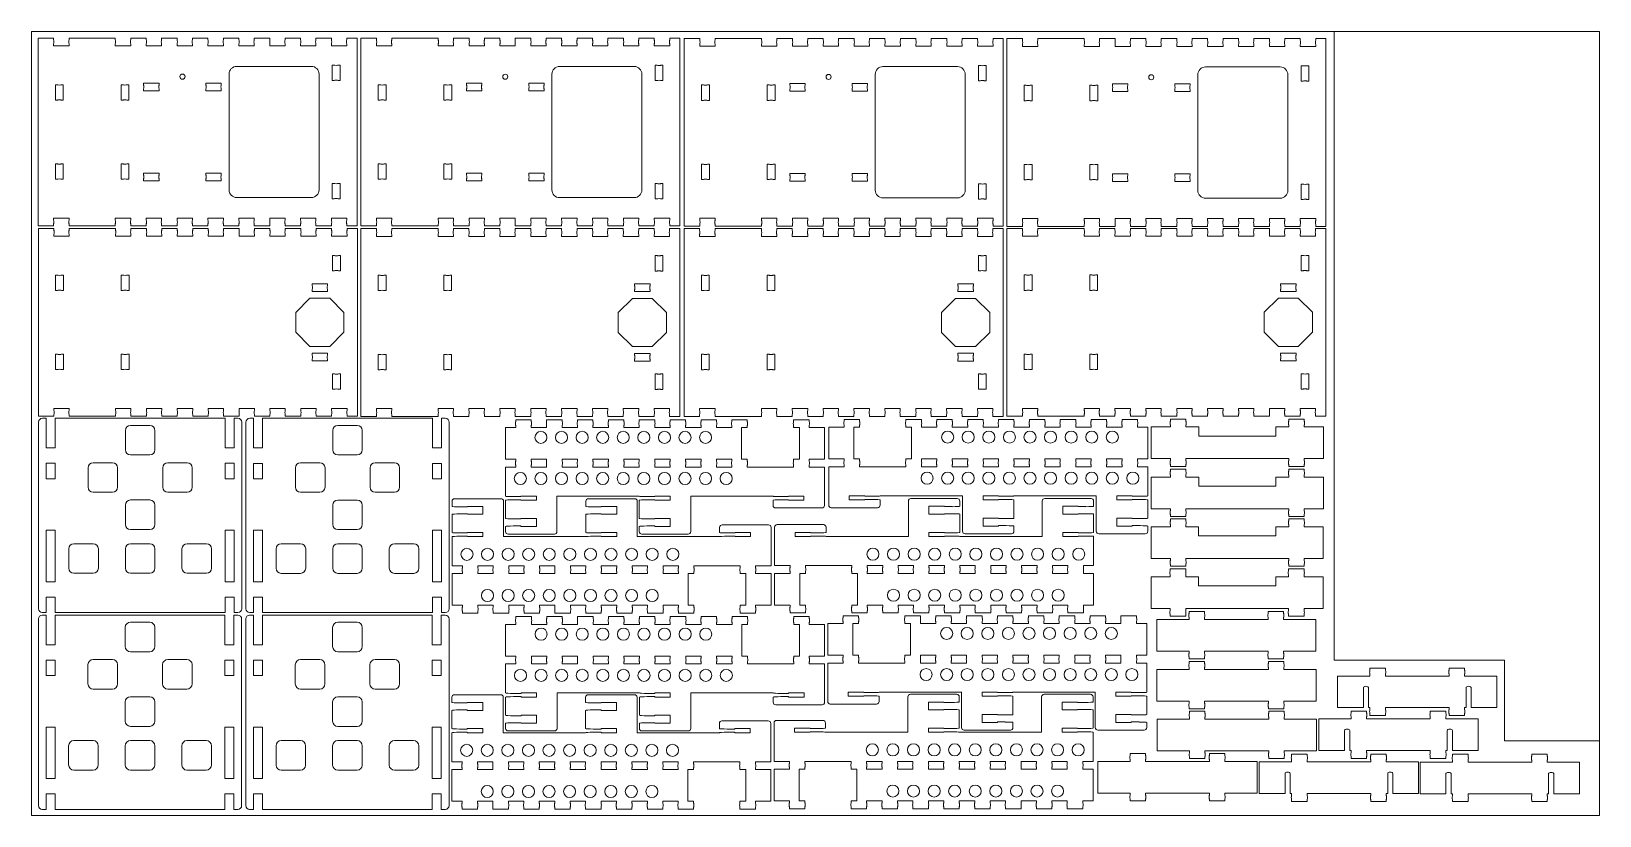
# Paper-space layout '4 Robots - Vertical WB - No MB Cover' of a CAD drawing. Header units: millimetres. Extents: x 0 to 610, y 0 to 305.
# The model-space entities are those that its viewports show. They can reach past a viewport. Long polylines and large blocks are cut down to what shows.
import ezdxf

# ---------------------------------------------------------------- set-up
doc = ezdxf.new("R2010")
doc.units = ezdxf.units.MM
doc.header["$LTSCALE"] = 12.7
doc.linetypes.add('HIDDEN', pattern=[0.15, 0.1, -0.05])
for name, color, linetype, lineweight in [('Hidden', 7, 'HIDDEN', 15), ('SKETCHED_GEOMETRY', 1, 'Continuous', 15), ('Visible', 1, 'Continuous', 13)]:
    doc.layers.add(name, color=color, linetype=linetype, lineweight=lineweight)

msp = doc.modelspace()

# ---------------------------------------------------------------- linework, layer by layer
at = {"layer": 'Hidden', "color": 5, "linetype": 'Continuous', "lineweight": 15}
for centre in [(62.3, 287.2), (187.79, 287.18), (313.47, 287.09), (438.89, 286.97)]:
    msp.add_circle(centre, 1, dxfattribs=at)
at = {"layer": 'SKETCHED_GEOMETRY'}
for p, q in [((509.95, 304.82), (509.95, 60.46)), ((509.95, 60.46), (576.23, 60.46)), ((576.23, 60.46), (576.23, 29.09)), ((576.23, 29.09), (616.84, 29.09))]:
    msp.add_line(p, q, dxfattribs=at)
at = {"layer": 'Visible'}
for p, q in [((6.2, 302.2), (6.2, 229.2)), ((6.2, 302.2), (12.2, 302.2)), ((12.2, 301.45), (12.2, 302.2)), ((12.2, 299.15), (12.2, 299.95)), ((18.2, 299.15), (12.2, 299.15)), ((18.2, 301.45), (18.2, 302.2)), ((18.2, 302.2), (36.2, 302.2)), ((18.2, 299.15), (18.2, 299.95)), ((36.2, 301.45), (36.2, 302.2)), ((36.2, 299.15), (36.2, 299.95)), ((42.2, 299.15), (36.2, 299.15)), ((42.2, 301.45), (42.2, 302.2)), ((42.2, 302.2), (48.2, 302.2)), ((42.2, 299.15), (42.2, 299.95)), ((48.2, 301.45), (48.2, 302.2)), ((48.2, 299.15), (48.2, 299.95)), ((54.2, 299.15), (48.2, 299.15)), ((54.2, 301.45), (54.2, 302.2)), ((54.2, 302.2), (60.2, 302.2)), ((54.2, 299.15), (54.2, 299.95)), ((60.2, 301.45), (60.2, 302.2)), ((60.2, 299.15), (60.2, 299.95)), ((66.2, 299.15), (60.2, 299.15)), ((66.2, 301.45), (66.2, 302.2)), ((66.2, 302.2), (72.2, 302.2)), ((66.2, 299.15), (66.2, 299.95)), ((72.2, 301.45), (72.2, 302.2)), ((72.2, 299.15), (72.2, 299.95)), ((78.2, 299.15), (72.2, 299.15)), ((78.2, 301.45), (78.2, 302.2)), ((78.2, 302.2), (84.2, 302.2)), ((78.2, 299.15), (78.2, 299.95)), ((84.2, 301.45), (84.2, 302.2)), ((84.2, 299.15), (84.2, 299.95)), ((90.2, 299.15), (84.2, 299.15)), ((90.2, 301.45), (90.2, 302.2)), ((90.2, 302.2), (96.2, 302.2)), ((90.2, 299.15), (90.2, 299.95)), ((96.2, 301.45), (96.2, 302.2)), ((96.2, 299.15), (96.2, 299.95)), ((102.2, 299.15), (96.2, 299.15)), ((102.2, 301.45), (102.2, 302.2)), ((102.2, 302.2), (108.2, 302.2)), ((102.2, 299.15), (102.2, 299.95)), ((108.2, 301.45), (108.2, 302.2)), ((108.2, 299.15), (108.2, 299.95)), ((114.2, 299.15), (108.2, 299.15)), ((114.2, 301.45), (114.2, 302.2)), ((114.2, 302.2), (120.2, 302.2)), ((114.2, 299.15), (114.2, 299.95)), ((120.2, 301.45), (120.2, 302.2)), ((120.2, 299.15), (120.2, 299.95)), ((126.2, 299.15), (120.2, 299.15)), ((126.2, 301.45), (126.2, 302.2)), ((126.2, 302.2), (130.2, 302.2)), ((126.2, 299.15), (126.2, 299.95)), ((130.2, 229.2), (130.2, 302.2)), ((131.69, 302.18), (131.69, 229.18)), ((131.69, 302.18), (137.69, 302.18)), ((137.69, 301.43), (137.69, 302.18)), ((137.69, 299.13), (137.69, 299.93)), ((143.69, 299.13), (137.69, 299.13)), ((143.69, 301.43), (143.69, 302.18)), ((143.69, 302.18), (161.69, 302.18)), ((143.69, 299.13), (143.69, 299.93)), ((161.69, 301.43), (161.69, 302.18)), ((161.69, 299.13), (161.69, 299.93)), ((167.69, 299.13), (161.69, 299.13)), ((167.69, 301.43), (167.69, 302.18)), ((167.69, 302.18), (173.69, 302.18)), ((167.69, 299.13), (167.69, 299.93)), ((173.69, 301.43), (173.69, 302.18)), ((173.69, 299.13), (173.69, 299.93)), ((179.69, 299.13), (173.69, 299.13)), ((179.69, 301.43), (179.69, 302.18)), ((179.69, 302.18), (185.69, 302.18)), ((179.69, 299.13), (179.69, 299.93)), ((185.69, 301.43), (185.69, 302.18)), ((185.69, 299.13), (185.69, 299.93)), ((191.69, 299.13), (185.69, 299.13)), ((191.69, 301.43), (191.69, 302.18)), ((191.69, 302.18), (197.69, 302.18)), ((191.69, 299.13), (191.69, 299.93)), ((197.69, 301.43), (197.69, 302.18)), ((197.69, 299.13), (197.69, 299.93)), ((203.69, 299.13), (197.69, 299.13)), ((203.69, 301.43), (203.69, 302.18)), ((203.69, 302.18), (209.69, 302.18)), ((203.69, 299.13), (203.69, 299.93)), ((209.69, 301.43), (209.69, 302.18)), ((209.69, 299.13), (209.69, 299.93)), ((215.69, 299.13), (209.69, 299.13)), ((215.69, 301.43), (215.69, 302.18)), ((215.69, 302.18), (221.69, 302.18)), ((215.69, 299.13), (215.69, 299.93)), ((221.69, 301.43), (221.69, 302.18)), ((221.69, 299.13), (221.69, 299.93)), ((227.69, 299.13), (221.69, 299.13)), ((227.69, 301.43), (227.69, 302.18)), ((227.69, 302.18), (233.69, 302.18)), ((227.69, 299.13), (227.69, 299.93)), ((233.69, 301.43), (233.69, 302.18)), ((233.69, 299.13), (233.69, 299.93)), ((239.69, 299.13), (233.69, 299.13)), ((239.69, 301.43), (239.69, 302.18)), ((239.69, 302.18), (245.69, 302.18)), ((239.69, 299.13), (239.69, 299.93)), ((245.69, 301.43), (245.69, 302.18)), ((245.69, 299.13), (245.69, 299.93)), ((251.69, 299.13), (245.69, 299.13)), ((251.69, 301.43), (251.69, 302.18)), ((251.69, 302.18), (255.69, 302.18)), ((251.69, 299.13), (251.69, 299.93)), ((255.69, 229.18), (255.69, 302.18)), ((257.37, 302.09), (257.37, 229.09)), ((257.37, 302.09), (263.37, 302.09)), ((263.37, 301.34), (263.37, 302.09)), ((263.37, 299.04), (263.37, 299.84)), ((269.37, 299.04), (263.37, 299.04)), ((269.37, 301.34), (269.37, 302.09)), ((269.37, 302.09), (287.37, 302.09)), ((269.37, 299.04), (269.37, 299.84)), ((287.37, 301.34), (287.37, 302.09)), ((287.37, 299.04), (287.37, 299.84)), ((293.37, 299.04), (287.37, 299.04)), ((293.37, 301.34), (293.37, 302.09)), ((293.37, 302.09), (299.37, 302.09)), ((293.37, 299.04), (293.37, 299.84)), ((299.37, 301.34), (299.37, 302.09)), ((299.37, 299.04), (299.37, 299.84)), ((305.37, 299.04), (299.37, 299.04)), ((305.37, 301.34), (305.37, 302.09)), ((305.37, 302.09), (311.37, 302.09)), ((305.37, 299.04), (305.37, 299.84)), ((311.37, 301.34), (311.37, 302.09)), ((311.37, 299.04), (311.37, 299.84)), ((317.37, 299.04), (311.37, 299.04)), ((317.37, 301.34), (317.37, 302.09)), ((317.37, 302.09), (323.37, 302.09)), ((317.37, 299.04), (317.37, 299.84)), ((323.37, 301.34), (323.37, 302.09)), ((323.37, 299.04), (323.37, 299.84)), ((329.37, 299.04), (323.37, 299.04)), ((329.37, 301.34), (329.37, 302.09)), ((329.37, 302.09), (335.37, 302.09)), ((329.37, 299.04), (329.37, 299.84)), ((335.37, 301.34), (335.37, 302.09)), ((335.37, 299.04), (335.37, 299.84)), ((341.37, 299.04), (335.37, 299.04)), ((341.37, 301.34), (341.37, 302.09)), ((341.37, 302.09), (347.37, 302.09)), ((341.37, 299.04), (341.37, 299.84)), ((347.37, 301.34), (347.37, 302.09)), ((347.37, 299.04), (347.37, 299.84)), ((353.37, 299.04), (347.37, 299.04)), ((353.37, 301.34), (353.37, 302.09)), ((353.37, 302.09), (359.37, 302.09)), ((353.37, 299.04), (353.37, 299.84)), ((359.37, 301.34), (359.37, 302.09)), ((359.37, 299.04), (359.37, 299.84)), ((365.37, 299.04), (359.37, 299.04)), ((365.37, 301.34), (365.37, 302.09)), ((365.37, 302.09), (371.37, 302.09)), ((365.37, 299.04), (365.37, 299.84)), ((371.37, 301.34), (371.37, 302.09)), ((371.37, 299.04), (371.37, 299.84)), ((377.37, 299.04), (371.37, 299.04)), ((377.37, 301.34), (377.37, 302.09)), ((377.37, 302.09), (381.37, 302.09)), ((377.37, 299.04), (377.37, 299.84)), ((381.37, 229.09), (381.37, 302.09)), ((382.79, 301.97), (382.79, 228.97)), ((382.79, 301.97), (388.79, 301.97)), ((388.79, 301.22), (388.79, 301.97)), ((388.79, 298.92), (388.79, 299.72)), ((394.79, 298.92), (388.79, 298.92)), ((394.79, 301.22), (394.79, 301.97)), ((394.79, 301.97), (412.79, 301.97)), ((394.79, 298.92), (394.79, 299.72)), ((412.79, 301.22), (412.79, 301.97)), ((412.79, 298.92), (412.79, 299.72)), ((418.79, 298.92), (412.79, 298.92)), ((418.79, 301.22), (418.79, 301.97)), ((418.79, 301.97), (424.79, 301.97)), ((418.79, 298.92), (418.79, 299.72)), ((424.79, 301.22), (424.79, 301.97)), ((424.79, 298.92), (424.79, 299.72)), ((430.79, 298.92), (424.79, 298.92)), ((430.79, 301.22), (430.79, 301.97)), ((430.79, 301.97), (436.79, 301.97)), ((430.79, 298.92), (430.79, 299.72)), ((436.79, 301.22), (436.79, 301.97)), ((436.79, 298.92), (436.79, 299.72)), ((442.79, 298.92), (436.79, 298.92)), ((442.79, 301.22), (442.79, 301.97)), ((442.79, 301.97), (448.79, 301.97)), ((442.79, 298.92), (442.79, 299.72)), ((448.79, 301.22), (448.79, 301.97)), ((448.79, 298.92), (448.79, 299.72)), ((454.79, 298.92), (448.79, 298.92)), ((454.79, 301.22), (454.79, 301.97)), ((454.79, 301.97), (460.79, 301.97)), ((454.79, 298.92), (454.79, 299.72)), ((460.79, 301.22), (460.79, 301.97)), ((460.79, 298.92), (460.79, 299.72)), ((466.79, 298.92), (460.79, 298.92)), ((466.79, 301.22), (466.79, 301.97)), ((466.79, 301.97), (472.79, 301.97)), ((466.79, 298.92), (466.79, 299.72)), ((472.79, 301.22), (472.79, 301.97)), ((472.79, 298.92), (472.79, 299.72)), ((478.79, 298.92), (472.79, 298.92)), ((478.79, 301.22), (478.79, 301.97)), ((478.79, 301.97), (484.79, 301.97)), ((478.79, 298.92), (478.79, 299.72)), ((484.79, 301.22), (484.79, 301.97)), ((484.79, 298.92), (484.79, 299.72)), ((490.79, 298.92), (484.79, 298.92)), ((490.79, 301.22), (490.79, 301.97)), ((490.79, 301.97), (496.79, 301.97)), ((490.79, 298.92), (490.79, 299.72)), ((496.79, 301.22), (496.79, 301.97)), ((496.79, 298.92), (496.79, 299.72)), ((502.79, 298.92), (496.79, 298.92)), ((502.79, 301.22), (502.79, 301.97)), ((502.79, 301.97), (506.79, 301.97)), ((502.79, 298.92), (502.79, 299.72)), ((506.79, 228.97), (506.79, 301.97)), ((80.4, 288.2), (80.4, 243.2)), ((83.4, 291.2), (112.4, 291.2)), ((115.4, 288.2), (115.4, 243.2)), ((120.55, 285.7), (120.55, 291.7)), ((120.55, 291.7), (121.33, 291.7)), ((122.83, 291.7), (123.6, 291.7)), ((123.6, 285.7), (123.6, 291.7)), ((205.89, 288.18), (205.89, 243.18)), ((208.89, 291.18), (237.89, 291.18)), ((240.89, 288.18), (240.89, 243.18)), ((246.04, 285.68), (246.04, 291.68)), ((246.04, 291.68), (246.81, 291.68)), ((248.31, 291.68), (249.09, 291.68)), ((249.09, 285.68), (249.09, 291.68)), ((331.57, 288.09), (331.57, 243.09)), ((334.57, 291.09), (363.57, 291.09)), ((366.57, 288.09), (366.57, 243.09)), ((371.72, 285.59), (371.72, 291.59)), ((371.72, 291.59), (372.49, 291.59)), ((373.99, 291.59), (374.77, 291.59)), ((374.77, 285.59), (374.77, 291.59)), ((456.99, 287.97), (456.99, 242.97)), ((459.99, 290.97), (488.99, 290.97)), ((491.99, 287.97), (491.99, 242.97)), ((497.14, 285.47), (497.14, 291.47)), ((497.14, 291.47), (497.91, 291.47)), ((499.41, 291.47), (500.19, 291.47)), ((500.19, 285.47), (500.19, 291.47)), ((12.93, 284.08), (12.93, 278.08)), ((12.93, 284.08), (13.7, 284.08)), ((15.2, 284.08), (15.98, 284.08)), ((15.98, 284.08), (15.98, 278.08)), ((38.43, 284.08), (38.43, 278.08)), ((39.2, 284.08), (38.43, 284.08)), ((41.48, 284.08), (40.7, 284.08)), ((41.48, 284.08), (41.48, 278.08)), ((47.2, 284.7), (53.2, 284.7)), ((47.2, 284.7), (47.2, 283.95)), ((47.2, 282.45), (47.2, 281.7)), ((47.2, 281.7), (53.2, 281.7)), ((53.2, 284.7), (53.2, 283.95)), ((53.2, 282.45), (53.2, 281.7)), ((77.4, 284.7), (71.4, 284.7)), ((71.4, 284.7), (71.4, 283.95)), ((71.4, 282.45), (71.4, 281.7)), ((77.4, 281.7), (71.4, 281.7)), ((77.4, 284.7), (77.4, 283.95)), ((77.4, 282.45), (77.4, 281.7)), ((120.55, 285.7), (121.33, 285.7)), ((122.83, 285.7), (123.6, 285.7)), ((138.41, 284.06), (138.41, 278.06)), ((138.41, 284.06), (139.19, 284.06)), ((140.69, 284.06), (141.46, 284.06)), ((141.46, 284.06), (141.46, 278.06)), ((163.91, 284.06), (163.91, 278.06)), ((164.69, 284.06), (163.91, 284.06)), ((166.96, 284.06), (166.19, 284.06)), ((166.96, 284.06), (166.96, 278.06)), ((172.69, 284.68), (178.69, 284.68)), ((172.69, 284.68), (172.69, 283.93)), ((172.69, 282.43), (172.69, 281.68)), ((172.69, 281.68), (178.69, 281.68)), ((178.69, 284.68), (178.69, 283.93)), ((178.69, 282.43), (178.69, 281.68)), ((202.89, 284.68), (196.89, 284.68)), ((196.89, 284.68), (196.89, 283.93)), ((196.89, 282.43), (196.89, 281.68)), ((202.89, 281.68), (196.89, 281.68)), ((202.89, 284.68), (202.89, 283.93)), ((202.89, 282.43), (202.89, 281.68)), ((246.04, 285.68), (246.81, 285.68)), ((248.31, 285.68), (249.09, 285.68)), ((264.09, 283.97), (264.09, 277.97)), ((264.09, 283.97), (264.87, 283.97)), ((266.37, 283.97), (267.14, 283.97)), ((267.14, 283.97), (267.14, 277.97)), ((289.59, 283.97), (289.59, 277.97)), ((290.37, 283.97), (289.59, 283.97)), ((292.64, 283.97), (291.87, 283.97)), ((292.64, 283.97), (292.64, 277.97)), ((298.37, 284.59), (304.37, 284.59)), ((298.37, 284.59), (298.37, 283.84)), ((298.37, 282.34), (298.37, 281.59)), ((298.37, 281.59), (304.37, 281.59)), ((304.37, 284.59), (304.37, 283.84)), ((304.37, 282.34), (304.37, 281.59)), ((328.57, 284.59), (322.57, 284.59)), ((322.57, 284.59), (322.57, 283.84)), ((322.57, 282.34), (322.57, 281.59)), ((328.57, 281.59), (322.57, 281.59)), ((328.57, 284.59), (328.57, 283.84)), ((328.57, 282.34), (328.57, 281.59)), ((371.72, 285.59), (372.49, 285.59)), ((373.99, 285.59), (374.77, 285.59)), ((389.51, 283.85), (389.51, 277.85)), ((389.51, 283.85), (390.29, 283.85)), ((391.79, 283.85), (392.56, 283.85)), ((392.56, 283.85), (392.56, 277.85)), ((415.01, 283.85), (415.01, 277.85)), ((415.79, 283.85), (415.01, 283.85)), ((418.06, 283.85), (417.29, 283.85)), ((418.06, 283.85), (418.06, 277.85)), ((423.79, 284.47), (429.79, 284.47)), ((423.79, 284.47), (423.79, 283.72)), ((423.79, 282.22), (423.79, 281.47)), ((423.79, 281.47), (429.79, 281.47)), ((429.79, 284.47), (429.79, 283.72)), ((429.79, 282.22), (429.79, 281.47)), ((453.99, 284.47), (447.99, 284.47)), ((447.99, 284.47), (447.99, 283.72)), ((447.99, 282.22), (447.99, 281.47)), ((453.99, 281.47), (447.99, 281.47)), ((453.99, 284.47), (453.99, 283.72)), ((453.99, 282.22), (453.99, 281.47)), ((497.14, 285.47), (497.91, 285.47)), ((499.41, 285.47), (500.19, 285.47)), ((12.93, 278.08), (13.7, 278.08)), ((15.2, 278.08), (15.98, 278.08)), ((39.2, 278.08), (38.43, 278.08)), ((41.48, 278.08), (40.7, 278.08)), ((138.41, 278.06), (139.19, 278.06)), ((140.69, 278.06), (141.46, 278.06)), ((164.69, 278.06), (163.91, 278.06)), ((166.96, 278.06), (166.19, 278.06)), ((264.09, 277.97), (264.87, 277.97)), ((266.37, 277.97), (267.14, 277.97)), ((290.37, 277.97), (289.59, 277.97)), ((292.64, 277.97), (291.87, 277.97)), ((389.51, 277.85), (390.29, 277.85)), ((391.79, 277.85), (392.56, 277.85)), ((415.79, 277.85), (415.01, 277.85)), ((418.06, 277.85), (417.29, 277.85)), ((12.93, 253.32), (13.7, 253.32)), ((12.93, 247.32), (12.93, 253.32)), ((15.2, 253.32), (15.98, 253.32)), ((15.98, 247.32), (15.98, 253.32)), ((38.43, 247.32), (38.43, 253.32)), ((39.2, 253.32), (38.43, 253.32)), ((41.48, 253.32), (40.7, 253.32)), ((41.48, 247.32), (41.48, 253.32)), ((138.41, 253.3), (139.19, 253.3)), ((138.41, 247.3), (138.41, 253.3)), ((140.69, 253.3), (141.46, 253.3)), ((141.46, 247.3), (141.46, 253.3)), ((163.91, 247.3), (163.91, 253.3)), ((164.69, 253.3), (163.91, 253.3)), ((166.96, 253.3), (166.19, 253.3)), ((166.96, 247.3), (166.96, 253.3)), ((264.09, 253.21), (264.87, 253.21)), ((264.09, 247.21), (264.09, 253.21)), ((266.37, 253.21), (267.14, 253.21)), ((267.14, 247.21), (267.14, 253.21)), ((289.59, 247.21), (289.59, 253.21)), ((290.37, 253.21), (289.59, 253.21)), ((292.64, 253.21), (291.87, 253.21)), ((292.64, 247.21), (292.64, 253.21)), ((389.51, 253.09), (390.29, 253.09)), ((389.51, 247.09), (389.51, 253.09)), ((391.79, 253.09), (392.56, 253.09)), ((392.56, 247.09), (392.56, 253.09)), ((415.01, 247.09), (415.01, 253.09)), ((415.79, 253.09), (415.01, 253.09)), ((418.06, 253.09), (417.29, 253.09)), ((418.06, 247.09), (418.06, 253.09)), ((12.93, 247.32), (13.7, 247.32)), ((15.2, 247.32), (15.98, 247.32)), ((39.2, 247.32), (38.43, 247.32)), ((41.48, 247.32), (40.7, 247.32)), ((47.2, 249.7), (53.2, 249.7)), ((47.2, 248.95), (47.2, 249.7)), ((47.2, 246.7), (47.2, 247.45)), ((47.2, 246.7), (53.2, 246.7)), ((53.2, 248.95), (53.2, 249.7)), ((53.2, 246.7), (53.2, 247.45)), ((77.4, 249.7), (71.4, 249.7)), ((71.4, 248.95), (71.4, 249.7)), ((71.4, 246.7), (71.4, 247.45)), ((77.4, 246.7), (71.4, 246.7)), ((77.4, 248.95), (77.4, 249.7)), ((77.4, 246.7), (77.4, 247.45)), ((120.55, 245.7), (120.55, 239.7)), ((120.55, 245.7), (121.33, 245.7)), ((122.83, 245.7), (123.6, 245.7)), ((123.6, 245.7), (123.6, 239.7)), ((138.41, 247.3), (139.19, 247.3)), ((140.69, 247.3), (141.46, 247.3)), ((164.69, 247.3), (163.91, 247.3)), ((166.96, 247.3), (166.19, 247.3)), ((172.69, 249.68), (178.69, 249.68)), ((172.69, 248.93), (172.69, 249.68)), ((172.69, 246.68), (172.69, 247.43)), ((172.69, 246.68), (178.69, 246.68)), ((178.69, 248.93), (178.69, 249.68)), ((178.69, 246.68), (178.69, 247.43)), ((202.89, 249.68), (196.89, 249.68)), ((196.89, 248.93), (196.89, 249.68)), ((196.89, 246.68), (196.89, 247.43)), ((202.89, 246.68), (196.89, 246.68)), ((202.89, 248.93), (202.89, 249.68)), ((202.89, 246.68), (202.89, 247.43)), ((246.04, 245.68), (246.04, 239.68)), ((246.04, 245.68), (246.81, 245.68)), ((248.31, 245.68), (249.09, 245.68)), ((249.09, 245.68), (249.09, 239.68)), ((264.09, 247.21), (264.87, 247.21)), ((266.37, 247.21), (267.14, 247.21)), ((290.37, 247.21), (289.59, 247.21)), ((292.64, 247.21), (291.87, 247.21)), ((298.37, 249.59), (304.37, 249.59)), ((298.37, 248.84), (298.37, 249.59)), ((298.37, 246.59), (298.37, 247.34)), ((298.37, 246.59), (304.37, 246.59)), ((304.37, 248.84), (304.37, 249.59)), ((304.37, 246.59), (304.37, 247.34)), ((328.57, 249.59), (322.57, 249.59)), ((322.57, 248.84), (322.57, 249.59)), ((322.57, 246.59), (322.57, 247.34)), ((328.57, 246.59), (322.57, 246.59)), ((328.57, 248.84), (328.57, 249.59)), ((328.57, 246.59), (328.57, 247.34)), ((371.72, 245.59), (371.72, 239.59)), ((371.72, 245.59), (372.49, 245.59)), ((373.99, 245.59), (374.77, 245.59)), ((374.77, 245.59), (374.77, 239.59)), ((389.51, 247.09), (390.29, 247.09)), ((391.79, 247.09), (392.56, 247.09)), ((415.79, 247.09), (415.01, 247.09)), ((418.06, 247.09), (417.29, 247.09)), ((423.79, 249.47), (429.79, 249.47)), ((423.79, 248.72), (423.79, 249.47)), ((423.79, 246.47), (423.79, 247.22)), ((423.79, 246.47), (429.79, 246.47)), ((429.79, 248.72), (429.79, 249.47)), ((429.79, 246.47), (429.79, 247.22)), ((453.99, 249.47), (447.99, 249.47)), ((447.99, 248.72), (447.99, 249.47)), ((447.99, 246.47), (447.99, 247.22)), ((453.99, 246.47), (447.99, 246.47)), ((453.99, 248.72), (453.99, 249.47)), ((453.99, 246.47), (453.99, 247.22)), ((497.14, 245.47), (497.14, 239.47)), ((497.14, 245.47), (497.91, 245.47)), ((499.41, 245.47), (500.19, 245.47)), ((500.19, 245.47), (500.19, 239.47)), ((83.4, 240.2), (112.4, 240.2)), ((120.55, 239.7), (121.33, 239.7)), ((122.83, 239.7), (123.6, 239.7)), ((208.89, 240.18), (237.89, 240.18)), ((246.04, 239.68), (246.81, 239.68)), ((248.31, 239.68), (249.09, 239.68)), ((334.57, 240.09), (363.57, 240.09)), ((371.72, 239.59), (372.49, 239.59)), ((373.99, 239.59), (374.77, 239.59)), ((459.99, 239.97), (488.99, 239.97)), ((497.14, 239.47), (497.91, 239.47)), ((499.41, 239.47), (500.19, 239.47)), ((18.2, 232.25), (12.2, 232.25)), ((12.2, 232.25), (12.2, 231.45)), ((18.2, 232.25), (18.2, 231.45)), ((42.2, 232.25), (36.2, 232.25)), ((36.2, 232.25), (36.2, 231.45)), ((42.2, 232.25), (42.2, 231.45)), ((54.2, 232.25), (48.2, 232.25)), ((48.2, 232.25), (48.2, 231.45)), ((54.2, 232.25), (54.2, 231.45)), ((66.2, 232.25), (60.2, 232.25)), ((60.2, 232.25), (60.2, 231.45)), ((66.2, 232.25), (66.2, 231.45)), ((78.2, 232.25), (72.2, 232.25)), ((72.2, 232.25), (72.2, 231.45)), ((78.2, 232.25), (78.2, 231.45)), ((90.2, 232.25), (84.2, 232.25)), ((84.2, 232.25), (84.2, 231.45)), ((90.2, 232.25), (90.2, 231.45)), ((102.2, 232.25), (96.2, 232.25)), ((96.2, 232.25), (96.2, 231.45)), ((102.2, 232.25), (102.2, 231.45)), ((114.2, 232.25), (108.2, 232.25)), ((108.2, 232.25), (108.2, 231.45)), ((114.2, 232.25), (114.2, 231.45)), ((126.2, 232.25), (120.2, 232.25)), ((120.2, 232.25), (120.2, 231.45)), ((126.2, 232.25), (126.2, 231.45)), ((143.69, 232.23), (137.69, 232.23)), ((137.69, 232.23), (137.69, 231.43)), ((143.69, 232.23), (143.69, 231.43)), ((167.69, 232.23), (161.69, 232.23)), ((161.69, 232.23), (161.69, 231.43)), ((167.69, 232.23), (167.69, 231.43)), ((179.69, 232.23), (173.69, 232.23)), ((173.69, 232.23), (173.69, 231.43)), ((179.69, 232.23), (179.69, 231.43)), ((191.69, 232.23), (185.69, 232.23)), ((185.69, 232.23), (185.69, 231.43)), ((191.69, 232.23), (191.69, 231.43)), ((203.69, 232.23), (197.69, 232.23)), ((197.69, 232.23), (197.69, 231.43)), ((203.69, 232.23), (203.69, 231.43)), ((215.69, 232.23), (209.69, 232.23)), ((209.69, 232.23), (209.69, 231.43)), ((215.69, 232.23), (215.69, 231.43)), ((227.69, 232.23), (221.69, 232.23)), ((221.69, 232.23), (221.69, 231.43)), ((227.69, 232.23), (227.69, 231.43)), ((239.69, 232.23), (233.69, 232.23)), ((233.69, 232.23), (233.69, 231.43)), ((239.69, 232.23), (239.69, 231.43)), ((251.69, 232.23), (245.69, 232.23)), ((245.69, 232.23), (245.69, 231.43)), ((251.69, 232.23), (251.69, 231.43)), ((269.37, 232.14), (263.37, 232.14)), ((263.37, 232.14), (263.37, 231.34)), ((269.37, 232.14), (269.37, 231.34)), ((293.37, 232.14), (287.37, 232.14)), ((287.37, 232.14), (287.37, 231.34)), ((293.37, 232.14), (293.37, 231.34)), ((305.37, 232.14), (299.37, 232.14)), ((299.37, 232.14), (299.37, 231.34)), ((305.37, 232.14), (305.37, 231.34)), ((317.37, 232.14), (311.37, 232.14)), ((311.37, 232.14), (311.37, 231.34)), ((317.37, 232.14), (317.37, 231.34)), ((329.37, 232.14), (323.37, 232.14)), ((323.37, 232.14), (323.37, 231.34)), ((329.37, 232.14), (329.37, 231.34)), ((341.37, 232.14), (335.37, 232.14)), ((335.37, 232.14), (335.37, 231.34)), ((341.37, 232.14), (341.37, 231.34)), ((353.37, 232.14), (347.37, 232.14)), ((347.37, 232.14), (347.37, 231.34)), ((353.37, 232.14), (353.37, 231.34)), ((365.37, 232.14), (359.37, 232.14)), ((359.37, 232.14), (359.37, 231.34)), ((365.37, 232.14), (365.37, 231.34)), ((377.37, 232.14), (371.37, 232.14)), ((371.37, 232.14), (371.37, 231.34)), ((377.37, 232.14), (377.37, 231.34)), ((394.79, 232.02), (388.79, 232.02)), ((388.79, 232.02), (388.79, 231.22)), ((394.79, 232.02), (394.79, 231.22)), ((418.79, 232.02), (412.79, 232.02)), ((412.79, 232.02), (412.79, 231.22)), ((418.79, 232.02), (418.79, 231.22)), ((430.79, 232.02), (424.79, 232.02)), ((424.79, 232.02), (424.79, 231.22)), ((430.79, 232.02), (430.79, 231.22)), ((442.79, 232.02), (436.79, 232.02)), ((436.79, 232.02), (436.79, 231.22)), ((442.79, 232.02), (442.79, 231.22)), ((454.79, 232.02), (448.79, 232.02)), ((448.79, 232.02), (448.79, 231.22)), ((454.79, 232.02), (454.79, 231.22)), ((466.79, 232.02), (460.79, 232.02)), ((460.79, 232.02), (460.79, 231.22)), ((466.79, 232.02), (466.79, 231.22)), ((478.79, 232.02), (472.79, 232.02)), ((472.79, 232.02), (472.79, 231.22)), ((478.79, 232.02), (478.79, 231.22)), ((490.79, 232.02), (484.79, 232.02)), ((484.79, 232.02), (484.79, 231.22)), ((490.79, 232.02), (490.79, 231.22)), ((502.79, 232.02), (496.79, 232.02)), ((496.79, 232.02), (496.79, 231.22)), ((502.79, 232.02), (502.79, 231.22)), ((6.2, 229.2), (12.2, 229.2)), ((6.28, 228.21), (6.28, 155.21)), ((6.28, 228.21), (12.28, 228.21)), ((12.2, 229.95), (12.2, 229.2)), ((12.28, 227.46), (12.28, 228.21)), ((12.28, 225.16), (12.28, 225.96)), ((18.2, 229.95), (18.2, 229.2)), ((18.2, 229.2), (36.2, 229.2)), ((18.28, 227.46), (18.28, 228.21)), ((18.28, 228.21), (36.28, 228.21)), ((18.28, 225.16), (18.28, 225.96)), ((36.2, 229.95), (36.2, 229.2)), ((36.28, 227.46), (36.28, 228.21)), ((36.28, 225.16), (36.28, 225.96)), ((42.2, 229.95), (42.2, 229.2)), ((42.2, 229.2), (48.2, 229.2)), ((42.28, 227.46), (42.28, 228.21)), ((42.28, 228.21), (48.28, 228.21)), ((42.28, 225.16), (42.28, 225.96)), ((48.2, 229.95), (48.2, 229.2)), ((48.28, 227.46), (48.28, 228.21)), ((48.28, 225.16), (48.28, 225.96)), ((54.2, 229.95), (54.2, 229.2)), ((54.2, 229.2), (60.2, 229.2)), ((54.28, 227.46), (54.28, 228.21)), ((54.28, 228.21), (60.28, 228.21)), ((54.28, 225.16), (54.28, 225.96)), ((60.2, 229.95), (60.2, 229.2)), ((60.28, 227.46), (60.28, 228.21)), ((60.28, 225.16), (60.28, 225.96)), ((66.2, 229.95), (66.2, 229.2)), ((66.2, 229.2), (72.2, 229.2)), ((66.28, 227.46), (66.28, 228.21)), ((66.28, 228.21), (72.28, 228.21)), ((66.28, 225.16), (66.28, 225.96)), ((72.2, 229.95), (72.2, 229.2)), ((72.28, 227.46), (72.28, 228.21)), ((72.28, 225.16), (72.28, 225.96)), ((78.2, 229.95), (78.2, 229.2)), ((78.2, 229.2), (84.2, 229.2)), ((78.28, 227.46), (78.28, 228.21)), ((78.28, 228.21), (84.28, 228.21)), ((78.28, 225.16), (78.28, 225.96)), ((84.2, 229.95), (84.2, 229.2)), ((84.28, 227.46), (84.28, 228.21)), ((84.28, 225.16), (84.28, 225.96)), ((90.2, 229.95), (90.2, 229.2)), ((90.2, 229.2), (96.2, 229.2)), ((90.28, 227.46), (90.28, 228.21)), ((90.28, 228.21), (96.28, 228.21)), ((90.28, 225.16), (90.28, 225.96)), ((96.2, 229.95), (96.2, 229.2)), ((96.28, 227.46), (96.28, 228.21)), ((96.28, 225.16), (96.28, 225.96)), ((102.2, 229.95), (102.2, 229.2)), ((102.2, 229.2), (108.2, 229.2)), ((102.28, 227.46), (102.28, 228.21)), ((102.28, 228.21), (108.28, 228.21)), ((102.28, 225.16), (102.28, 225.96)), ((108.2, 229.95), (108.2, 229.2)), ((108.28, 227.46), (108.28, 228.21)), ((108.28, 225.16), (108.28, 225.96)), ((114.2, 229.95), (114.2, 229.2)), ((114.2, 229.2), (120.2, 229.2)), ((114.28, 227.46), (114.28, 228.21)), ((114.28, 228.21), (120.28, 228.21)), ((114.28, 225.16), (114.28, 225.96)), ((120.2, 229.95), (120.2, 229.2)), ((120.28, 227.46), (120.28, 228.21)), ((120.28, 225.16), (120.28, 225.96)), ((126.2, 229.95), (126.2, 229.2)), ((126.2, 229.2), (130.2, 229.2)), ((126.28, 227.46), (126.28, 228.21)), ((126.28, 228.21), (130.28, 228.21)), ((126.28, 225.16), (126.28, 225.96)), ((130.28, 155.21), (130.28, 228.21)), ((131.67, 228.15), (131.67, 155.15)), ((131.67, 228.15), (137.67, 228.15)), ((131.69, 229.18), (137.69, 229.18)), ((137.67, 227.4), (137.67, 228.15)), ((137.67, 225.1), (137.67, 225.9)), ((137.69, 229.93), (137.69, 229.18)), ((143.67, 227.4), (143.67, 228.15)), ((143.67, 228.15), (161.67, 228.15)), ((143.67, 225.1), (143.67, 225.9)), ((143.69, 229.93), (143.69, 229.18)), ((143.69, 229.18), (161.69, 229.18)), ((161.67, 227.4), (161.67, 228.15)), ((161.67, 225.1), (161.67, 225.9)), ((161.69, 229.93), (161.69, 229.18)), ((167.67, 227.4), (167.67, 228.15)), ((167.67, 228.15), (173.67, 228.15)), ((167.67, 225.1), (167.67, 225.9)), ((167.69, 229.93), (167.69, 229.18)), ((167.69, 229.18), (173.69, 229.18)), ((173.67, 227.4), (173.67, 228.15)), ((173.67, 225.1), (173.67, 225.9)), ((173.69, 229.93), (173.69, 229.18)), ((179.67, 227.4), (179.67, 228.15)), ((179.67, 228.15), (185.67, 228.15)), ((179.67, 225.1), (179.67, 225.9)), ((179.69, 229.93), (179.69, 229.18)), ((179.69, 229.18), (185.69, 229.18)), ((185.67, 227.4), (185.67, 228.15)), ((185.67, 225.1), (185.67, 225.9)), ((185.69, 229.93), (185.69, 229.18)), ((191.67, 227.4), (191.67, 228.15)), ((191.67, 228.15), (197.67, 228.15)), ((191.67, 225.1), (191.67, 225.9)), ((191.69, 229.93), (191.69, 229.18)), ((191.69, 229.18), (197.69, 229.18)), ((197.67, 227.4), (197.67, 228.15)), ((197.67, 225.1), (197.67, 225.9)), ((197.69, 229.93), (197.69, 229.18)), ((203.67, 227.4), (203.67, 228.15)), ((203.67, 228.15), (209.67, 228.15)), ((203.67, 225.1), (203.67, 225.9)), ((203.69, 229.93), (203.69, 229.18)), ((203.69, 229.18), (209.69, 229.18)), ((209.67, 227.4), (209.67, 228.15)), ((209.67, 225.1), (209.67, 225.9)), ((209.69, 229.93), (209.69, 229.18)), ((215.67, 227.4), (215.67, 228.15)), ((215.67, 228.15), (221.67, 228.15)), ((215.67, 225.1), (215.67, 225.9)), ((215.69, 229.93), (215.69, 229.18)), ((215.69, 229.18), (221.69, 229.18)), ((221.67, 227.4), (221.67, 228.15)), ((221.67, 225.1), (221.67, 225.9)), ((221.69, 229.93), (221.69, 229.18)), ((227.67, 227.4), (227.67, 228.15)), ((227.67, 228.15), (233.67, 228.15)), ((227.67, 225.1), (227.67, 225.9)), ((227.69, 229.93), (227.69, 229.18)), ((227.69, 229.18), (233.69, 229.18)), ((233.67, 227.4), (233.67, 228.15)), ((233.67, 225.1), (233.67, 225.9)), ((233.69, 229.93), (233.69, 229.18)), ((239.67, 227.4), (239.67, 228.15)), ((239.67, 228.15), (245.67, 228.15)), ((239.67, 225.1), (239.67, 225.9)), ((239.69, 229.93), (239.69, 229.18)), ((239.69, 229.18), (245.69, 229.18)), ((245.67, 227.4), (245.67, 228.15)), ((245.67, 225.1), (245.67, 225.9)), ((245.69, 229.93), (245.69, 229.18)), ((251.67, 227.4), (251.67, 228.15)), ((251.67, 228.15), (255.67, 228.15)), ((251.67, 225.1), (251.67, 225.9)), ((251.69, 229.93), (251.69, 229.18)), ((251.69, 229.18), (255.69, 229.18)), ((255.67, 155.15), (255.67, 228.15)), ((257.33, 228.18), (257.33, 155.18)), ((257.33, 228.18), (263.33, 228.18)), ((257.37, 229.09), (263.37, 229.09)), ((263.33, 227.43), (263.33, 228.18)), ((263.33, 225.13), (263.33, 225.93)), ((263.37, 229.84), (263.37, 229.09)), ((269.33, 227.43), (269.33, 228.18)), ((269.33, 228.18), (287.33, 228.18)), ((269.33, 225.13), (269.33, 225.93)), ((269.37, 229.84), (269.37, 229.09)), ((269.37, 229.09), (287.37, 229.09)), ((287.33, 227.43), (287.33, 228.18)), ((287.33, 225.13), (287.33, 225.93)), ((287.37, 229.84), (287.37, 229.09)), ((293.33, 227.43), (293.33, 228.18)), ((293.33, 228.18), (299.33, 228.18)), ((293.33, 225.13), (293.33, 225.93)), ((293.37, 229.84), (293.37, 229.09)), ((293.37, 229.09), (299.37, 229.09)), ((299.33, 227.43), (299.33, 228.18)), ((299.33, 225.13), (299.33, 225.93)), ((299.37, 229.84), (299.37, 229.09)), ((305.33, 227.43), (305.33, 228.18)), ((305.33, 228.18), (311.33, 228.18)), ((305.33, 225.13), (305.33, 225.93)), ((305.37, 229.84), (305.37, 229.09)), ((305.37, 229.09), (311.37, 229.09)), ((311.33, 227.43), (311.33, 228.18)), ((311.33, 225.13), (311.33, 225.93)), ((311.37, 229.84), (311.37, 229.09)), ((317.33, 227.43), (317.33, 228.18)), ((317.33, 228.18), (323.33, 228.18)), ((317.33, 225.13), (317.33, 225.93)), ((317.37, 229.84), (317.37, 229.09)), ((317.37, 229.09), (323.37, 229.09)), ((323.33, 227.43), (323.33, 228.18)), ((323.33, 225.13), (323.33, 225.93)), ((323.37, 229.84), (323.37, 229.09)), ((329.33, 227.43), (329.33, 228.18)), ((329.33, 228.18), (335.33, 228.18)), ((329.33, 225.13), (329.33, 225.93)), ((329.37, 229.84), (329.37, 229.09)), ((329.37, 229.09), (335.37, 229.09)), ((335.33, 227.43), (335.33, 228.18)), ((335.33, 225.13), (335.33, 225.93)), ((335.37, 229.84), (335.37, 229.09)), ((341.33, 227.43), (341.33, 228.18)), ((341.33, 228.18), (347.33, 228.18)), ((341.33, 225.13), (341.33, 225.93)), ((341.37, 229.84), (341.37, 229.09)), ((341.37, 229.09), (347.37, 229.09)), ((347.33, 227.43), (347.33, 228.18)), ((347.33, 225.13), (347.33, 225.93)), ((347.37, 229.84), (347.37, 229.09)), ((353.33, 227.43), (353.33, 228.18)), ((353.33, 228.18), (359.33, 228.18)), ((353.33, 225.13), (353.33, 225.93)), ((353.37, 229.84), (353.37, 229.09)), ((353.37, 229.09), (359.37, 229.09)), ((359.33, 227.43), (359.33, 228.18)), ((359.33, 225.13), (359.33, 225.93)), ((359.37, 229.84), (359.37, 229.09)), ((365.33, 227.43), (365.33, 228.18)), ((365.33, 228.18), (371.33, 228.18)), ((365.33, 225.13), (365.33, 225.93)), ((365.37, 229.84), (365.37, 229.09)), ((365.37, 229.09), (371.37, 229.09)), ((371.33, 227.43), (371.33, 228.18)), ((371.33, 225.13), (371.33, 225.93)), ((371.37, 229.84), (371.37, 229.09)), ((377.33, 227.43), (377.33, 228.18)), ((377.33, 228.18), (381.33, 228.18)), ((377.33, 225.13), (377.33, 225.93)), ((377.37, 229.84), (377.37, 229.09)), ((377.37, 229.09), (381.37, 229.09)), ((381.33, 155.18), (381.33, 228.18)), ((382.78, 228.24), (382.78, 155.24)), ((382.78, 228.24), (388.78, 228.24)), ((382.79, 228.97), (388.79, 228.97)), ((388.78, 227.49), (388.78, 228.24)), ((388.78, 225.19), (388.78, 225.99)), ((388.79, 229.72), (388.79, 228.97)), ((394.78, 227.49), (394.78, 228.24)), ((394.78, 228.24), (412.78, 228.24)), ((394.78, 225.19), (394.78, 225.99)), ((394.79, 229.72), (394.79, 228.97)), ((394.79, 228.97), (412.79, 228.97)), ((412.78, 227.49), (412.78, 228.24)), ((412.78, 225.19), (412.78, 225.99)), ((412.79, 229.72), (412.79, 228.97)), ((418.78, 227.49), (418.78, 228.24)), ((418.78, 228.24), (424.78, 228.24)), ((418.78, 225.19), (418.78, 225.99)), ((418.79, 229.72), (418.79, 228.97)), ((418.79, 228.97), (424.79, 228.97)), ((424.78, 227.49), (424.78, 228.24)), ((424.78, 225.19), (424.78, 225.99)), ((424.79, 229.72), (424.79, 228.97)), ((430.78, 227.49), (430.78, 228.24)), ((430.78, 228.24), (436.78, 228.24)), ((430.78, 225.19), (430.78, 225.99)), ((430.79, 229.72), (430.79, 228.97)), ((430.79, 228.97), (436.79, 228.97)), ((436.78, 227.49), (436.78, 228.24)), ((436.78, 225.19), (436.78, 225.99)), ((436.79, 229.72), (436.79, 228.97)), ((442.78, 227.49), (442.78, 228.24)), ((442.78, 228.24), (448.78, 228.24)), ((442.78, 225.19), (442.78, 225.99)), ((442.79, 229.72), (442.79, 228.97)), ((442.79, 228.97), (448.79, 228.97)), ((448.78, 227.49), (448.78, 228.24)), ((448.78, 225.19), (448.78, 225.99)), ((448.79, 229.72), (448.79, 228.97)), ((454.78, 227.49), (454.78, 228.24)), ((454.78, 228.24), (460.78, 228.24)), ((454.78, 225.19), (454.78, 225.99)), ((454.79, 229.72), (454.79, 228.97)), ((454.79, 228.97), (460.79, 228.97)), ((460.78, 227.49), (460.78, 228.24)), ((460.78, 225.19), (460.78, 225.99)), ((460.79, 229.72), (460.79, 228.97)), ((466.78, 227.49), (466.78, 228.24)), ((466.78, 228.24), (472.78, 228.24)), ((466.78, 225.19), (466.78, 225.99)), ((466.79, 229.72), (466.79, 228.97)), ((466.79, 228.97), (472.79, 228.97)), ((472.78, 227.49), (472.78, 228.24)), ((472.78, 225.19), (472.78, 225.99)), ((472.79, 229.72), (472.79, 228.97)), ((478.78, 227.49), (478.78, 228.24)), ((478.78, 228.24), (484.78, 228.24)), ((478.78, 225.19), (478.78, 225.99)), ((478.79, 229.72), (478.79, 228.97)), ((478.79, 228.97), (484.79, 228.97)), ((484.78, 227.49), (484.78, 228.24)), ((484.78, 225.19), (484.78, 225.99)), ((484.79, 229.72), (484.79, 228.97)), ((490.78, 227.49), (490.78, 228.24)), ((490.78, 228.24), (496.78, 228.24)), ((490.78, 225.19), (490.78, 225.99)), ((490.79, 229.72), (490.79, 228.97)), ((490.79, 228.97), (496.79, 228.97)), ((496.78, 227.49), (496.78, 228.24)), ((496.78, 225.19), (496.78, 225.99)), ((496.79, 229.72), (496.79, 228.97)), ((502.78, 227.49), (502.78, 228.24)), ((502.78, 228.24), (506.78, 228.24)), ((502.78, 225.19), (502.78, 225.99)), ((502.79, 229.72), (502.79, 228.97)), ((502.79, 228.97), (506.79, 228.97)), ((506.78, 155.24), (506.78, 228.24)), ((18.28, 225.16), (12.28, 225.16)), ((42.28, 225.16), (36.28, 225.16)), ((54.28, 225.16), (48.28, 225.16)), ((66.28, 225.16), (60.28, 225.16)), ((78.28, 225.16), (72.28, 225.16)), ((90.28, 225.16), (84.28, 225.16)), ((102.28, 225.16), (96.28, 225.16)), ((114.28, 225.16), (108.28, 225.16)), ((126.28, 225.16), (120.28, 225.16)), ((143.67, 225.1), (137.67, 225.1)), ((167.67, 225.1), (161.67, 225.1)), ((179.67, 225.1), (173.67, 225.1)), ((191.67, 225.1), (185.67, 225.1)), ((203.67, 225.1), (197.67, 225.1)), ((215.67, 225.1), (209.67, 225.1)), ((227.67, 225.1), (221.67, 225.1)), ((239.67, 225.1), (233.67, 225.1)), ((251.67, 225.1), (245.67, 225.1)), ((269.33, 225.13), (263.33, 225.13)), ((293.33, 225.13), (287.33, 225.13)), ((305.33, 225.13), (299.33, 225.13)), ((317.33, 225.13), (311.33, 225.13)), ((329.33, 225.13), (323.33, 225.13)), ((341.33, 225.13), (335.33, 225.13)), ((353.33, 225.13), (347.33, 225.13)), ((365.33, 225.13), (359.33, 225.13)), ((377.33, 225.13), (371.33, 225.13)), ((394.78, 225.19), (388.78, 225.19)), ((418.78, 225.19), (412.78, 225.19)), ((430.78, 225.19), (424.78, 225.19)), ((442.78, 225.19), (436.78, 225.19)), ((454.78, 225.19), (448.78, 225.19)), ((466.78, 225.19), (460.78, 225.19)), ((478.78, 225.19), (472.78, 225.19)), ((490.78, 225.19), (484.78, 225.19)), ((502.78, 225.19), (496.78, 225.19)), ((120.63, 211.71), (120.63, 217.71)), ((120.63, 217.71), (121.4, 217.71)), ((122.9, 217.71), (123.68, 217.71)), ((123.68, 211.71), (123.68, 217.71)), ((246.02, 211.65), (246.02, 217.65)), ((246.02, 217.65), (246.79, 217.65)), ((248.29, 217.65), (249.07, 217.65)), ((249.07, 211.65), (249.07, 217.65)), ((371.68, 211.68), (371.68, 217.68)), ((371.68, 217.68), (372.45, 217.68)), ((373.95, 217.68), (374.73, 217.68)), ((374.73, 211.68), (374.73, 217.68)), ((497.13, 211.74), (497.13, 217.74)), ((497.13, 217.74), (497.9, 217.74)), ((499.4, 217.74), (500.18, 217.74)), ((500.18, 211.74), (500.18, 217.74)), ((13, 210.09), (13, 204.09)), ((13, 210.09), (13.78, 210.09)), ((15.28, 210.09), (16.05, 210.09)), ((16.05, 210.09), (16.05, 204.09)), ((38.5, 210.09), (38.5, 204.09)), ((39.28, 210.09), (38.5, 210.09)), ((41.55, 210.09), (40.78, 210.09)), ((41.55, 210.09), (41.55, 204.09)), ((120.63, 211.71), (121.4, 211.71)), ((122.9, 211.71), (123.68, 211.71)), ((138.39, 210.03), (138.39, 204.03)), ((138.39, 210.03), (139.17, 210.03)), ((140.67, 210.03), (141.44, 210.03)), ((141.44, 210.03), (141.44, 204.03)), ((163.89, 210.03), (163.89, 204.03)), ((164.67, 210.03), (163.89, 210.03)), ((166.94, 210.03), (166.17, 210.03)), ((166.94, 210.03), (166.94, 204.03)), ((246.02, 211.65), (246.79, 211.65)), ((248.29, 211.65), (249.07, 211.65)), ((264.05, 210.06), (264.05, 204.06)), ((264.05, 210.06), (264.83, 210.06)), ((266.33, 210.06), (267.1, 210.06)), ((267.1, 210.06), (267.1, 204.06)), ((289.55, 210.06), (289.55, 204.06)), ((290.33, 210.06), (289.55, 210.06)), ((292.6, 210.06), (291.83, 210.06)), ((292.6, 210.06), (292.6, 204.06)), ((371.68, 211.68), (372.45, 211.68)), ((373.95, 211.68), (374.73, 211.68)), ((389.5, 210.12), (389.5, 204.12)), ((389.5, 210.12), (390.28, 210.12)), ((391.78, 210.12), (392.55, 210.12)), ((392.55, 210.12), (392.55, 204.12)), ((415, 210.12), (415, 204.12)), ((415.78, 210.12), (415, 210.12)), ((418.05, 210.12), (417.28, 210.12)), ((418.05, 210.12), (418.05, 204.12)), ((497.13, 211.74), (497.9, 211.74)), ((499.4, 211.74), (500.18, 211.74)), ((13, 204.09), (13.78, 204.09)), ((15.28, 204.09), (16.05, 204.09)), ((39.28, 204.09), (38.5, 204.09)), ((41.55, 204.09), (40.78, 204.09)), ((112.68, 206.71), (118.68, 206.71)), ((112.68, 205.96), (112.68, 206.71)), ((112.68, 203.71), (112.68, 204.46)), ((112.68, 203.71), (118.68, 203.71)), ((118.68, 205.96), (118.68, 206.71)), ((118.68, 203.71), (118.68, 204.46)), ((138.39, 204.03), (139.17, 204.03)), ((140.67, 204.03), (141.44, 204.03)), ((164.67, 204.03), (163.89, 204.03)), ((166.94, 204.03), (166.17, 204.03)), ((238.07, 206.65), (244.07, 206.65)), ((238.07, 205.9), (238.07, 206.65)), ((238.07, 203.65), (238.07, 204.4)), ((238.07, 203.65), (244.07, 203.65)), ((244.07, 205.9), (244.07, 206.65)), ((244.07, 203.65), (244.07, 204.4)), ((264.05, 204.06), (264.83, 204.06)), ((266.33, 204.06), (267.1, 204.06)), ((290.33, 204.06), (289.55, 204.06)), ((292.6, 204.06), (291.83, 204.06)), ((363.73, 206.68), (369.73, 206.68)), ((363.73, 205.93), (363.73, 206.68)), ((363.73, 203.68), (363.73, 204.43)), ((363.73, 203.68), (369.73, 203.68)), ((369.73, 205.93), (369.73, 206.68)), ((369.73, 203.68), (369.73, 204.43)), ((389.5, 204.12), (390.28, 204.12)), ((391.78, 204.12), (392.55, 204.12)), ((415.78, 204.12), (415, 204.12)), ((418.05, 204.12), (417.28, 204.12)), ((489.18, 206.74), (495.18, 206.74)), ((489.18, 205.99), (489.18, 206.74)), ((489.18, 203.74), (489.18, 204.49)), ((489.18, 203.74), (495.18, 203.74)), ((495.18, 205.99), (495.18, 206.74)), ((495.18, 203.74), (495.18, 204.49)), ((111.8, 201.07), (106.32, 195.59)), ((106.32, 195.59), (106.32, 187.84)), ((119.55, 201.07), (111.8, 201.07)), ((125.03, 195.59), (119.55, 201.07)), ((125.03, 187.84), (125.03, 195.59)), ((237.19, 201.01), (231.71, 195.53)), ((231.71, 195.53), (231.71, 187.78)), ((244.94, 201.01), (237.19, 201.01)), ((250.42, 195.53), (244.94, 201.01)), ((250.42, 187.78), (250.42, 195.53)), ((362.85, 201.04), (357.37, 195.56)), ((357.37, 195.56), (357.37, 187.81)), ((370.6, 201.04), (362.85, 201.04)), ((376.08, 195.56), (370.6, 201.04)), ((376.08, 187.81), (376.08, 195.56)), ((488.3, 201.1), (482.82, 195.62)), ((482.82, 195.62), (482.82, 187.87)), ((496.05, 201.1), (488.3, 201.1)), ((501.53, 195.62), (496.05, 201.1)), ((501.53, 187.87), (501.53, 195.62)), ((106.32, 187.84), (111.8, 182.36)), ((119.55, 182.36), (125.03, 187.84)), ((231.71, 187.78), (237.19, 182.3)), ((244.94, 182.3), (250.42, 187.78)), ((357.37, 187.81), (362.85, 182.33)), ((370.6, 182.33), (376.08, 187.81)), ((482.82, 187.87), (488.3, 182.39)), ((496.05, 182.39), (501.53, 187.87)), ((13, 179.33), (13.78, 179.33)), ((13, 173.33), (13, 179.33)), ((15.28, 179.33), (16.05, 179.33)), ((16.05, 173.33), (16.05, 179.33)), ((38.5, 173.33), (38.5, 179.33)), ((39.28, 179.33), (38.5, 179.33)), ((41.55, 179.33), (40.78, 179.33)), ((41.55, 173.33), (41.55, 179.33)), ((111.8, 182.36), (119.55, 182.36)), ((112.68, 179.71), (118.68, 179.71)), ((112.68, 179.71), (112.68, 178.96)), ((112.68, 177.46), (112.68, 176.71)), ((118.68, 179.71), (118.68, 178.96)), ((118.68, 177.46), (118.68, 176.71)), ((138.39, 179.27), (139.17, 179.27)), ((138.39, 173.27), (138.39, 179.27)), ((140.67, 179.27), (141.44, 179.27)), ((141.44, 173.27), (141.44, 179.27)), ((163.89, 173.27), (163.89, 179.27)), ((164.67, 179.27), (163.89, 179.27)), ((166.94, 179.27), (166.17, 179.27)), ((166.94, 173.27), (166.94, 179.27)), ((237.19, 182.3), (244.94, 182.3)), ((238.07, 179.65), (244.07, 179.65)), ((238.07, 179.65), (238.07, 178.9)), ((238.07, 177.4), (238.07, 176.65)), ((244.07, 179.65), (244.07, 178.9)), ((244.07, 177.4), (244.07, 176.65)), ((264.05, 179.3), (264.83, 179.3)), ((264.05, 173.3), (264.05, 179.3)), ((266.33, 179.3), (267.1, 179.3)), ((267.1, 173.3), (267.1, 179.3)), ((289.55, 173.3), (289.55, 179.3)), ((290.33, 179.3), (289.55, 179.3)), ((292.6, 179.3), (291.83, 179.3)), ((292.6, 173.3), (292.6, 179.3)), ((362.85, 182.33), (370.6, 182.33)), ((363.73, 179.68), (369.73, 179.68)), ((363.73, 179.68), (363.73, 178.93)), ((363.73, 177.43), (363.73, 176.68)), ((369.73, 179.68), (369.73, 178.93)), ((369.73, 177.43), (369.73, 176.68)), ((389.5, 179.36), (390.28, 179.36)), ((389.5, 173.36), (389.5, 179.36)), ((391.78, 179.36), (392.55, 179.36)), ((392.55, 173.36), (392.55, 179.36)), ((415, 173.36), (415, 179.36)), ((415.78, 179.36), (415, 179.36)), ((418.05, 179.36), (417.28, 179.36)), ((418.05, 173.36), (418.05, 179.36)), ((488.3, 182.39), (496.05, 182.39)), ((489.18, 179.74), (495.18, 179.74)), ((489.18, 179.74), (489.18, 178.99)), ((489.18, 177.49), (489.18, 176.74)), ((495.18, 179.74), (495.18, 178.99)), ((495.18, 177.49), (495.18, 176.74)), ((13, 173.33), (13.78, 173.33)), ((15.28, 173.33), (16.05, 173.33)), ((39.28, 173.33), (38.5, 173.33)), ((41.55, 173.33), (40.78, 173.33)), ((112.68, 176.71), (118.68, 176.71)), ((120.63, 171.71), (120.63, 165.71)), ((120.63, 171.71), (121.4, 171.71)), ((122.9, 171.71), (123.68, 171.71)), ((123.68, 171.71), (123.68, 165.71)), ((138.39, 173.27), (139.17, 173.27)), ((140.67, 173.27), (141.44, 173.27)), ((164.67, 173.27), (163.89, 173.27)), ((166.94, 173.27), (166.17, 173.27)), ((238.07, 176.65), (244.07, 176.65)), ((246.02, 171.65), (246.02, 165.65)), ((246.02, 171.65), (246.79, 171.65)), ((248.29, 171.65), (249.07, 171.65)), ((249.07, 171.65), (249.07, 165.65)), ((264.05, 173.3), (264.83, 173.3)), ((266.33, 173.3), (267.1, 173.3)), ((290.33, 173.3), (289.55, 173.3)), ((292.6, 173.3), (291.83, 173.3)), ((363.73, 176.68), (369.73, 176.68)), ((371.68, 171.68), (371.68, 165.68)), ((371.68, 171.68), (372.45, 171.68)), ((373.95, 171.68), (374.73, 171.68)), ((374.73, 171.68), (374.73, 165.68)), ((389.5, 173.36), (390.28, 173.36)), ((391.78, 173.36), (392.55, 173.36)), ((415.78, 173.36), (415, 173.36)), ((418.05, 173.36), (417.28, 173.36)), ((489.18, 176.74), (495.18, 176.74)), ((497.13, 171.74), (497.13, 165.74)), ((497.13, 171.74), (497.9, 171.74)), ((499.4, 171.74), (500.18, 171.74)), ((500.18, 171.74), (500.18, 165.74)), ((120.63, 165.71), (121.4, 165.71)), ((122.9, 165.71), (123.68, 165.71)), ((246.02, 165.65), (246.79, 165.65)), ((248.29, 165.65), (249.07, 165.65)), ((371.68, 165.68), (372.45, 165.68)), ((373.95, 165.68), (374.73, 165.68)), ((497.13, 165.74), (497.9, 165.74)), ((499.4, 165.74), (500.18, 165.74)), ((6.28, 155.21), (12.28, 155.21)), ((6.36, 80.42), (6.36, 152.92)), ((7.86, 154.42), (9.36, 154.42)), ((9.36, 142.92), (9.36, 154.42)), ((18.28, 158.26), (12.28, 158.26)), ((12.28, 158.26), (12.28, 157.46)), ((12.28, 155.96), (12.28, 155.21)), ((12.86, 142.92), (12.86, 154.42)), ((12.86, 154.42), (78.86, 154.42)), ((18.28, 158.26), (18.28, 157.46)), ((18.28, 155.96), (18.28, 155.21)), ((18.28, 155.21), (36.28, 155.21)), ((42.28, 158.26), (36.28, 158.26)), ((36.28, 158.26), (36.28, 157.46)), ((36.28, 155.96), (36.28, 155.21)), ((42.28, 158.26), (42.28, 157.46)), ((42.28, 155.96), (42.28, 155.21)), ((42.28, 155.21), (48.28, 155.21)), ((54.28, 158.26), (48.28, 158.26)), ((48.28, 158.26), (48.28, 157.46)), ((48.28, 155.96), (48.28, 155.21)), ((54.28, 158.26), (54.28, 157.46)), ((54.28, 155.96), (54.28, 155.21)), ((54.28, 155.21), (60.28, 155.21)), ((66.28, 158.26), (60.28, 158.26)), ((60.28, 158.26), (60.28, 157.46)), ((60.28, 155.96), (60.28, 155.21)), ((66.28, 158.26), (66.28, 157.46)), ((66.28, 155.96), (66.28, 155.21)), ((66.28, 155.21), (72.28, 155.21)), ((78.28, 158.26), (72.28, 158.26)), ((72.28, 158.26), (72.28, 157.46)), ((72.28, 155.96), (72.28, 155.21)), ((78.28, 158.26), (78.28, 157.46)), ((78.28, 155.96), (78.28, 155.21)), ((78.28, 155.21), (84.28, 155.21)), ((78.86, 142.92), (78.86, 154.42)), ((82.36, 142.92), (82.36, 154.42)), ((82.36, 154.42), (83.86, 154.42)), ((90.28, 158.26), (84.28, 158.26)), ((84.28, 158.26), (84.28, 157.46)), ((84.28, 155.96), (84.28, 155.21)), ((85.36, 80.42), (85.36, 152.92)), ((86.96, 80.41), (86.96, 152.91)), ((88.46, 154.41), (89.96, 154.41)), ((89.96, 142.91), (89.96, 154.41)), ((90.28, 158.26), (90.28, 157.46)), ((90.28, 155.96), (90.28, 155.21)), ((90.28, 155.21), (96.28, 155.21)), ((93.46, 142.91), (93.46, 154.41)), ((93.46, 154.41), (159.46, 154.41)), ((102.28, 158.26), (96.28, 158.26)), ((96.28, 158.26), (96.28, 157.46)), ((96.28, 155.96), (96.28, 155.21)), ((102.28, 158.26), (102.28, 157.46)), ((102.28, 155.96), (102.28, 155.21)), ((102.28, 155.21), (108.28, 155.21)), ((114.28, 158.26), (108.28, 158.26)), ((108.28, 158.26), (108.28, 157.46)), ((108.28, 155.96), (108.28, 155.21)), ((114.28, 158.26), (114.28, 157.46)), ((114.28, 155.96), (114.28, 155.21)), ((114.28, 155.21), (120.28, 155.21)), ((126.28, 158.26), (120.28, 158.26)), ((120.28, 158.26), (120.28, 157.46)), ((120.28, 155.96), (120.28, 155.21)), ((126.28, 158.26), (126.28, 157.46)), ((126.28, 155.96), (126.28, 155.21)), ((126.28, 155.21), (130.28, 155.21)), ((131.67, 155.15), (137.67, 155.15)), ((143.67, 158.2), (137.67, 158.2)), ((137.67, 158.2), (137.67, 157.4)), ((137.67, 155.9), (137.67, 155.15)), ((143.67, 158.2), (143.67, 157.4)), ((143.67, 155.9), (143.67, 155.15)), ((143.67, 155.15), (161.67, 155.15)), ((159.46, 142.91), (159.46, 154.41)), ((167.67, 158.2), (161.67, 158.2)), ((161.67, 158.2), (161.67, 157.4)), ((161.67, 155.9), (161.67, 155.15)), ((162.96, 142.91), (162.96, 154.41)), ((162.96, 154.41), (164.46, 154.41)), ((165.96, 80.41), (165.96, 152.91)), ((167.67, 158.2), (167.67, 157.4)), ((167.67, 155.9), (167.67, 155.15)), ((167.67, 155.15), (173.67, 155.15)), ((179.67, 158.2), (173.67, 158.2)), ((173.67, 158.2), (173.67, 157.4)), ((173.67, 155.9), (173.67, 155.15)), ((179.67, 158.2), (179.67, 157.4)), ((179.67, 155.9), (179.67, 155.15)), ((179.67, 155.15), (185.67, 155.15)), ((191.67, 158.2), (185.67, 158.2)), ((185.67, 158.2), (185.67, 157.4)), ((185.67, 155.9), (185.67, 155.15)), ((191.67, 158.2), (191.67, 157.4)), ((191.67, 155.9), (191.67, 155.15)), ((191.67, 155.15), (197.67, 155.15)), ((191.87, 153.11), (191.87, 153.86)), ((197.87, 153.86), (191.87, 153.86)), ((203.67, 158.2), (197.67, 158.2)), ((197.67, 158.2), (197.67, 157.4)), ((197.67, 155.9), (197.67, 155.15)), ((197.87, 153.11), (197.87, 153.86)), ((203.67, 158.2), (203.67, 157.4)), ((203.67, 155.9), (203.67, 155.15)), ((203.67, 155.15), (209.67, 155.15)), ((203.87, 153.11), (203.87, 153.86)), ((209.87, 153.86), (203.87, 153.86)), ((215.67, 158.2), (209.67, 158.2)), ((209.67, 158.2), (209.67, 157.4)), ((209.67, 155.9), (209.67, 155.15)), ((209.87, 153.11), (209.87, 153.86)), ((215.67, 158.2), (215.67, 157.4)), ((215.67, 155.9), (215.67, 155.15)), ((215.67, 155.15), (221.67, 155.15)), ((215.87, 153.11), (215.87, 153.86)), ((221.87, 153.86), (215.87, 153.86)), ((227.67, 158.2), (221.67, 158.2)), ((221.67, 158.2), (221.67, 157.4)), ((221.67, 155.9), (221.67, 155.15)), ((221.87, 153.11), (221.87, 153.86)), ((227.67, 158.2), (227.67, 157.4)), ((227.67, 155.9), (227.67, 155.15)), ((227.67, 155.15), (233.67, 155.15)), ((227.87, 153.11), (227.87, 153.86)), ((233.87, 153.86), (227.87, 153.86)), ((239.67, 158.2), (233.67, 158.2)), ((233.67, 158.2), (233.67, 157.4)), ((233.67, 155.9), (233.67, 155.15)), ((233.87, 153.11), (233.87, 153.86)), ((239.67, 158.2), (239.67, 157.4)), ((239.67, 155.9), (239.67, 155.15)), ((239.67, 155.15), (245.67, 155.15)), ((239.87, 153.11), (239.87, 153.86)), ((245.87, 153.86), (239.87, 153.86)), ((251.67, 158.2), (245.67, 158.2)), ((245.67, 158.2), (245.67, 157.4)), ((245.67, 155.9), (245.67, 155.15)), ((245.87, 153.11), (245.87, 153.86)), ((251.67, 158.2), (251.67, 157.4)), ((251.67, 155.9), (251.67, 155.15)), ((251.67, 155.15), (255.67, 155.15)), ((251.87, 153.11), (251.87, 153.86)), ((257.87, 153.86), (251.87, 153.86)), ((257.33, 155.18), (263.33, 155.18)), ((257.87, 153.11), (257.87, 153.86)), ((269.33, 158.23), (263.33, 158.23)), ((263.33, 158.23), (263.33, 157.43)), ((263.33, 155.93), (263.33, 155.18)), ((263.87, 153.11), (263.87, 153.86)), ((269.87, 153.86), (263.87, 153.86)), ((269.33, 158.23), (269.33, 157.43)), ((269.33, 155.93), (269.33, 155.18)), ((269.33, 155.18), (287.33, 155.18)), ((269.87, 153.11), (269.87, 153.86)), ((275.87, 153.11), (275.87, 153.86)), ((281.87, 153.86), (275.87, 153.86)), ((281.87, 153.11), (281.87, 153.86)), ((293.33, 158.23), (287.33, 158.23)), ((287.33, 158.23), (287.33, 157.43)), ((287.33, 155.93), (287.33, 155.18)), ((293.33, 158.23), (293.33, 157.43)), ((293.33, 155.93), (293.33, 155.18)), ((293.33, 155.18), (299.33, 155.18)), ((305.33, 158.23), (299.33, 158.23)), ((299.33, 158.23), (299.33, 157.43)), ((299.33, 155.93), (299.33, 155.18)), ((299.87, 153.11), (299.87, 153.86)), ((305.87, 153.86), (299.87, 153.86)), ((305.33, 158.23), (305.33, 157.43)), ((305.33, 155.93), (305.33, 155.18)), ((305.33, 155.18), (311.33, 155.18)), ((305.87, 153.11), (305.87, 153.86)), ((317.33, 158.23), (311.33, 158.23)), ((311.33, 158.23), (311.33, 157.43)), ((311.33, 155.93), (311.33, 155.18)), ((317.33, 158.23), (317.33, 157.43)), ((317.33, 155.93), (317.33, 155.18)), ((317.33, 155.18), (323.33, 155.18)), ((319.52, 153.23), (319.52, 153.98)), ((319.52, 153.98), (325.52, 153.98)), ((329.33, 158.23), (323.33, 158.23)), ((323.33, 158.23), (323.33, 157.43)), ((323.33, 155.93), (323.33, 155.18)), ((325.52, 153.23), (325.52, 153.98)), ((329.33, 158.23), (329.33, 157.43)), ((329.33, 155.93), (329.33, 155.18)), ((329.33, 155.18), (335.33, 155.18)), ((341.33, 158.23), (335.33, 158.23)), ((335.33, 158.23), (335.33, 157.43)), ((335.33, 155.93), (335.33, 155.18)), ((341.33, 158.23), (341.33, 157.43)), ((341.33, 155.93), (341.33, 155.18)), ((341.33, 155.18), (347.33, 155.18)), ((343.52, 153.23), (343.52, 153.98)), ((343.52, 153.98), (349.52, 153.98)), ((353.33, 158.23), (347.33, 158.23)), ((347.33, 158.23), (347.33, 157.43)), ((347.33, 155.93), (347.33, 155.18)), ((349.52, 153.23), (349.52, 153.98)), ((353.33, 158.23), (353.33, 157.43)), ((353.33, 155.93), (353.33, 155.18)), ((353.33, 155.18), (359.33, 155.18)), ((355.52, 153.23), (355.52, 153.98)), ((355.52, 153.98), (361.52, 153.98)), ((365.33, 158.23), (359.33, 158.23)), ((359.33, 158.23), (359.33, 157.43)), ((359.33, 155.93), (359.33, 155.18)), ((361.52, 153.23), (361.52, 153.98)), ((365.33, 158.23), (365.33, 157.43)), ((365.33, 155.93), (365.33, 155.18)), ((365.33, 155.18), (371.33, 155.18)), ((367.52, 153.23), (367.52, 153.98)), ((367.52, 153.98), (373.52, 153.98)), ((377.33, 158.23), (371.33, 158.23)), ((371.33, 158.23), (371.33, 157.43)), ((371.33, 155.93), (371.33, 155.18)), ((373.52, 153.23), (373.52, 153.98)), ((377.33, 158.23), (377.33, 157.43)), ((377.33, 155.93), (377.33, 155.18)), ((377.33, 155.18), (381.33, 155.18)), ((379.52, 153.23), (379.52, 153.98)), ((379.52, 153.98), (385.52, 153.98)), ((382.78, 155.24), (388.78, 155.24)), ((385.52, 153.23), (385.52, 153.98)), ((394.78, 158.29), (388.78, 158.29)), ((388.78, 158.29), (388.78, 157.49)), ((388.78, 155.99), (388.78, 155.24)), ((391.52, 153.23), (391.52, 153.98)), ((391.52, 153.98), (397.52, 153.98)), ((394.78, 158.29), (394.78, 157.49)), ((394.78, 155.99), (394.78, 155.24)), ((394.78, 155.24), (412.78, 155.24)), ((397.52, 153.23), (397.52, 153.98)), ((403.52, 153.23), (403.52, 153.98)), ((403.52, 153.98), (409.52, 153.98)), ((409.52, 153.23), (409.52, 153.98)), ((418.78, 158.29), (412.78, 158.29)), ((412.78, 158.29), (412.78, 157.49)), ((412.78, 155.99), (412.78, 155.24)), ((415.52, 153.23), (415.52, 153.98)), ((415.52, 153.98), (421.52, 153.98)), ((418.78, 158.29), (418.78, 157.49)), ((418.78, 155.99), (418.78, 155.24)), ((418.78, 155.24), (424.78, 155.24)), ((421.52, 153.23), (421.52, 153.98)), ((430.78, 158.29), (424.78, 158.29)), ((424.78, 158.29), (424.78, 157.49)), ((424.78, 155.99), (424.78, 155.24)), ((427.52, 153.23), (427.52, 153.98)), ((427.52, 153.98), (433.52, 153.98)), ((430.78, 158.29), (430.78, 157.49)), ((430.78, 155.99), (430.78, 155.24)), ((430.78, 155.24), (436.78, 155.24)), ((433.52, 153.23), (433.52, 153.98)), ((442.78, 158.29), (436.78, 158.29)), ((436.78, 158.29), (436.78, 157.49)), ((436.78, 155.99), (436.78, 155.24)), ((442.78, 158.29), (442.78, 157.49)), ((442.78, 155.99), (442.78, 155.24)), ((442.78, 155.24), (448.78, 155.24)), ((446.35, 153.34), (446.35, 154.09)), ((452.35, 154.09), (446.35, 154.09)), ((454.78, 158.29), (448.78, 158.29)), ((448.78, 158.29), (448.78, 157.49)), ((448.78, 155.99), (448.78, 155.24)), ((452.35, 153.34), (452.35, 154.09)), ((454.78, 158.29), (454.78, 157.49)), ((454.78, 155.99), (454.78, 155.24)), ((454.78, 155.24), (460.78, 155.24)), ((466.78, 158.29), (460.78, 158.29)), ((460.78, 158.29), (460.78, 157.49)), ((460.78, 155.99), (460.78, 155.24)), ((466.78, 158.29), (466.78, 157.49)), ((466.78, 155.99), (466.78, 155.24)), ((466.78, 155.24), (472.78, 155.24)), ((478.78, 158.29), (472.78, 158.29)), ((472.78, 158.29), (472.78, 157.49)), ((472.78, 155.99), (472.78, 155.24)), ((478.78, 158.29), (478.78, 157.49)), ((478.78, 155.99), (478.78, 155.24)), ((478.78, 155.24), (484.78, 155.24)), ((490.78, 158.29), (484.78, 158.29)), ((484.78, 158.29), (484.78, 157.49)), ((484.78, 155.99), (484.78, 155.24)), ((490.78, 158.29), (490.78, 157.49)), ((490.78, 155.99), (490.78, 155.24)), ((490.78, 155.24), (496.78, 155.24)), ((492.35, 153.34), (492.35, 154.09)), ((492.35, 154.09), (498.35, 154.09)), ((502.78, 158.29), (496.78, 158.29)), ((496.78, 158.29), (496.78, 157.49)), ((496.78, 155.99), (496.78, 155.24)), ((498.35, 153.34), (498.35, 154.09)), ((502.78, 158.29), (502.78, 157.49)), ((502.78, 155.99), (502.78, 155.24)), ((502.78, 155.24), (506.78, 155.24)), ((40.11, 142.17), (40.11, 149.67)), ((49.61, 151.67), (42.11, 151.67)), ((51.61, 142.17), (51.61, 149.67)), ((120.71, 142.16), (120.71, 149.66)), ((130.21, 151.66), (122.71, 151.66)), ((132.21, 142.16), (132.21, 149.66)), ((187.87, 150.81), (187.87, 138.51)), ((187.87, 150.81), (191.87, 150.81)), ((191.87, 150.81), (191.87, 151.61)), ((197.87, 150.81), (197.87, 151.61)), ((197.87, 150.81), (203.87, 150.81)), ((203.87, 150.81), (203.87, 151.61)), ((209.87, 150.81), (209.87, 151.61)), ((209.87, 150.81), (215.87, 150.81)), ((215.87, 150.81), (215.87, 151.61)), ((221.87, 150.81), (221.87, 151.61)), ((221.87, 150.81), (227.87, 150.81)), ((227.87, 150.81), (227.87, 151.61)), ((233.87, 150.81), (233.87, 151.61)), ((233.87, 150.81), (239.87, 150.81)), ((239.87, 150.81), (239.87, 151.61)), ((245.87, 150.81), (245.87, 151.61)), ((245.87, 150.81), (251.87, 150.81)), ((251.87, 150.81), (251.87, 151.61)), ((257.87, 150.81), (257.87, 151.61)), ((257.87, 150.81), (263.87, 150.81)), ((263.87, 150.81), (263.87, 151.61)), ((269.87, 150.81), (269.87, 151.61)), ((269.87, 150.81), (275.87, 150.81)), ((275.87, 150.81), (275.87, 151.61)), ((281.87, 150.81), (279.65, 150.81)), ((279.65, 150.81), (279.65, 138.51)), ((281.87, 150.81), (281.87, 151.61)), ((299.87, 150.81), (299.87, 151.61)), ((302.1, 150.81), (299.87, 150.81)), ((302.1, 150.81), (302.1, 138.51)), ((305.87, 150.81), (305.87, 151.61)), ((305.87, 150.81), (311.87, 150.81)), ((311.87, 150.81), (311.87, 138.51)), ((313.52, 150.93), (313.52, 138.63)), ((319.52, 150.93), (313.52, 150.93)), ((319.52, 150.93), (319.52, 151.73)), ((325.52, 150.93), (323.29, 150.93)), ((323.29, 138.63), (323.29, 150.93)), ((325.52, 150.93), (325.52, 151.73)), ((343.52, 150.93), (343.52, 151.73)), ((345.74, 150.93), (343.52, 150.93)), ((345.74, 138.63), (345.74, 150.93)), ((349.52, 150.93), (349.52, 151.73)), ((355.52, 150.93), (349.52, 150.93)), ((355.52, 150.93), (355.52, 151.73)), ((361.52, 150.93), (361.52, 151.73)), ((367.52, 150.93), (361.52, 150.93)), ((367.52, 150.93), (367.52, 151.73)), ((373.52, 150.93), (373.52, 151.73)), ((379.52, 150.93), (373.52, 150.93)), ((379.52, 150.93), (379.52, 151.73)), ((385.52, 150.93), (385.52, 151.73)), ((391.52, 150.93), (385.52, 150.93)), ((391.52, 150.93), (391.52, 151.73)), ((397.52, 150.93), (397.52, 151.73)), ((403.52, 150.93), (397.52, 150.93)), ((403.52, 150.93), (403.52, 151.73)), ((409.52, 150.93), (409.52, 151.73)), ((415.52, 150.93), (409.52, 150.93)), ((415.52, 150.93), (415.52, 151.73)), ((421.52, 150.93), (421.52, 151.73)), ((427.52, 150.93), (421.52, 150.93)), ((427.52, 150.93), (427.52, 151.73)), ((433.52, 150.93), (433.52, 151.73)), ((437.52, 150.93), (433.52, 150.93)), ((437.52, 150.93), (437.52, 138.63)), ((438.9, 138.74), (438.9, 151.04)), ((446.35, 151.04), (438.9, 151.04)), ((446.35, 151.04), (446.35, 151.84)), ((452.35, 151.04), (452.35, 151.84)), ((457.35, 151.04), (452.35, 151.04)), ((457.35, 151.04), (457.35, 147.54)), ((487.35, 147.54), (457.35, 147.54)), ((487.35, 151.04), (487.35, 147.54)), ((492.35, 151.04), (487.35, 151.04)), ((492.35, 151.04), (492.35, 151.84)), ((498.35, 151.04), (498.35, 151.84)), ((505.8, 151.04), (498.35, 151.04)), ((505.8, 138.74), (505.8, 151.04)), ((12.86, 142.92), (9.36, 142.92)), ((78.86, 142.92), (82.36, 142.92)), ((93.46, 142.91), (89.96, 142.91)), ((159.46, 142.91), (162.96, 142.91)), ((12.86, 136.92), (9.36, 136.92)), ((9.36, 130.92), (9.36, 136.92)), ((12.86, 136.92), (12.86, 130.92)), ((25.61, 127.67), (25.61, 135.17)), ((35.11, 137.17), (27.61, 137.17)), ((37.11, 127.67), (37.11, 135.17)), ((49.61, 140.17), (42.11, 140.17)), ((54.61, 127.67), (54.61, 135.17)), ((64.11, 137.17), (56.61, 137.17)), ((66.11, 127.67), (66.11, 135.17)), ((78.86, 136.92), (82.36, 136.92)), ((78.86, 136.92), (78.86, 130.92)), ((82.36, 130.92), (82.36, 136.92)), ((93.46, 136.91), (89.96, 136.91)), ((89.96, 130.91), (89.96, 136.91)), ((93.46, 136.91), (93.46, 130.91)), ((106.21, 127.66), (106.21, 135.16)), ((115.71, 137.16), (108.21, 137.16)), ((117.71, 127.66), (117.71, 135.16)), ((130.21, 140.16), (122.71, 140.16)), ((135.21, 127.66), (135.21, 135.16)), ((144.71, 137.16), (137.21, 137.16)), ((146.71, 127.66), (146.71, 135.16)), ((159.46, 136.91), (162.96, 136.91)), ((159.46, 136.91), (159.46, 130.91)), ((162.96, 130.91), (162.96, 136.91)), ((187.87, 138.51), (191.87, 138.51)), ((187.87, 135.46), (187.87, 124.16)), ((191.87, 135.46), (187.87, 135.46)), ((191.87, 137.76), (191.87, 138.51)), ((191.87, 135.46), (191.87, 136.26)), ((197.87, 138.51), (203.87, 138.51)), ((197.87, 137.76), (197.87, 138.51)), ((197.87, 135.46), (197.87, 136.26)), ((203.87, 135.46), (197.87, 135.46)), ((203.87, 137.76), (203.87, 138.51)), ((203.87, 135.46), (203.87, 136.26)), ((209.87, 138.51), (215.87, 138.51)), ((209.87, 137.76), (209.87, 138.51)), ((209.87, 135.46), (209.87, 136.26)), ((215.87, 135.46), (209.87, 135.46)), ((215.87, 137.76), (215.87, 138.51)), ((215.87, 135.46), (215.87, 136.26)), ((221.87, 138.51), (227.87, 138.51)), ((221.87, 137.76), (221.87, 138.51)), ((221.87, 135.46), (221.87, 136.26)), ((227.87, 135.46), (221.87, 135.46)), ((227.87, 137.76), (227.87, 138.51)), ((227.87, 135.46), (227.87, 136.26)), ((233.87, 138.51), (239.87, 138.51)), ((233.87, 137.76), (233.87, 138.51)), ((233.87, 135.46), (233.87, 136.26)), ((239.87, 135.46), (233.87, 135.46)), ((239.87, 137.76), (239.87, 138.51)), ((239.87, 135.46), (239.87, 136.26)), ((245.87, 138.51), (251.87, 138.51)), ((245.87, 137.76), (245.87, 138.51)), ((245.87, 135.46), (245.87, 136.26)), ((251.87, 135.46), (245.87, 135.46)), ((251.87, 137.76), (251.87, 138.51)), ((251.87, 135.46), (251.87, 136.26)), ((257.87, 138.51), (263.87, 138.51)), ((257.87, 137.76), (257.87, 138.51)), ((257.87, 135.46), (257.87, 136.26)), ((263.87, 135.46), (257.87, 135.46)), ((263.87, 137.76), (263.87, 138.51)), ((263.87, 135.46), (263.87, 136.26)), ((269.87, 138.51), (275.87, 138.51)), ((269.87, 137.76), (269.87, 138.51)), ((269.87, 135.46), (269.87, 136.26)), ((275.87, 135.46), (269.87, 135.46)), ((275.87, 137.76), (275.87, 138.51)), ((275.87, 135.46), (275.87, 136.26)), ((281.87, 138.51), (279.65, 138.51)), ((281.87, 137.76), (281.87, 138.51)), ((281.87, 135.46), (281.87, 136.26)), ((299.87, 135.46), (281.87, 135.46)), ((299.87, 137.76), (299.87, 138.51)), ((302.1, 138.51), (299.87, 138.51)), ((299.87, 135.46), (299.87, 136.26)), ((305.87, 138.51), (311.87, 138.51)), ((305.87, 137.76), (305.87, 138.51)), ((305.87, 135.46), (305.87, 136.26)), ((311.87, 135.46), (305.87, 135.46)), ((311.87, 135.46), (311.87, 120.56)), ((319.52, 138.63), (313.52, 138.63)), ((313.52, 135.58), (313.52, 120.68)), ((313.52, 135.58), (319.52, 135.58)), ((319.52, 137.88), (319.52, 138.63)), ((319.52, 135.58), (319.52, 136.38)), ((325.52, 138.63), (323.29, 138.63)), ((325.52, 137.88), (325.52, 138.63)), ((325.52, 135.58), (325.52, 136.38)), ((325.52, 135.58), (343.52, 135.58)), ((343.52, 137.88), (343.52, 138.63)), ((345.74, 138.63), (343.52, 138.63)), ((343.52, 135.58), (343.52, 136.38)), ((355.52, 138.63), (349.52, 138.63)), ((349.52, 137.88), (349.52, 138.63)), ((349.52, 135.58), (349.52, 136.38)), ((349.52, 135.58), (355.52, 135.58)), ((355.52, 137.88), (355.52, 138.63)), ((355.52, 135.58), (355.52, 136.38)), ((361.52, 137.88), (361.52, 138.63)), ((367.52, 138.63), (361.52, 138.63)), ((361.52, 135.58), (361.52, 136.38)), ((361.52, 135.58), (367.52, 135.58)), ((367.52, 137.88), (367.52, 138.63)), ((367.52, 135.58), (367.52, 136.38)), ((379.52, 138.63), (373.52, 138.63)), ((373.52, 137.88), (373.52, 138.63)), ((373.52, 135.58), (373.52, 136.38)), ((373.52, 135.58), (379.52, 135.58)), ((379.52, 137.88), (379.52, 138.63)), ((379.52, 135.58), (379.52, 136.38)), ((391.52, 138.63), (385.52, 138.63)), ((385.52, 137.88), (385.52, 138.63)), ((385.52, 135.58), (385.52, 136.38)), ((385.52, 135.58), (391.52, 135.58)), ((391.52, 137.88), (391.52, 138.63)), ((391.52, 135.58), (391.52, 136.38)), ((403.52, 138.63), (397.52, 138.63)), ((397.52, 137.88), (397.52, 138.63)), ((397.52, 135.58), (397.52, 136.38)), ((397.52, 135.58), (403.52, 135.58)), ((403.52, 137.88), (403.52, 138.63)), ((403.52, 135.58), (403.52, 136.38)), ((415.52, 138.63), (409.52, 138.63)), ((409.52, 137.88), (409.52, 138.63)), ((409.52, 135.58), (409.52, 136.38)), ((409.52, 135.58), (415.52, 135.58)), ((415.52, 137.88), (415.52, 138.63)), ((415.52, 135.58), (415.52, 136.38)), ((427.52, 138.63), (421.52, 138.63)), ((421.52, 137.88), (421.52, 138.63)), ((421.52, 135.58), (421.52, 136.38)), ((421.52, 135.58), (427.52, 135.58)), ((427.52, 137.88), (427.52, 138.63)), ((427.52, 135.58), (427.52, 136.38)), ((437.52, 138.63), (433.52, 138.63)), ((433.52, 137.88), (433.52, 138.63)), ((433.52, 135.58), (433.52, 136.38)), ((433.52, 135.58), (437.52, 135.58)), ((437.52, 135.58), (437.52, 124.28)), ((446.35, 138.74), (438.9, 138.74)), ((446.32, 133.9), (446.32, 134.65)), ((452.32, 134.65), (446.32, 134.65)), ((446.35, 138.74), (446.35, 137.94)), ((446.35, 136.44), (446.35, 135.69)), ((452.35, 135.69), (446.35, 135.69)), ((452.32, 133.9), (452.32, 134.65)), ((492.35, 138.74), (452.35, 138.74)), ((452.35, 138.74), (452.35, 137.94)), ((452.35, 136.44), (452.35, 135.69)), ((492.32, 133.9), (492.32, 134.65)), ((492.32, 134.65), (498.32, 134.65)), ((492.35, 138.74), (492.35, 137.94)), ((492.35, 136.44), (492.35, 135.69)), ((492.35, 135.69), (498.35, 135.69)), ((498.32, 133.9), (498.32, 134.65)), ((505.8, 138.74), (498.35, 138.74)), ((498.35, 138.74), (498.35, 137.94)), ((498.35, 136.44), (498.35, 135.69)), ((12.86, 130.92), (9.36, 130.92)), ((78.86, 130.92), (82.36, 130.92)), ((93.46, 130.91), (89.96, 130.91)), ((159.46, 130.91), (162.96, 130.91)), ((438.87, 119.3), (438.87, 131.6)), ((446.32, 131.6), (438.87, 131.6)), ((446.32, 131.6), (446.32, 132.4)), ((452.32, 131.6), (452.32, 132.4)), ((457.32, 131.6), (452.32, 131.6)), ((457.32, 131.6), (457.32, 128.1)), ((487.32, 128.1), (457.32, 128.1)), ((487.32, 131.6), (487.32, 128.1)), ((492.32, 131.6), (487.32, 131.6)), ((492.32, 131.6), (492.32, 132.4)), ((498.32, 131.6), (498.32, 132.4)), ((505.77, 131.6), (498.32, 131.6)), ((505.77, 119.3), (505.77, 131.6)), ((35.11, 125.67), (27.61, 125.67)), ((49.61, 122.67), (42.11, 122.67)), ((64.11, 125.67), (56.61, 125.67)), ((115.71, 125.66), (108.21, 125.66)), ((130.21, 122.66), (122.71, 122.66)), ((144.71, 125.66), (137.21, 125.66)), ((167.11, 120.17), (167.11, 122.17)), ((186.11, 123.17), (168.11, 123.17)), ((187.11, 108.42), (187.11, 122.17)), ((187.87, 122.56), (187.87, 115.48)), ((190.87, 123.99), (193.87, 123.99)), ((190.87, 122.74), (193.87, 122.74)), ((193.87, 124.16), (199.87, 124.16)), ((193.87, 123.99), (193.87, 124.16)), ((193.87, 122.74), (193.87, 122.56)), ((199.87, 122.56), (193.87, 122.56)), ((199.87, 124.16), (199.87, 122.56)), ((207.87, 124.16), (239.87, 124.16)), ((207.87, 124.16), (207.87, 110.41)), ((219.11, 120.17), (219.11, 122.17)), ((238.11, 123.17), (220.11, 123.17)), ((239.11, 108.42), (239.11, 122.17)), ((239.87, 122.56), (239.87, 115.48)), ((242.87, 123.99), (245.87, 123.99)), ((242.87, 122.74), (245.87, 122.74)), ((245.87, 124.16), (251.87, 124.16)), ((245.87, 123.99), (245.87, 124.16)), ((245.87, 122.74), (245.87, 122.56)), ((251.87, 122.56), (245.87, 122.56)), ((251.87, 124.16), (251.87, 122.56)), ((259.87, 124.16), (291.87, 124.16)), ((259.87, 124.16), (259.87, 110.41)), ((291.87, 122.56), (291.87, 120.56)), ((294.87, 123.99), (297.87, 123.99)), ((294.87, 122.74), (297.87, 122.74)), ((297.87, 124.16), (303.87, 124.16)), ((297.87, 123.99), (297.87, 124.16)), ((297.87, 122.74), (297.87, 122.56)), ((303.87, 122.56), (297.87, 122.56)), ((303.87, 124.16), (303.87, 122.56)), ((321.52, 124.28), (321.52, 122.68)), ((327.52, 124.28), (321.52, 124.28)), ((321.52, 122.68), (327.52, 122.68)), ((327.52, 124.11), (327.52, 124.28)), ((330.52, 124.11), (327.52, 124.11)), ((327.52, 122.86), (327.52, 122.68)), ((330.52, 122.86), (327.52, 122.86)), ((365.52, 124.28), (333.52, 124.28)), ((333.52, 122.68), (333.52, 120.68)), ((344.48, 108.49), (344.48, 122.24)), ((345.48, 123.24), (363.48, 123.24)), ((364.48, 120.24), (364.48, 122.24)), ((365.52, 124.28), (365.52, 110.53)), ((373.52, 124.28), (373.52, 122.68)), ((379.52, 124.28), (373.52, 124.28)), ((373.52, 122.68), (379.52, 122.68)), ((379.52, 124.11), (379.52, 124.28)), ((382.52, 124.11), (379.52, 124.11)), ((379.52, 122.86), (379.52, 122.68)), ((382.52, 122.86), (379.52, 122.86)), ((417.52, 124.28), (385.52, 124.28)), ((385.52, 122.68), (385.52, 115.6)), ((396.48, 108.49), (396.48, 122.24)), ((397.48, 123.24), (415.48, 123.24)), ((416.48, 120.24), (416.48, 122.24)), ((417.52, 124.28), (417.52, 110.53)), ((425.52, 124.28), (425.52, 122.68)), ((431.52, 124.28), (425.52, 124.28)), ((425.52, 122.68), (431.52, 122.68)), ((431.52, 124.11), (431.52, 124.28)), ((434.52, 124.11), (431.52, 124.11)), ((431.52, 122.86), (431.52, 122.68)), ((434.52, 122.86), (431.52, 122.86)), ((437.52, 122.68), (437.52, 115.6)), ((40.11, 113.17), (40.11, 120.67)), ((51.61, 113.17), (51.61, 120.67)), ((120.71, 113.16), (120.71, 120.66)), ((132.21, 113.16), (132.21, 120.66)), ((167.11, 110.02), (167.11, 117.1)), ((170.11, 120.01), (173.11, 120.01)), ((170.11, 117.27), (173.11, 117.27)), ((179.11, 120.17), (173.11, 120.17)), ((173.11, 120.01), (173.11, 120.17)), ((173.11, 117.27), (173.11, 117.1)), ((179.11, 117.1), (173.11, 117.1)), ((179.11, 117.1), (179.11, 120.17)), ((219.11, 110.02), (219.11, 117.1)), ((222.11, 120.01), (225.11, 120.01)), ((222.11, 117.27), (225.11, 117.27)), ((231.11, 120.17), (225.11, 120.17)), ((225.11, 120.01), (225.11, 120.17)), ((225.11, 117.27), (225.11, 117.1)), ((231.11, 117.1), (225.11, 117.1)), ((231.11, 117.1), (231.11, 120.17)), ((310.87, 119.56), (292.87, 119.56)), ((314.52, 119.68), (332.52, 119.68)), ((352.48, 120.24), (358.48, 120.24)), ((352.48, 117.17), (352.48, 120.24)), ((352.48, 117.17), (358.48, 117.17)), ((358.48, 120.08), (358.48, 120.24)), ((361.48, 120.08), (358.48, 120.08)), ((358.48, 117.34), (358.48, 117.17)), ((361.48, 117.34), (358.48, 117.34)), ((364.48, 110.09), (364.48, 117.17)), ((404.48, 120.24), (410.48, 120.24)), ((404.48, 117.17), (404.48, 120.24)), ((404.48, 117.17), (410.48, 117.17)), ((410.48, 120.08), (410.48, 120.24)), ((413.48, 120.08), (410.48, 120.08)), ((410.48, 117.34), (410.48, 117.17)), ((413.48, 117.34), (410.48, 117.34)), ((416.48, 110.09), (416.48, 117.17)), ((446.32, 119.3), (438.87, 119.3)), ((446.32, 119.3), (446.32, 118.5)), ((446.32, 117), (446.32, 116.25)), ((452.32, 116.25), (446.32, 116.25)), ((492.32, 119.3), (452.32, 119.3)), ((452.32, 119.3), (452.32, 118.5)), ((452.32, 117), (452.32, 116.25)), ((492.32, 119.3), (492.32, 118.5)), ((492.32, 117), (492.32, 116.25)), ((492.32, 116.25), (498.32, 116.25)), ((505.77, 119.3), (498.32, 119.3)), ((498.32, 119.3), (498.32, 118.5)), ((498.32, 117), (498.32, 116.25)), ((12.86, 110.92), (9.36, 110.92)), ((9.36, 90.92), (9.36, 110.92)), ((12.86, 90.92), (12.86, 110.92)), ((49.61, 111.17), (42.11, 111.17)), ((78.86, 110.92), (82.36, 110.92)), ((78.86, 90.92), (78.86, 110.92)), ((82.36, 90.92), (82.36, 110.92)), ((93.46, 110.91), (89.96, 110.91)), ((89.96, 90.91), (89.96, 110.91)), ((93.46, 90.91), (93.46, 110.91)), ((130.21, 111.16), (122.71, 111.16)), ((159.46, 110.91), (162.96, 110.91)), ((159.46, 90.91), (159.46, 110.91)), ((162.96, 90.91), (162.96, 110.91)), ((170.11, 109.85), (173.11, 109.85)), ((179.11, 110.02), (173.11, 110.02)), ((173.11, 109.85), (173.11, 110.02)), ((179.11, 108.42), (179.11, 110.02)), ((187.87, 112.41), (187.87, 110.41)), ((190.87, 115.32), (193.87, 115.32)), ((190.87, 112.58), (193.87, 112.58)), ((199.87, 115.48), (193.87, 115.48)), ((193.87, 115.32), (193.87, 115.48)), ((193.87, 112.58), (193.87, 112.41)), ((199.87, 112.41), (193.87, 112.41)), ((199.87, 115.48), (199.87, 112.41)), ((222.11, 109.85), (225.11, 109.85)), ((231.11, 110.02), (225.11, 110.02)), ((225.11, 109.85), (225.11, 110.02)), ((231.11, 108.42), (231.11, 110.02)), ((239.87, 112.41), (239.87, 110.41)), ((242.87, 115.32), (245.87, 115.32)), ((242.87, 112.58), (245.87, 112.58)), ((251.87, 115.48), (245.87, 115.48)), ((245.87, 115.32), (245.87, 115.48)), ((245.87, 112.58), (245.87, 112.41)), ((251.87, 112.41), (245.87, 112.41)), ((251.87, 115.48), (251.87, 112.41)), ((271.11, 110.02), (271.11, 112.02)), ((290.11, 113.02), (272.11, 113.02)), ((274.11, 109.85), (277.11, 109.85)), ((283.11, 110.02), (277.11, 110.02)), ((277.11, 109.85), (277.11, 110.02)), ((283.11, 108.42), (283.11, 110.02)), ((291.11, 97.12), (291.11, 112.02)), ((292.48, 97.19), (292.48, 112.09)), ((293.48, 113.09), (311.48, 113.09)), ((300.48, 110.09), (306.48, 110.09)), ((300.48, 108.49), (300.48, 110.09)), ((306.48, 109.92), (306.48, 110.09)), ((309.48, 109.92), (306.48, 109.92)), ((312.48, 110.09), (312.48, 112.09)), ((352.48, 110.09), (358.48, 110.09)), ((352.48, 108.49), (352.48, 110.09)), ((358.48, 109.92), (358.48, 110.09)), ((361.48, 109.92), (358.48, 109.92)), ((373.52, 115.6), (379.52, 115.6)), ((373.52, 115.6), (373.52, 112.53)), ((373.52, 112.53), (379.52, 112.53)), ((379.52, 115.44), (379.52, 115.6)), ((382.52, 115.44), (379.52, 115.44)), ((379.52, 112.7), (379.52, 112.53)), ((382.52, 112.7), (379.52, 112.7)), ((385.52, 112.53), (385.52, 110.53)), ((404.48, 110.09), (410.48, 110.09)), ((404.48, 108.49), (404.48, 110.09)), ((410.48, 109.92), (410.48, 110.09)), ((413.48, 109.92), (410.48, 109.92)), ((425.52, 115.6), (431.52, 115.6)), ((425.52, 115.6), (425.52, 112.53)), ((425.52, 112.53), (431.52, 112.53)), ((431.52, 115.44), (431.52, 115.6)), ((434.52, 115.44), (431.52, 115.44)), ((431.52, 112.7), (431.52, 112.53)), ((434.52, 112.7), (431.52, 112.7)), ((437.52, 112.53), (437.52, 110.53)), ((438.85, 99.99), (438.85, 112.29)), ((446.3, 112.29), (438.85, 112.29)), ((446.3, 114.59), (446.3, 115.34)), ((452.3, 115.34), (446.3, 115.34)), ((446.3, 112.29), (446.3, 113.09)), ((452.3, 114.59), (452.3, 115.34)), ((452.3, 112.29), (452.3, 113.09)), ((457.3, 112.29), (452.3, 112.29)), ((457.3, 112.29), (457.3, 108.79)), ((487.3, 112.29), (487.3, 108.79)), ((492.3, 112.29), (487.3, 112.29)), ((492.3, 114.59), (492.3, 115.34)), ((492.3, 115.34), (498.3, 115.34)), ((492.3, 112.29), (492.3, 113.09)), ((498.3, 114.59), (498.3, 115.34)), ((498.3, 112.29), (498.3, 113.09)), ((505.75, 112.29), (498.3, 112.29)), ((505.75, 99.99), (505.75, 112.29)), ((18.11, 103.67), (18.11, 96.17)), ((27.61, 105.67), (20.11, 105.67)), ((29.61, 103.67), (29.61, 96.17)), ((40.11, 103.67), (40.11, 96.17)), ((49.61, 105.67), (42.11, 105.67)), ((51.61, 103.67), (51.61, 96.17)), ((62.11, 103.67), (62.11, 96.17)), ((71.61, 105.67), (64.11, 105.67)), ((73.61, 103.67), (73.61, 96.17)), ((98.71, 103.66), (98.71, 96.16)), ((108.21, 105.66), (100.71, 105.66)), ((110.21, 103.66), (110.21, 96.16)), ((120.71, 103.66), (120.71, 96.16)), ((130.21, 105.66), (122.71, 105.66)), ((132.21, 103.66), (132.21, 96.16)), ((142.71, 103.66), (142.71, 96.16)), ((152.21, 105.66), (144.71, 105.66)), ((154.21, 103.66), (154.21, 96.16)), ((167.11, 97.12), (167.11, 108.42)), ((170.11, 108.6), (173.11, 108.6)), ((173.11, 108.6), (173.11, 108.42)), ((173.11, 108.42), (179.11, 108.42)), ((187.11, 108.42), (219.11, 108.42)), ((206.87, 109.41), (188.87, 109.41)), ((222.11, 108.6), (225.11, 108.6)), ((225.11, 108.6), (225.11, 108.42)), ((225.11, 108.42), (231.11, 108.42)), ((239.11, 108.42), (271.11, 108.42)), ((258.87, 109.41), (240.87, 109.41)), ((274.11, 108.6), (277.11, 108.6)), ((277.11, 108.6), (277.11, 108.42)), ((277.11, 108.42), (283.11, 108.42)), ((306.48, 108.49), (300.48, 108.49)), ((306.48, 108.67), (306.48, 108.49)), ((309.48, 108.67), (306.48, 108.67)), ((344.48, 108.49), (312.48, 108.49)), ((358.48, 108.49), (352.48, 108.49)), ((358.48, 108.67), (358.48, 108.49)), ((361.48, 108.67), (358.48, 108.67)), ((396.48, 108.49), (364.48, 108.49)), ((366.52, 109.53), (384.52, 109.53)), ((410.48, 108.49), (404.48, 108.49)), ((410.48, 108.67), (410.48, 108.49)), ((413.48, 108.67), (410.48, 108.67)), ((416.48, 97.19), (416.48, 108.49)), ((418.52, 109.53), (436.52, 109.53)), ((487.3, 108.79), (457.3, 108.79)), ((446.3, 99.99), (438.85, 99.99)), ((446.3, 99.99), (446.3, 99.19)), ((446.3, 97.69), (446.3, 96.94)), ((492.3, 99.99), (452.3, 99.99)), ((452.3, 99.99), (452.3, 99.19)), ((452.3, 97.69), (452.3, 96.94)), ((492.3, 99.99), (492.3, 99.19)), ((492.3, 97.69), (492.3, 96.94)), ((505.75, 99.99), (498.3, 99.99)), ((498.3, 99.99), (498.3, 99.19)), ((498.3, 97.69), (498.3, 96.94)), ((27.61, 94.17), (20.11, 94.17)), ((49.61, 94.17), (42.11, 94.17)), ((71.61, 94.17), (64.11, 94.17)), ((108.21, 94.16), (100.71, 94.16)), ((130.21, 94.16), (122.71, 94.16)), ((152.21, 94.16), (144.71, 94.16)), ((171.11, 97.12), (167.11, 97.12)), ((167.11, 81.77), (167.11, 94.07)), ((167.11, 94.07), (171.11, 94.07)), ((171.11, 97.12), (171.11, 96.32)), ((171.11, 94.82), (171.11, 94.07)), ((177.11, 97.12), (177.11, 96.32)), ((183.11, 97.12), (177.11, 97.12)), ((177.11, 94.82), (177.11, 94.07)), ((177.11, 94.07), (183.11, 94.07)), ((183.11, 97.12), (183.11, 96.32)), ((183.11, 94.82), (183.11, 94.07)), ((189.11, 97.12), (189.11, 96.32)), ((195.11, 97.12), (189.11, 97.12)), ((189.11, 94.82), (189.11, 94.07)), ((189.11, 94.07), (195.11, 94.07)), ((195.11, 97.12), (195.11, 96.32)), ((195.11, 94.82), (195.11, 94.07)), ((201.11, 97.12), (201.11, 96.32)), ((207.11, 97.12), (201.11, 97.12)), ((201.11, 94.82), (201.11, 94.07)), ((201.11, 94.07), (207.11, 94.07)), ((207.11, 97.12), (207.11, 96.32)), ((207.11, 94.82), (207.11, 94.07)), ((213.11, 97.12), (213.11, 96.32)), ((219.11, 97.12), (213.11, 97.12)), ((213.11, 94.82), (213.11, 94.07)), ((213.11, 94.07), (219.11, 94.07)), ((219.11, 97.12), (219.11, 96.32)), ((219.11, 94.82), (219.11, 94.07)), ((225.11, 97.12), (225.11, 96.32)), ((231.11, 97.12), (225.11, 97.12)), ((225.11, 94.82), (225.11, 94.07)), ((225.11, 94.07), (231.11, 94.07)), ((231.11, 97.12), (231.11, 96.32)), ((231.11, 94.82), (231.11, 94.07)), ((243.11, 97.12), (237.11, 97.12)), ((237.11, 97.12), (237.11, 96.32)), ((237.11, 94.82), (237.11, 94.07)), ((237.11, 94.07), (243.11, 94.07)), ((243.11, 97.12), (243.11, 96.32)), ((243.11, 94.82), (243.11, 94.07)), ((249.11, 97.12), (249.11, 96.32)), ((255.11, 97.12), (249.11, 97.12)), ((249.11, 94.82), (249.11, 94.07)), ((249.11, 94.07), (255.11, 94.07)), ((255.11, 97.12), (255.11, 96.32)), ((255.11, 94.82), (255.11, 94.07)), ((258.89, 94.07), (261.11, 94.07)), ((258.89, 94.07), (258.89, 81.77)), ((279.11, 97.12), (261.11, 97.12)), ((261.11, 97.12), (261.11, 96.32)), ((261.11, 94.82), (261.11, 94.07)), ((279.11, 97.12), (279.11, 96.32)), ((279.11, 94.82), (279.11, 94.07)), ((279.11, 94.07), (281.34, 94.07)), ((281.34, 94.07), (281.34, 81.77)), ((291.11, 97.12), (285.11, 97.12)), ((285.11, 97.12), (285.11, 96.32)), ((285.11, 94.82), (285.11, 94.07)), ((285.11, 94.07), (291.11, 94.07)), ((291.11, 81.77), (291.11, 94.07)), ((292.48, 97.19), (298.48, 97.19)), ((292.48, 81.84), (292.48, 94.14)), ((298.48, 94.14), (292.48, 94.14)), ((298.48, 97.19), (298.48, 96.39)), ((298.48, 94.89), (298.48, 94.14)), ((302.25, 94.14), (304.48, 94.14)), ((302.25, 81.84), (302.25, 94.14)), ((304.48, 97.19), (322.48, 97.19)), ((304.48, 97.19), (304.48, 96.39)), ((304.48, 94.89), (304.48, 94.14)), ((322.48, 97.19), (322.48, 96.39)), ((322.48, 94.89), (322.48, 94.14)), ((322.48, 94.14), (324.7, 94.14)), ((324.7, 81.84), (324.7, 94.14)), ((328.48, 97.19), (334.48, 97.19)), ((328.48, 97.19), (328.48, 96.39)), ((328.48, 94.89), (328.48, 94.14)), ((334.48, 94.14), (328.48, 94.14)), ((334.48, 97.19), (334.48, 96.39)), ((334.48, 94.89), (334.48, 94.14)), ((340.48, 97.19), (346.48, 97.19)), ((340.48, 97.19), (340.48, 96.39)), ((340.48, 94.89), (340.48, 94.14)), ((346.48, 94.14), (340.48, 94.14)), ((346.48, 97.19), (346.48, 96.39)), ((346.48, 94.89), (346.48, 94.14)), ((352.48, 97.19), (358.48, 97.19)), ((352.48, 97.19), (352.48, 96.39)), ((352.48, 94.89), (352.48, 94.14)), ((358.48, 94.14), (352.48, 94.14)), ((358.48, 97.19), (358.48, 96.39)), ((358.48, 94.89), (358.48, 94.14)), ((364.48, 97.19), (370.48, 97.19)), ((364.48, 97.19), (364.48, 96.39)), ((364.48, 94.89), (364.48, 94.14)), ((370.48, 94.14), (364.48, 94.14)), ((370.48, 97.19), (370.48, 96.39)), ((370.48, 94.89), (370.48, 94.14)), ((376.48, 97.19), (382.48, 97.19)), ((376.48, 97.19), (376.48, 96.39)), ((376.48, 94.89), (376.48, 94.14)), ((382.48, 94.14), (376.48, 94.14)), ((382.48, 97.19), (382.48, 96.39)), ((382.48, 94.89), (382.48, 94.14)), ((388.48, 97.19), (394.48, 97.19)), ((388.48, 97.19), (388.48, 96.39)), ((388.48, 94.89), (388.48, 94.14)), ((394.48, 94.14), (388.48, 94.14)), ((394.48, 97.19), (394.48, 96.39)), ((394.48, 94.89), (394.48, 94.14)), ((400.48, 97.19), (406.48, 97.19)), ((400.48, 97.19), (400.48, 96.39)), ((400.48, 94.89), (400.48, 94.14)), ((406.48, 94.14), (400.48, 94.14)), ((406.48, 97.19), (406.48, 96.39)), ((406.48, 94.89), (406.48, 94.14)), ((412.48, 97.19), (416.48, 97.19)), ((412.48, 97.19), (412.48, 96.39)), ((412.48, 94.89), (412.48, 94.14)), ((416.48, 94.14), (412.48, 94.14)), ((416.48, 81.84), (416.48, 94.14)), ((438.81, 80.55), (438.81, 92.85)), ((446.26, 92.85), (438.81, 92.85)), ((446.26, 95.15), (446.26, 95.9)), ((452.26, 95.9), (446.26, 95.9)), ((446.26, 92.85), (446.26, 93.65)), ((452.3, 96.94), (446.3, 96.94)), ((452.26, 95.15), (452.26, 95.9)), ((452.26, 92.85), (452.26, 93.65)), ((457.26, 92.85), (452.26, 92.85)), ((457.26, 92.85), (457.26, 89.35)), ((487.26, 92.85), (487.26, 89.35)), ((492.26, 92.85), (487.26, 92.85)), ((492.26, 95.15), (492.26, 95.9)), ((492.26, 95.9), (498.26, 95.9)), ((492.26, 92.85), (492.26, 93.65)), ((492.3, 96.94), (498.3, 96.94)), ((498.26, 95.15), (498.26, 95.9)), ((498.26, 92.85), (498.26, 93.65)), ((505.71, 92.85), (498.26, 92.85)), ((505.71, 80.55), (505.71, 92.85)), ((12.86, 90.92), (9.36, 90.92)), ((78.86, 90.92), (82.36, 90.92)), ((93.46, 90.91), (89.96, 90.91)), ((159.46, 90.91), (162.96, 90.91)), ((487.26, 89.35), (457.26, 89.35)), ((12.86, 84.92), (9.36, 84.92)), ((9.36, 78.92), (9.36, 84.92)), ((12.86, 84.92), (12.86, 78.92)), ((78.86, 84.92), (82.36, 84.92)), ((78.86, 84.92), (78.86, 78.92)), ((82.36, 78.92), (82.36, 84.92)), ((93.46, 84.91), (89.96, 84.91)), ((89.96, 78.91), (89.96, 84.91)), ((93.46, 84.91), (93.46, 78.91)), ((159.46, 84.91), (162.96, 84.91)), ((159.46, 84.91), (159.46, 78.91)), ((162.96, 78.91), (162.96, 84.91)), ((167.11, 81.77), (171.11, 81.77)), ((171.11, 81.77), (171.11, 80.97)), ((171.11, 79.47), (171.11, 78.72)), ((177.11, 81.77), (183.11, 81.77)), ((177.11, 81.77), (177.11, 80.97)), ((177.11, 79.47), (177.11, 78.72)), ((183.11, 81.77), (183.11, 80.97)), ((183.11, 79.47), (183.11, 78.72)), ((189.11, 81.77), (195.11, 81.77)), ((189.11, 81.77), (189.11, 80.97)), ((189.11, 79.47), (189.11, 78.72)), ((195.11, 81.77), (195.11, 80.97)), ((195.11, 79.47), (195.11, 78.72)), ((201.11, 81.77), (207.11, 81.77)), ((201.11, 81.77), (201.11, 80.97)), ((201.11, 79.47), (201.11, 78.72)), ((207.11, 81.77), (207.11, 80.97)), ((207.11, 79.47), (207.11, 78.72)), ((213.11, 81.77), (219.11, 81.77)), ((213.11, 81.77), (213.11, 80.97)), ((213.11, 79.47), (213.11, 78.72)), ((219.11, 81.77), (219.11, 80.97)), ((219.11, 79.47), (219.11, 78.72)), ((225.11, 81.77), (231.11, 81.77)), ((225.11, 81.77), (225.11, 80.97)), ((225.11, 79.47), (225.11, 78.72)), ((231.11, 81.77), (231.11, 80.97)), ((231.11, 79.47), (231.11, 78.72)), ((237.11, 81.77), (243.11, 81.77)), ((237.11, 81.77), (237.11, 80.97)), ((237.11, 79.47), (237.11, 78.72)), ((243.11, 81.77), (243.11, 80.97)), ((243.11, 79.47), (243.11, 78.72)), ((249.11, 81.77), (255.11, 81.77)), ((249.11, 81.77), (249.11, 80.97)), ((249.11, 79.47), (249.11, 78.72)), ((255.11, 81.77), (255.11, 80.97)), ((255.11, 79.47), (255.11, 78.72)), ((258.89, 81.77), (261.11, 81.77)), ((261.11, 81.77), (261.11, 80.97)), ((261.11, 79.47), (261.11, 78.72)), ((279.11, 81.77), (281.34, 81.77)), ((279.11, 81.77), (279.11, 80.97)), ((279.11, 79.47), (279.11, 78.72)), ((285.11, 81.77), (291.11, 81.77)), ((285.11, 81.77), (285.11, 80.97)), ((285.11, 79.47), (285.11, 78.72)), ((298.48, 81.84), (292.48, 81.84)), ((298.48, 81.84), (298.48, 81.04)), ((298.48, 79.54), (298.48, 78.79)), ((302.25, 81.84), (304.48, 81.84)), ((304.48, 81.84), (304.48, 81.04)), ((304.48, 79.54), (304.48, 78.79)), ((322.48, 81.84), (322.48, 81.04)), ((322.48, 81.84), (324.7, 81.84)), ((322.48, 79.54), (322.48, 78.79)), ((334.48, 81.84), (328.48, 81.84)), ((328.48, 81.84), (328.48, 81.04)), ((328.48, 79.54), (328.48, 78.79)), ((334.48, 81.84), (334.48, 81.04)), ((334.48, 79.54), (334.48, 78.79)), ((346.48, 81.84), (340.48, 81.84)), ((340.48, 81.84), (340.48, 81.04)), ((340.48, 79.54), (340.48, 78.79)), ((346.48, 81.84), (346.48, 81.04)), ((346.48, 79.54), (346.48, 78.79)), ((358.48, 81.84), (352.48, 81.84)), ((352.48, 81.84), (352.48, 81.04)), ((352.48, 79.54), (352.48, 78.79)), ((358.48, 81.84), (358.48, 81.04)), ((358.48, 79.54), (358.48, 78.79)), ((370.48, 81.84), (364.48, 81.84)), ((364.48, 81.84), (364.48, 81.04)), ((364.48, 79.54), (364.48, 78.79)), ((370.48, 81.84), (370.48, 81.04)), ((370.48, 79.54), (370.48, 78.79)), ((382.48, 81.84), (376.48, 81.84)), ((376.48, 81.84), (376.48, 81.04)), ((376.48, 79.54), (376.48, 78.79)), ((382.48, 81.84), (382.48, 81.04)), ((382.48, 79.54), (382.48, 78.79)), ((394.48, 81.84), (388.48, 81.84)), ((388.48, 81.84), (388.48, 81.04)), ((388.48, 79.54), (388.48, 78.79)), ((394.48, 81.84), (394.48, 81.04)), ((394.48, 79.54), (394.48, 78.79)), ((406.48, 81.84), (400.48, 81.84)), ((400.48, 81.84), (400.48, 81.04)), ((400.48, 79.54), (400.48, 78.79)), ((406.48, 81.84), (406.48, 81.04)), ((406.48, 79.54), (406.48, 78.79)), ((416.48, 81.84), (412.48, 81.84)), ((412.48, 81.84), (412.48, 81.04)), ((412.48, 79.54), (412.48, 78.79)), ((446.26, 80.55), (438.81, 80.55)), ((446.26, 80.55), (446.26, 79.75)), ((492.26, 80.55), (452.26, 80.55)), ((452.26, 80.55), (452.26, 79.75)), ((453.57, 78.57), (453.57, 79.32)), ((459.57, 79.32), (453.57, 79.32)), ((459.57, 78.57), (459.57, 79.32)), ((484.33, 78.57), (484.33, 79.32)), ((484.33, 79.32), (490.33, 79.32)), ((490.33, 78.57), (490.33, 79.32)), ((492.26, 80.55), (492.26, 79.75)), ((505.71, 80.55), (498.26, 80.55)), ((498.26, 80.55), (498.26, 79.75)), ((6.31, 3.93), (6.31, 76.43)), ((7.81, 77.93), (9.31, 77.93)), ((7.86, 78.92), (9.36, 78.92)), ((9.31, 66.43), (9.31, 77.93)), ((12.81, 66.43), (12.81, 77.93)), ((12.81, 77.93), (78.81, 77.93)), ((12.86, 78.92), (78.86, 78.92)), ((40.06, 65.68), (40.06, 73.18)), ((49.56, 75.18), (42.06, 75.18)), ((51.56, 65.68), (51.56, 73.18)), ((78.81, 66.43), (78.81, 77.93)), ((82.31, 66.43), (82.31, 77.93)), ((82.31, 77.93), (83.81, 77.93)), ((82.36, 78.92), (83.86, 78.92)), ((85.31, 3.93), (85.31, 76.43)), ((86.92, 3.92), (86.92, 76.42)), ((88.42, 77.92), (89.92, 77.92)), ((88.46, 78.91), (89.96, 78.91)), ((89.92, 66.42), (89.92, 77.92)), ((93.42, 66.42), (93.42, 77.92)), ((93.42, 77.92), (159.42, 77.92)), ((93.46, 78.91), (159.46, 78.91)), ((120.67, 65.67), (120.67, 73.17)), ((130.17, 75.17), (122.67, 75.17)), ((132.17, 65.67), (132.17, 73.17)), ((159.42, 66.42), (159.42, 77.92)), ((162.92, 66.42), (162.92, 77.92)), ((162.92, 77.92), (164.42, 77.92)), ((162.96, 78.91), (164.46, 78.91)), ((165.92, 3.92), (165.92, 76.42)), ((177.11, 78.72), (171.11, 78.72)), ((189.11, 78.72), (183.11, 78.72)), ((187.92, 74.32), (187.92, 62.02)), ((187.92, 74.32), (191.92, 74.32)), ((191.92, 76.62), (191.92, 77.37)), ((197.92, 77.37), (191.92, 77.37)), ((191.92, 74.32), (191.92, 75.12)), ((201.11, 78.72), (195.11, 78.72)), ((197.92, 76.62), (197.92, 77.37)), ((197.92, 74.32), (197.92, 75.12)), ((197.92, 74.32), (203.92, 74.32)), ((203.92, 76.62), (203.92, 77.37)), ((209.92, 77.37), (203.92, 77.37)), ((203.92, 74.32), (203.92, 75.12)), ((213.11, 78.72), (207.11, 78.72)), ((209.92, 76.62), (209.92, 77.37)), ((209.92, 74.32), (209.92, 75.12)), ((209.92, 74.32), (215.92, 74.32)), ((215.92, 76.62), (215.92, 77.37)), ((221.92, 77.37), (215.92, 77.37)), ((215.92, 74.32), (215.92, 75.12)), ((225.11, 78.72), (219.11, 78.72)), ((221.92, 76.62), (221.92, 77.37)), ((221.92, 74.32), (221.92, 75.12)), ((221.92, 74.32), (227.92, 74.32)), ((227.92, 76.62), (227.92, 77.37)), ((233.92, 77.37), (227.92, 77.37)), ((227.92, 74.32), (227.92, 75.12)), ((237.11, 78.72), (231.11, 78.72)), ((233.92, 76.62), (233.92, 77.37)), ((233.92, 74.32), (233.92, 75.12)), ((233.92, 74.32), (239.92, 74.32)), ((239.92, 76.62), (239.92, 77.37)), ((245.92, 77.37), (239.92, 77.37)), ((239.92, 74.32), (239.92, 75.12)), ((249.11, 78.72), (243.11, 78.72)), ((245.92, 76.62), (245.92, 77.37)), ((245.92, 74.32), (245.92, 75.12)), ((245.92, 74.32), (251.92, 74.32)), ((251.92, 76.62), (251.92, 77.37)), ((257.92, 77.37), (251.92, 77.37)), ((251.92, 74.32), (251.92, 75.12)), ((261.11, 78.72), (255.11, 78.72)), ((257.92, 76.62), (257.92, 77.37)), ((257.92, 74.32), (257.92, 75.12)), ((257.92, 74.32), (263.92, 74.32)), ((263.92, 76.62), (263.92, 77.37)), ((269.92, 77.37), (263.92, 77.37)), ((263.92, 74.32), (263.92, 75.12)), ((269.92, 76.62), (269.92, 77.37)), ((269.92, 74.32), (269.92, 75.12)), ((269.92, 74.32), (275.92, 74.32)), ((275.92, 76.62), (275.92, 77.37)), ((281.92, 77.37), (275.92, 77.37)), ((275.92, 74.32), (275.92, 75.12)), ((285.11, 78.72), (279.11, 78.72)), ((281.92, 74.32), (279.7, 74.32)), ((279.7, 74.32), (279.7, 62.02)), ((281.92, 76.62), (281.92, 77.37)), ((281.92, 74.32), (281.92, 75.12)), ((298.48, 78.79), (304.48, 78.79)), ((299.92, 76.62), (299.92, 77.37)), ((305.92, 77.37), (299.92, 77.37)), ((299.92, 74.32), (299.92, 75.12)), ((302.15, 74.32), (299.92, 74.32)), ((302.15, 74.32), (302.15, 62.02)), ((305.92, 76.62), (305.92, 77.37)), ((305.92, 74.32), (305.92, 75.12)), ((305.92, 74.32), (311.92, 74.32)), ((311.92, 74.32), (311.92, 62.02)), ((313.12, 74.62), (313.12, 62.32)), ((319.12, 74.62), (313.12, 74.62)), ((319.12, 76.92), (319.12, 77.67)), ((319.12, 77.67), (325.12, 77.67)), ((319.12, 74.62), (319.12, 75.42)), ((322.48, 78.79), (328.48, 78.79)), ((325.12, 74.62), (322.9, 74.62)), ((322.9, 62.32), (322.9, 74.62)), ((325.12, 76.92), (325.12, 77.67)), ((325.12, 74.62), (325.12, 75.42)), ((334.48, 78.79), (340.48, 78.79)), ((343.12, 76.92), (343.12, 77.67)), ((343.12, 77.67), (349.12, 77.67)), ((343.12, 74.62), (343.12, 75.42)), ((345.35, 74.62), (343.12, 74.62)), ((345.35, 62.32), (345.35, 74.62)), ((346.48, 78.79), (352.48, 78.79)), ((349.12, 76.92), (349.12, 77.67)), ((349.12, 74.62), (349.12, 75.42)), ((355.12, 74.62), (349.12, 74.62)), ((355.12, 76.92), (355.12, 77.67)), ((355.12, 77.67), (361.12, 77.67)), ((355.12, 74.62), (355.12, 75.42)), ((358.48, 78.79), (364.48, 78.79)), ((361.12, 76.92), (361.12, 77.67)), ((361.12, 74.62), (361.12, 75.42)), ((367.12, 74.62), (361.12, 74.62)), ((367.12, 76.92), (367.12, 77.67)), ((367.12, 77.67), (373.12, 77.67)), ((367.12, 74.62), (367.12, 75.42)), ((370.48, 78.79), (376.48, 78.79)), ((373.12, 76.92), (373.12, 77.67)), ((373.12, 74.62), (373.12, 75.42)), ((379.12, 74.62), (373.12, 74.62)), ((379.12, 76.92), (379.12, 77.67)), ((379.12, 77.67), (385.12, 77.67)), ((379.12, 74.62), (379.12, 75.42)), ((382.48, 78.79), (388.48, 78.79)), ((385.12, 76.92), (385.12, 77.67)), ((385.12, 74.62), (385.12, 75.42)), ((391.12, 74.62), (385.12, 74.62)), ((391.12, 76.92), (391.12, 77.67)), ((391.12, 77.67), (397.12, 77.67)), ((391.12, 74.62), (391.12, 75.42)), ((394.48, 78.79), (400.48, 78.79)), ((397.12, 76.92), (397.12, 77.67)), ((397.12, 74.62), (397.12, 75.42)), ((403.12, 74.62), (397.12, 74.62)), ((403.12, 76.92), (403.12, 77.67)), ((403.12, 77.67), (409.12, 77.67)), ((403.12, 74.62), (403.12, 75.42)), ((406.48, 78.79), (412.48, 78.79)), ((409.12, 76.92), (409.12, 77.67)), ((409.12, 74.62), (409.12, 75.42)), ((415.12, 74.62), (409.12, 74.62)), ((415.12, 76.92), (415.12, 77.67)), ((415.12, 77.67), (421.12, 77.67)), ((415.12, 74.62), (415.12, 75.42)), ((421.12, 76.92), (421.12, 77.67)), ((421.12, 74.62), (421.12, 75.42)), ((427.12, 74.62), (421.12, 74.62)), ((427.12, 76.92), (427.12, 77.67)), ((427.12, 77.67), (433.12, 77.67)), ((427.12, 74.62), (427.12, 75.42)), ((433.12, 76.92), (433.12, 77.67)), ((433.12, 74.62), (433.12, 75.42)), ((437.12, 74.62), (433.12, 74.62)), ((437.12, 74.62), (437.12, 62.32)), ((441, 63.97), (441, 76.27)), ((453.57, 76.27), (441, 76.27)), ((446.26, 78.25), (446.26, 77.5)), ((452.26, 77.5), (446.26, 77.5)), ((452.26, 78.25), (452.26, 77.5)), ((453.57, 76.27), (453.57, 77.07)), ((459.57, 76.27), (459.57, 77.07)), ((484.33, 76.27), (459.57, 76.27)), ((484.33, 76.27), (484.33, 77.07)), ((490.33, 76.27), (490.33, 77.07)), ((502.9, 76.27), (490.33, 76.27)), ((492.26, 78.25), (492.26, 77.5)), ((492.26, 77.5), (498.26, 77.5)), ((498.26, 78.25), (498.26, 77.5)), ((502.9, 63.97), (502.9, 76.27)), ((12.81, 66.43), (9.31, 66.43)), ((49.56, 63.68), (42.06, 63.68)), ((78.81, 66.43), (82.31, 66.43)), ((93.42, 66.42), (89.92, 66.42)), ((130.17, 63.67), (122.67, 63.67)), ((159.42, 66.42), (162.92, 66.42)), ((187.92, 62.02), (191.92, 62.02)), ((191.92, 61.27), (191.92, 62.02)), ((197.92, 62.02), (203.92, 62.02)), ((197.92, 61.27), (197.92, 62.02)), ((203.92, 61.27), (203.92, 62.02)), ((209.92, 62.02), (215.92, 62.02)), ((209.92, 61.27), (209.92, 62.02)), ((215.92, 61.27), (215.92, 62.02)), ((221.92, 62.02), (227.92, 62.02)), ((221.92, 61.27), (221.92, 62.02)), ((227.92, 61.27), (227.92, 62.02)), ((233.92, 62.02), (239.92, 62.02)), ((233.92, 61.27), (233.92, 62.02)), ((239.92, 61.27), (239.92, 62.02)), ((245.92, 62.02), (251.92, 62.02)), ((245.92, 61.27), (245.92, 62.02)), ((251.92, 61.27), (251.92, 62.02)), ((257.92, 62.02), (263.92, 62.02)), ((257.92, 61.27), (257.92, 62.02)), ((263.92, 61.27), (263.92, 62.02)), ((269.92, 62.02), (275.92, 62.02)), ((269.92, 61.27), (269.92, 62.02)), ((275.92, 61.27), (275.92, 62.02)), ((281.92, 62.02), (279.7, 62.02)), ((281.92, 61.27), (281.92, 62.02)), ((299.92, 61.27), (299.92, 62.02)), ((302.15, 62.02), (299.92, 62.02)), ((305.92, 62.02), (311.92, 62.02)), ((305.92, 61.27), (305.92, 62.02)), ((319.12, 62.32), (313.12, 62.32)), ((319.12, 61.57), (319.12, 62.32)), ((325.12, 62.32), (322.9, 62.32)), ((325.12, 61.57), (325.12, 62.32)), ((343.12, 61.57), (343.12, 62.32)), ((345.35, 62.32), (343.12, 62.32)), ((355.12, 62.32), (349.12, 62.32)), ((349.12, 61.57), (349.12, 62.32)), ((355.12, 61.57), (355.12, 62.32)), ((361.12, 61.57), (361.12, 62.32)), ((367.12, 62.32), (361.12, 62.32)), ((367.12, 61.57), (367.12, 62.32)), ((379.12, 62.32), (373.12, 62.32)), ((373.12, 61.57), (373.12, 62.32)), ((379.12, 61.57), (379.12, 62.32)), ((391.12, 62.32), (385.12, 62.32)), ((385.12, 61.57), (385.12, 62.32)), ((391.12, 61.57), (391.12, 62.32)), ((403.12, 62.32), (397.12, 62.32)), ((397.12, 61.57), (397.12, 62.32)), ((403.12, 61.57), (403.12, 62.32)), ((415.12, 62.32), (409.12, 62.32)), ((409.12, 61.57), (409.12, 62.32)), ((415.12, 61.57), (415.12, 62.32)), ((427.12, 62.32), (421.12, 62.32)), ((421.12, 61.57), (421.12, 62.32)), ((427.12, 61.57), (427.12, 62.32)), ((437.12, 62.32), (433.12, 62.32)), ((433.12, 61.57), (433.12, 62.32)), ((453.57, 63.97), (441, 63.97)), ((453.57, 63.97), (453.57, 63.17)), ((453.57, 61.67), (453.57, 60.92)), ((484.33, 63.97), (459.57, 63.97)), ((459.57, 63.97), (459.57, 63.17)), ((459.57, 61.67), (459.57, 60.92)), ((484.33, 63.97), (484.33, 63.17)), ((484.33, 61.67), (484.33, 60.92)), ((502.9, 63.97), (490.33, 63.97)), ((490.33, 63.97), (490.33, 63.17)), ((490.33, 61.67), (490.33, 60.92)), ((12.81, 60.43), (9.31, 60.43)), ((9.31, 54.43), (9.31, 60.43)), ((12.81, 60.43), (12.81, 54.43)), ((25.56, 51.18), (25.56, 58.68)), ((35.06, 60.68), (27.56, 60.68)), ((37.06, 51.18), (37.06, 58.68)), ((54.56, 51.18), (54.56, 58.68)), ((64.06, 60.68), (56.56, 60.68)), ((66.06, 51.18), (66.06, 58.68)), ((78.81, 60.43), (82.31, 60.43)), ((78.81, 60.43), (78.81, 54.43)), ((82.31, 54.43), (82.31, 60.43)), ((93.42, 60.42), (89.92, 60.42)), ((89.92, 54.42), (89.92, 60.42)), ((93.42, 60.42), (93.42, 54.42)), ((106.17, 51.17), (106.17, 58.67)), ((115.67, 60.67), (108.17, 60.67)), ((117.67, 51.17), (117.67, 58.67)), ((135.17, 51.17), (135.17, 58.67)), ((144.67, 60.67), (137.17, 60.67)), ((146.67, 51.17), (146.67, 58.67)), ((159.42, 60.42), (162.92, 60.42)), ((159.42, 60.42), (159.42, 54.42)), ((162.92, 54.42), (162.92, 60.42)), ((187.92, 58.97), (187.92, 47.67)), ((191.92, 58.97), (187.92, 58.97)), ((191.92, 58.97), (191.92, 59.77)), ((197.92, 58.97), (197.92, 59.77)), ((203.92, 58.97), (197.92, 58.97)), ((203.92, 58.97), (203.92, 59.77)), ((209.92, 58.97), (209.92, 59.77)), ((215.92, 58.97), (209.92, 58.97)), ((215.92, 58.97), (215.92, 59.77)), ((221.92, 58.97), (221.92, 59.77)), ((227.92, 58.97), (221.92, 58.97)), ((227.92, 58.97), (227.92, 59.77)), ((233.92, 58.97), (233.92, 59.77)), ((239.92, 58.97), (233.92, 58.97)), ((239.92, 58.97), (239.92, 59.77)), ((245.92, 58.97), (245.92, 59.77)), ((251.92, 58.97), (245.92, 58.97)), ((251.92, 58.97), (251.92, 59.77)), ((257.92, 58.97), (257.92, 59.77)), ((263.92, 58.97), (257.92, 58.97)), ((263.92, 58.97), (263.92, 59.77)), ((269.92, 58.97), (269.92, 59.77)), ((275.92, 58.97), (269.92, 58.97)), ((275.92, 58.97), (275.92, 59.77)), ((281.92, 58.97), (281.92, 59.77)), ((299.92, 58.97), (281.92, 58.97)), ((299.92, 58.97), (299.92, 59.77)), ((305.92, 58.97), (305.92, 59.77)), ((311.92, 58.97), (305.92, 58.97)), ((311.92, 58.97), (311.92, 44.07)), ((313.12, 59.27), (313.12, 44.37)), ((313.12, 59.27), (319.12, 59.27)), ((319.12, 59.27), (319.12, 60.07)), ((325.12, 59.27), (325.12, 60.07)), ((325.12, 59.27), (343.12, 59.27)), ((343.12, 59.27), (343.12, 60.07)), ((349.12, 59.27), (349.12, 60.07)), ((349.12, 59.27), (355.12, 59.27)), ((355.12, 59.27), (355.12, 60.07)), ((361.12, 59.27), (361.12, 60.07)), ((361.12, 59.27), (367.12, 59.27)), ((367.12, 59.27), (367.12, 60.07)), ((373.12, 59.27), (373.12, 60.07)), ((373.12, 59.27), (379.12, 59.27)), ((379.12, 59.27), (379.12, 60.07)), ((385.12, 59.27), (385.12, 60.07)), ((385.12, 59.27), (391.12, 59.27)), ((391.12, 59.27), (391.12, 60.07)), ((397.12, 59.27), (397.12, 60.07)), ((397.12, 59.27), (403.12, 59.27)), ((403.12, 59.27), (403.12, 60.07)), ((409.12, 59.27), (409.12, 60.07)), ((409.12, 59.27), (415.12, 59.27)), ((415.12, 59.27), (415.12, 60.07)), ((421.12, 59.27), (421.12, 60.07)), ((421.12, 59.27), (427.12, 59.27)), ((427.12, 59.27), (427.12, 60.07)), ((433.12, 59.27), (433.12, 60.07)), ((433.12, 59.27), (437.12, 59.27)), ((437.12, 59.27), (437.12, 47.97)), ((441.07, 44.51), (441.07, 56.81)), ((453.64, 56.81), (441.07, 56.81)), ((459.57, 60.92), (453.57, 60.92)), ((453.64, 59.11), (453.64, 59.86)), ((459.64, 59.86), (453.64, 59.86)), ((453.64, 56.81), (453.64, 57.61)), ((459.64, 59.11), (459.64, 59.86)), ((459.64, 56.81), (459.64, 57.61)), ((484.4, 56.81), (459.64, 56.81)), ((484.33, 60.92), (490.33, 60.92)), ((484.4, 59.11), (484.4, 59.86)), ((484.4, 59.86), (490.4, 59.86)), ((484.4, 56.81), (484.4, 57.61)), ((490.4, 59.11), (490.4, 59.86)), ((490.4, 56.81), (490.4, 57.61)), ((502.97, 56.81), (490.4, 56.81)), ((502.97, 44.51), (502.97, 56.81)), ((523.9, 56.56), (523.9, 57.31)), ((529.9, 57.31), (523.9, 57.31)), ((523.9, 54.26), (523.9, 55.06)), ((529.9, 56.56), (529.9, 57.31)), ((529.9, 54.26), (529.9, 55.06)), ((554.66, 56.56), (554.66, 57.31)), ((554.66, 57.31), (560.66, 57.31)), ((554.66, 54.26), (554.66, 55.06)), ((560.66, 56.56), (560.66, 57.31)), ((560.66, 54.26), (560.66, 55.06)), ((12.81, 54.43), (9.31, 54.43)), ((35.06, 49.18), (27.56, 49.18)), ((64.06, 49.18), (56.56, 49.18)), ((78.81, 54.43), (82.31, 54.43)), ((93.42, 54.42), (89.92, 54.42)), ((115.67, 49.17), (108.17, 49.17)), ((144.67, 49.17), (137.17, 49.17)), ((159.42, 54.42), (162.92, 54.42)), ((511.33, 41.96), (511.33, 54.26)), ((523.9, 54.26), (511.33, 54.26)), ((521.33, 41.96), (521.33, 49.76)), ((523.33, 41.96), (523.33, 49.76)), ((554.66, 54.26), (529.9, 54.26)), ((573.23, 54.26), (560.66, 54.26)), ((561.23, 41.96), (561.23, 49.76)), ((563.23, 41.96), (563.23, 49.76)), ((573.23, 41.96), (573.23, 54.26)), ((40.06, 36.68), (40.06, 44.18)), ((49.56, 46.18), (42.06, 46.18)), ((51.56, 36.68), (51.56, 44.18)), ((120.67, 36.67), (120.67, 44.17)), ((130.17, 46.17), (122.67, 46.17)), ((132.17, 36.67), (132.17, 44.17)), ((167.01, 43.98), (167.01, 45.98)), ((186.01, 46.98), (168.01, 46.98)), ((170.01, 43.81), (173.01, 43.81)), ((179.01, 43.98), (173.01, 43.98)), ((173.01, 43.81), (173.01, 43.98)), ((179.01, 40.91), (179.01, 43.98)), ((187.01, 32.23), (187.01, 45.98)), ((187.92, 46.07), (187.92, 38.99)), ((190.92, 47.5), (193.92, 47.5)), ((190.92, 46.25), (193.92, 46.25)), ((193.92, 47.67), (199.92, 47.67)), ((193.92, 47.5), (193.92, 47.67)), ((193.92, 46.25), (193.92, 46.07)), ((199.92, 46.07), (193.92, 46.07)), ((199.92, 47.67), (199.92, 46.07)), ((207.92, 47.67), (239.92, 47.67)), ((207.92, 47.67), (207.92, 33.92)), ((219.01, 43.98), (219.01, 45.98)), ((238.01, 46.98), (220.01, 46.98)), ((222.01, 43.81), (225.01, 43.81)), ((231.01, 43.98), (225.01, 43.98)), ((225.01, 43.81), (225.01, 43.98)), ((231.01, 40.91), (231.01, 43.98)), ((239.01, 32.23), (239.01, 45.98)), ((239.92, 46.07), (239.92, 38.99)), ((242.92, 47.5), (245.92, 47.5)), ((242.92, 46.25), (245.92, 46.25)), ((245.92, 47.67), (251.92, 47.67)), ((245.92, 47.5), (245.92, 47.67)), ((245.92, 46.25), (245.92, 46.07)), ((251.92, 46.07), (245.92, 46.07)), ((251.92, 47.67), (251.92, 46.07)), ((259.92, 47.67), (291.92, 47.67)), ((259.92, 47.67), (259.92, 33.92)), ((291.92, 46.07), (291.92, 44.07)), ((310.92, 43.07), (292.92, 43.07)), ((294.92, 47.5), (297.92, 47.5)), ((294.92, 46.25), (297.92, 46.25)), ((297.92, 47.67), (303.92, 47.67)), ((297.92, 47.5), (297.92, 47.67)), ((297.92, 46.25), (297.92, 46.07)), ((303.92, 46.07), (297.92, 46.07)), ((303.92, 47.67), (303.92, 46.07)), ((314.12, 43.37), (332.12, 43.37)), ((321.12, 47.97), (321.12, 46.37)), ((327.12, 47.97), (321.12, 47.97)), ((321.12, 46.37), (327.12, 46.37)), ((327.12, 47.8), (327.12, 47.97)), ((330.12, 47.8), (327.12, 47.8)), ((327.12, 46.55), (327.12, 46.37)), ((330.12, 46.55), (327.12, 46.55)), ((365.12, 47.97), (333.12, 47.97)), ((333.12, 46.37), (333.12, 44.37)), ((344.25, 32.4), (344.25, 46.15)), ((345.25, 47.15), (363.25, 47.15)), ((352.25, 44.15), (358.25, 44.15)), ((352.25, 41.08), (352.25, 44.15)), ((358.25, 43.99), (358.25, 44.15)), ((361.25, 43.99), (358.25, 43.99)), ((364.25, 44.15), (364.25, 46.15)), ((365.12, 47.97), (365.12, 34.22)), ((373.12, 47.97), (373.12, 46.37)), ((379.12, 47.97), (373.12, 47.97)), ((373.12, 46.37), (379.12, 46.37)), ((379.12, 47.8), (379.12, 47.97)), ((382.12, 47.8), (379.12, 47.8)), ((379.12, 46.55), (379.12, 46.37)), ((382.12, 46.55), (379.12, 46.55)), ((417.12, 47.97), (385.12, 47.97)), ((385.12, 46.37), (385.12, 39.29)), ((396.25, 32.4), (396.25, 46.15)), ((397.25, 47.15), (415.25, 47.15)), ((404.25, 44.15), (410.25, 44.15)), ((404.25, 41.08), (404.25, 44.15)), ((410.25, 43.99), (410.25, 44.15)), ((413.25, 43.99), (410.25, 43.99)), ((416.25, 44.15), (416.25, 46.15)), ((417.12, 47.97), (417.12, 34.22)), ((425.12, 47.97), (425.12, 46.37)), ((431.12, 47.97), (425.12, 47.97)), ((425.12, 46.37), (431.12, 46.37)), ((431.12, 47.8), (431.12, 47.97)), ((434.12, 47.8), (431.12, 47.8)), ((431.12, 46.55), (431.12, 46.37)), ((434.12, 46.55), (431.12, 46.55)), ((437.12, 46.37), (437.12, 39.29)), ((453.64, 44.51), (441.07, 44.51)), ((453.64, 44.51), (453.64, 43.71)), ((484.4, 44.51), (459.64, 44.51)), ((459.64, 44.51), (459.64, 43.71)), ((484.4, 44.51), (484.4, 43.71)), ((502.97, 44.51), (490.4, 44.51)), ((490.4, 44.51), (490.4, 43.71)), ((167.01, 33.83), (167.01, 40.91)), ((170.01, 41.07), (173.01, 41.07)), ((173.01, 41.07), (173.01, 40.91)), ((179.01, 40.91), (173.01, 40.91)), ((190.92, 38.83), (193.92, 38.83)), ((199.92, 38.99), (193.92, 38.99)), ((193.92, 38.83), (193.92, 38.99)), ((199.92, 38.99), (199.92, 35.92)), ((219.01, 33.83), (219.01, 40.91)), ((222.01, 41.07), (225.01, 41.07)), ((225.01, 41.07), (225.01, 40.91)), ((231.01, 40.91), (225.01, 40.91)), ((242.92, 38.83), (245.92, 38.83)), ((251.92, 38.99), (245.92, 38.99)), ((245.92, 38.83), (245.92, 38.99)), ((251.92, 38.99), (251.92, 35.92)), ((290.01, 36.83), (272.01, 36.83)), ((293.25, 37), (311.25, 37)), ((352.25, 41.08), (358.25, 41.08)), ((358.25, 41.25), (358.25, 41.08)), ((361.25, 41.25), (358.25, 41.25)), ((364.25, 34), (364.25, 41.08)), ((373.12, 39.29), (379.12, 39.29)), ((373.12, 39.29), (373.12, 36.22)), ((379.12, 39.13), (379.12, 39.29)), ((382.12, 39.13), (379.12, 39.13)), ((404.25, 41.08), (410.25, 41.08)), ((410.25, 41.25), (410.25, 41.08)), ((413.25, 41.25), (410.25, 41.25)), ((416.25, 34), (416.25, 41.08)), ((425.12, 39.29), (431.12, 39.29)), ((425.12, 39.29), (425.12, 36.22)), ((431.12, 39.13), (431.12, 39.29)), ((434.12, 39.13), (431.12, 39.13)), ((441.2, 25.22), (441.2, 37.52)), ((453.77, 37.52), (441.2, 37.52)), ((453.64, 42.21), (453.64, 41.46)), ((459.64, 41.46), (453.64, 41.46)), ((453.77, 39.82), (453.77, 40.57)), ((459.77, 40.57), (453.77, 40.57)), ((453.77, 37.52), (453.77, 38.32)), ((459.64, 42.21), (459.64, 41.46)), ((459.77, 39.82), (459.77, 40.57)), ((459.77, 37.52), (459.77, 38.32)), ((484.53, 37.52), (459.77, 37.52)), ((484.4, 42.21), (484.4, 41.46)), ((484.4, 41.46), (490.4, 41.46)), ((484.53, 39.82), (484.53, 40.57)), ((484.53, 40.57), (490.53, 40.57)), ((484.53, 37.52), (484.53, 38.32)), ((490.4, 42.21), (490.4, 41.46)), ((490.53, 39.82), (490.53, 40.57)), ((490.53, 37.52), (490.53, 38.32)), ((503.1, 37.52), (490.53, 37.52)), ((503.1, 25.22), (503.1, 37.52)), ((504.02, 25.29), (504.02, 37.59)), ((516.59, 37.59), (504.02, 37.59)), ((521.33, 41.96), (511.33, 41.96)), ((516.59, 39.89), (516.59, 40.64)), ((522.59, 40.64), (516.59, 40.64)), ((516.59, 37.59), (516.59, 38.39)), ((522.59, 39.89), (522.59, 40.64)), ((522.59, 37.59), (522.59, 38.39)), ((547.35, 37.59), (522.59, 37.59)), ((523.9, 41.96), (523.33, 41.96)), ((523.9, 41.96), (523.9, 41.16)), ((523.9, 39.66), (523.9, 38.91)), ((529.9, 38.91), (523.9, 38.91)), ((554.66, 41.96), (529.9, 41.96)), ((529.9, 41.96), (529.9, 41.16)), ((529.9, 39.66), (529.9, 38.91)), ((547.35, 39.89), (547.35, 40.64)), ((547.35, 40.64), (553.35, 40.64)), ((547.35, 37.59), (547.35, 38.39)), ((553.35, 39.89), (553.35, 40.64)), ((553.35, 37.59), (553.35, 38.39)), ((565.92, 37.59), (553.35, 37.59)), ((554.66, 41.96), (554.66, 41.16)), ((554.66, 39.66), (554.66, 38.91)), ((554.66, 38.91), (560.66, 38.91)), ((560.66, 41.96), (560.66, 41.16)), ((561.23, 41.96), (560.66, 41.96)), ((560.66, 39.66), (560.66, 38.91)), ((573.23, 41.96), (563.23, 41.96)), ((565.92, 25.29), (565.92, 37.59)), ((12.81, 34.43), (9.31, 34.43)), ((9.31, 14.43), (9.31, 34.43)), ((12.81, 14.43), (12.81, 34.43)), ((49.56, 34.68), (42.06, 34.68)), ((78.81, 34.43), (82.31, 34.43)), ((78.81, 14.43), (78.81, 34.43)), ((82.31, 14.43), (82.31, 34.43)), ((93.42, 34.42), (89.92, 34.42)), ((89.92, 14.42), (89.92, 34.42)), ((93.42, 14.42), (93.42, 34.42)), ((130.17, 34.67), (122.67, 34.67)), ((159.42, 34.42), (162.92, 34.42)), ((159.42, 14.42), (159.42, 34.42)), ((162.92, 14.42), (162.92, 34.42)), ((167.01, 20.93), (167.01, 32.23)), ((170.01, 33.65), (173.01, 33.65)), ((170.01, 32.4), (173.01, 32.4)), ((179.01, 33.83), (173.01, 33.83)), ((173.01, 33.65), (173.01, 33.83)), ((173.01, 32.4), (173.01, 32.23)), ((173.01, 32.23), (179.01, 32.23)), ((179.01, 32.23), (179.01, 33.83)), ((187.01, 32.23), (219.01, 32.23)), ((187.92, 35.92), (187.92, 33.92)), ((206.92, 32.92), (188.92, 32.92)), ((190.92, 36.09), (193.92, 36.09)), ((193.92, 36.09), (193.92, 35.92)), ((199.92, 35.92), (193.92, 35.92)), ((222.01, 33.65), (225.01, 33.65)), ((222.01, 32.4), (225.01, 32.4)), ((231.01, 33.83), (225.01, 33.83)), ((225.01, 33.65), (225.01, 33.83)), ((225.01, 32.4), (225.01, 32.23)), ((225.01, 32.23), (231.01, 32.23)), ((231.01, 32.23), (231.01, 33.83)), ((239.01, 32.23), (271.01, 32.23)), ((239.92, 35.92), (239.92, 33.92)), ((258.92, 32.92), (240.92, 32.92)), ((242.92, 36.09), (245.92, 36.09)), ((245.92, 36.09), (245.92, 35.92)), ((251.92, 35.92), (245.92, 35.92)), ((271.01, 33.83), (271.01, 35.83)), ((274.01, 33.65), (277.01, 33.65)), ((274.01, 32.4), (277.01, 32.4)), ((283.01, 33.83), (277.01, 33.83)), ((277.01, 33.65), (277.01, 33.83)), ((277.01, 32.4), (277.01, 32.23)), ((277.01, 32.23), (283.01, 32.23)), ((283.01, 32.23), (283.01, 33.83)), ((291.01, 20.93), (291.01, 35.83)), ((292.25, 21.1), (292.25, 36)), ((300.25, 34), (306.25, 34)), ((300.25, 32.4), (300.25, 34)), ((306.25, 32.4), (300.25, 32.4)), ((306.25, 33.83), (306.25, 34)), ((309.25, 33.83), (306.25, 33.83)), ((306.25, 32.58), (306.25, 32.4)), ((309.25, 32.58), (306.25, 32.58)), ((312.25, 34), (312.25, 36)), ((344.25, 32.4), (312.25, 32.4)), ((352.25, 34), (358.25, 34)), ((352.25, 32.4), (352.25, 34)), ((358.25, 32.4), (352.25, 32.4)), ((358.25, 33.83), (358.25, 34)), ((361.25, 33.83), (358.25, 33.83)), ((358.25, 32.58), (358.25, 32.4)), ((361.25, 32.58), (358.25, 32.58)), ((396.25, 32.4), (364.25, 32.4)), ((366.12, 33.22), (384.12, 33.22)), ((373.12, 36.22), (379.12, 36.22)), ((379.12, 36.39), (379.12, 36.22)), ((382.12, 36.39), (379.12, 36.39)), ((385.12, 36.22), (385.12, 34.22)), ((404.25, 34), (410.25, 34)), ((404.25, 32.4), (404.25, 34)), ((410.25, 32.4), (404.25, 32.4)), ((410.25, 33.83), (410.25, 34)), ((413.25, 33.83), (410.25, 33.83)), ((410.25, 32.58), (410.25, 32.4)), ((413.25, 32.58), (410.25, 32.58)), ((416.25, 21.1), (416.25, 32.4)), ((418.12, 33.22), (436.12, 33.22)), ((425.12, 36.22), (431.12, 36.22)), ((431.12, 36.39), (431.12, 36.22)), ((434.12, 36.39), (431.12, 36.39)), ((437.12, 36.22), (437.12, 34.22)), ((514.02, 25.29), (514.02, 33.09)), ((516.02, 25.29), (516.02, 33.09)), ((553.92, 25.29), (553.92, 33.09)), ((555.92, 25.29), (555.92, 33.09)), ((18.06, 27.18), (18.06, 19.68)), ((27.56, 29.18), (20.06, 29.18)), ((29.56, 27.18), (29.56, 19.68)), ((40.06, 27.18), (40.06, 19.68)), ((49.56, 29.18), (42.06, 29.18)), ((51.56, 27.18), (51.56, 19.68)), ((62.06, 27.18), (62.06, 19.68)), ((71.56, 29.18), (64.06, 29.18)), ((73.56, 27.18), (73.56, 19.68)), ((98.67, 27.17), (98.67, 19.67)), ((108.17, 29.17), (100.67, 29.17)), ((110.17, 27.17), (110.17, 19.67)), ((120.67, 27.17), (120.67, 19.67)), ((130.17, 29.17), (122.67, 29.17)), ((132.17, 27.17), (132.17, 19.67)), ((142.67, 27.17), (142.67, 19.67)), ((152.17, 29.17), (144.67, 29.17)), ((154.17, 27.17), (154.17, 19.67)), ((453.77, 25.22), (441.2, 25.22)), ((453.77, 25.22), (453.77, 24.42)), ((484.53, 25.22), (459.77, 25.22)), ((459.77, 25.22), (459.77, 24.42)), ((484.53, 25.22), (484.53, 24.42)), ((503.1, 25.22), (490.53, 25.22)), ((490.53, 25.22), (490.53, 24.42)), ((514.02, 25.29), (504.02, 25.29)), ((516.59, 25.29), (516.02, 25.29)), ((516.59, 25.29), (516.59, 24.49)), ((547.35, 25.29), (522.59, 25.29)), ((522.59, 25.29), (522.59, 24.49)), ((547.35, 25.29), (547.35, 24.49)), ((553.35, 25.29), (553.35, 24.49)), ((553.92, 25.29), (553.35, 25.29)), ((565.92, 25.29), (555.92, 25.29)), ((171.01, 20.93), (167.01, 20.93)), ((171.01, 20.93), (171.01, 20.13)), ((171.01, 18.63), (171.01, 17.88)), ((177.01, 20.93), (177.01, 20.13)), ((183.01, 20.93), (177.01, 20.93)), ((177.01, 18.63), (177.01, 17.88)), ((183.01, 20.93), (183.01, 20.13)), ((183.01, 18.63), (183.01, 17.88)), ((189.01, 20.93), (189.01, 20.13)), ((195.01, 20.93), (189.01, 20.93)), ((189.01, 18.63), (189.01, 17.88)), ((195.01, 20.93), (195.01, 20.13)), ((195.01, 18.63), (195.01, 17.88)), ((201.01, 20.93), (201.01, 20.13)), ((207.01, 20.93), (201.01, 20.93)), ((201.01, 18.63), (201.01, 17.88)), ((207.01, 20.93), (207.01, 20.13)), ((207.01, 18.63), (207.01, 17.88)), ((213.01, 20.93), (213.01, 20.13)), ((219.01, 20.93), (213.01, 20.93)), ((213.01, 18.63), (213.01, 17.88)), ((219.01, 20.93), (219.01, 20.13)), ((219.01, 18.63), (219.01, 17.88)), ((225.01, 20.93), (225.01, 20.13)), ((231.01, 20.93), (225.01, 20.93)), ((225.01, 18.63), (225.01, 17.88)), ((231.01, 20.93), (231.01, 20.13)), ((231.01, 18.63), (231.01, 17.88)), ((243.01, 20.93), (237.01, 20.93)), ((237.01, 20.93), (237.01, 20.13)), ((237.01, 18.63), (237.01, 17.88)), ((243.01, 20.93), (243.01, 20.13)), ((243.01, 18.63), (243.01, 17.88)), ((249.01, 20.93), (249.01, 20.13)), ((255.01, 20.93), (249.01, 20.93)), ((249.01, 18.63), (249.01, 17.88)), ((255.01, 20.93), (255.01, 20.13)), ((255.01, 18.63), (255.01, 17.88)), ((279.01, 20.93), (261.01, 20.93)), ((261.01, 20.93), (261.01, 20.13)), ((261.01, 18.63), (261.01, 17.88)), ((279.01, 20.93), (279.01, 20.13)), ((279.01, 18.63), (279.01, 17.88)), ((291.01, 20.93), (285.01, 20.93)), ((285.01, 20.93), (285.01, 20.13)), ((285.01, 18.63), (285.01, 17.88)), ((292.25, 21.1), (298.25, 21.1)), ((298.25, 21.1), (298.25, 20.3)), ((298.25, 18.8), (298.25, 18.05)), ((304.25, 21.1), (322.25, 21.1)), ((304.25, 21.1), (304.25, 20.3)), ((304.25, 18.8), (304.25, 18.05)), ((322.25, 21.1), (322.25, 20.3)), ((322.25, 18.8), (322.25, 18.05)), ((328.25, 21.1), (334.25, 21.1)), ((328.25, 21.1), (328.25, 20.3)), ((328.25, 18.8), (328.25, 18.05)), ((334.25, 21.1), (334.25, 20.3)), ((334.25, 18.8), (334.25, 18.05)), ((340.25, 21.1), (346.25, 21.1)), ((340.25, 21.1), (340.25, 20.3)), ((340.25, 18.8), (340.25, 18.05)), ((346.25, 21.1), (346.25, 20.3)), ((346.25, 18.8), (346.25, 18.05)), ((352.25, 21.1), (358.25, 21.1)), ((352.25, 21.1), (352.25, 20.3)), ((352.25, 18.8), (352.25, 18.05)), ((358.25, 21.1), (358.25, 20.3)), ((358.25, 18.8), (358.25, 18.05)), ((364.25, 21.1), (370.25, 21.1)), ((364.25, 21.1), (364.25, 20.3)), ((364.25, 18.8), (364.25, 18.05)), ((370.25, 21.1), (370.25, 20.3)), ((370.25, 18.8), (370.25, 18.05)), ((376.25, 21.1), (382.25, 21.1)), ((376.25, 21.1), (376.25, 20.3)), ((376.25, 18.8), (376.25, 18.05)), ((382.25, 21.1), (382.25, 20.3)), ((382.25, 18.8), (382.25, 18.05)), ((388.25, 21.1), (394.25, 21.1)), ((388.25, 21.1), (388.25, 20.3)), ((388.25, 18.8), (388.25, 18.05)), ((394.25, 21.1), (394.25, 20.3)), ((394.25, 18.8), (394.25, 18.05)), ((400.25, 21.1), (406.25, 21.1)), ((400.25, 21.1), (400.25, 20.3)), ((400.25, 18.8), (400.25, 18.05)), ((406.25, 21.1), (406.25, 20.3)), ((406.25, 18.8), (406.25, 18.05)), ((412.25, 21.1), (416.25, 21.1)), ((412.25, 21.1), (412.25, 20.3)), ((412.25, 18.8), (412.25, 18.05)), ((418.13, 8.74), (418.13, 21.04)), ((430.7, 21.04), (418.13, 21.04)), ((430.7, 23.34), (430.7, 24.09)), ((436.7, 24.09), (430.7, 24.09)), ((430.7, 21.04), (430.7, 21.84)), ((436.7, 23.34), (436.7, 24.09)), ((436.7, 21.04), (436.7, 21.84)), ((461.46, 21.04), (436.7, 21.04)), ((453.77, 22.92), (453.77, 22.17)), ((459.77, 22.17), (453.77, 22.17)), ((459.77, 22.92), (459.77, 22.17)), ((461.46, 23.34), (461.46, 24.09)), ((461.46, 24.09), (467.46, 24.09)), ((461.46, 21.04), (461.46, 21.84)), ((467.46, 23.34), (467.46, 24.09)), ((467.46, 21.04), (467.46, 21.84)), ((480.03, 21.04), (467.46, 21.04)), ((480.03, 8.74), (480.03, 21.04)), ((480.88, 8.6), (480.88, 20.9)), ((493.45, 20.9), (480.88, 20.9)), ((484.53, 22.92), (484.53, 22.17)), ((484.53, 22.17), (490.53, 22.17)), ((490.53, 22.92), (490.53, 22.17)), ((493.45, 23.2), (493.45, 23.95)), ((499.45, 23.95), (493.45, 23.95)), ((493.45, 20.9), (493.45, 21.7)), ((499.45, 23.2), (499.45, 23.95)), ((499.45, 20.9), (499.45, 21.7)), ((524.21, 20.9), (499.45, 20.9)), ((516.59, 22.99), (516.59, 22.24)), ((522.59, 22.24), (516.59, 22.24)), ((522.59, 22.99), (522.59, 22.24)), ((524.21, 23.2), (524.21, 23.95)), ((524.21, 23.95), (530.21, 23.95)), ((524.21, 20.9), (524.21, 21.7)), ((530.21, 23.2), (530.21, 23.95)), ((530.21, 20.9), (530.21, 21.7)), ((542.78, 20.9), (530.21, 20.9)), ((542.78, 8.6), (542.78, 20.9)), ((543.45, 8.51), (543.45, 20.81)), ((556.02, 20.81), (543.45, 20.81)), ((547.35, 22.99), (547.35, 22.24)), ((547.35, 22.24), (553.35, 22.24)), ((553.35, 22.99), (553.35, 22.24)), ((556.02, 23.11), (556.02, 23.86)), ((562.02, 23.86), (556.02, 23.86)), ((556.02, 20.81), (556.02, 21.61)), ((562.02, 23.11), (562.02, 23.86)), ((562.02, 20.81), (562.02, 21.61)), ((586.78, 20.81), (562.02, 20.81)), ((586.78, 23.11), (586.78, 23.86)), ((586.78, 23.86), (592.78, 23.86)), ((586.78, 20.81), (586.78, 21.61)), ((592.78, 23.11), (592.78, 23.86)), ((592.78, 20.81), (592.78, 21.61)), ((605.35, 20.81), (592.78, 20.81)), ((605.35, 8.51), (605.35, 20.81)), ((12.81, 14.43), (9.31, 14.43)), ((27.56, 17.68), (20.06, 17.68)), ((49.56, 17.68), (42.06, 17.68)), ((71.56, 17.68), (64.06, 17.68)), ((78.81, 14.43), (82.31, 14.43)), ((93.42, 14.42), (89.92, 14.42)), ((108.17, 17.67), (100.67, 17.67)), ((130.17, 17.67), (122.67, 17.67)), ((152.17, 17.67), (144.67, 17.67)), ((159.42, 14.42), (162.92, 14.42)), ((167.01, 5.58), (167.01, 17.88)), ((167.01, 17.88), (171.01, 17.88)), ((177.01, 17.88), (183.01, 17.88)), ((189.01, 17.88), (195.01, 17.88)), ((201.01, 17.88), (207.01, 17.88)), ((213.01, 17.88), (219.01, 17.88)), ((225.01, 17.88), (231.01, 17.88)), ((237.01, 17.88), (243.01, 17.88)), ((249.01, 17.88), (255.01, 17.88)), ((258.79, 17.88), (261.01, 17.88)), ((258.79, 17.88), (258.79, 5.58)), ((279.01, 17.88), (281.24, 17.88)), ((281.24, 17.88), (281.24, 5.58)), ((285.01, 17.88), (291.01, 17.88)), ((291.01, 5.58), (291.01, 17.88)), ((292.25, 5.75), (292.25, 18.05)), ((298.25, 18.05), (292.25, 18.05)), ((302.02, 18.05), (304.25, 18.05)), ((302.02, 5.75), (302.02, 18.05)), ((322.25, 18.05), (324.47, 18.05)), ((324.47, 5.75), (324.47, 18.05)), ((334.25, 18.05), (328.25, 18.05)), ((346.25, 18.05), (340.25, 18.05)), ((358.25, 18.05), (352.25, 18.05)), ((370.25, 18.05), (364.25, 18.05)), ((382.25, 18.05), (376.25, 18.05)), ((394.25, 18.05), (388.25, 18.05)), ((406.25, 18.05), (400.25, 18.05)), ((416.25, 18.05), (412.25, 18.05)), ((416.25, 5.75), (416.25, 18.05)), ((490.88, 8.6), (490.88, 16.4)), ((492.88, 8.6), (492.88, 16.4)), ((530.78, 8.6), (530.78, 16.4)), ((532.78, 8.6), (532.78, 16.4)), ((553.45, 8.51), (553.45, 16.31)), ((555.45, 8.51), (555.45, 16.31)), ((593.35, 8.51), (593.35, 16.31)), ((595.35, 8.51), (595.35, 16.31)), ((12.81, 8.43), (9.31, 8.43)), ((9.31, 2.43), (9.31, 8.43)), ((12.81, 8.43), (12.81, 2.43)), ((78.81, 8.43), (82.31, 8.43)), ((78.81, 8.43), (78.81, 2.43)), ((82.31, 2.43), (82.31, 8.43)), ((93.42, 8.42), (89.92, 8.42)), ((89.92, 2.42), (89.92, 8.42)), ((93.42, 8.42), (93.42, 2.42)), ((159.42, 8.42), (162.92, 8.42)), ((159.42, 8.42), (159.42, 2.42)), ((162.92, 2.42), (162.92, 8.42)), ((430.7, 8.74), (418.13, 8.74)), ((430.7, 8.74), (430.7, 7.94)), ((430.7, 6.44), (430.7, 5.69)), ((461.46, 8.74), (436.7, 8.74)), ((436.7, 8.74), (436.7, 7.94)), ((436.7, 6.44), (436.7, 5.69)), ((461.46, 8.74), (461.46, 7.94)), ((461.46, 6.44), (461.46, 5.69)), ((480.03, 8.74), (467.46, 8.74)), ((467.46, 8.74), (467.46, 7.94)), ((467.46, 6.44), (467.46, 5.69)), ((490.88, 8.6), (480.88, 8.6)), ((493.45, 8.6), (492.88, 8.6)), ((493.45, 8.6), (493.45, 7.8)), ((493.45, 6.3), (493.45, 5.55)), ((524.21, 8.6), (499.45, 8.6)), ((499.45, 8.6), (499.45, 7.8)), ((499.45, 6.3), (499.45, 5.55)), ((524.21, 8.6), (524.21, 7.8)), ((524.21, 6.3), (524.21, 5.55)), ((530.21, 8.6), (530.21, 7.8)), ((530.78, 8.6), (530.21, 8.6)), ((530.21, 6.3), (530.21, 5.55)), ((542.78, 8.6), (532.78, 8.6)), ((553.45, 8.51), (543.45, 8.51)), ((556.02, 8.51), (555.45, 8.51)), ((556.02, 8.51), (556.02, 7.71)), ((556.02, 6.21), (556.02, 5.46)), ((586.78, 8.51), (562.02, 8.51)), ((562.02, 8.51), (562.02, 7.71)), ((562.02, 6.21), (562.02, 5.46)), ((586.78, 8.51), (586.78, 7.71)), ((586.78, 6.21), (586.78, 5.46)), ((592.78, 8.51), (592.78, 7.71)), ((593.35, 8.51), (592.78, 8.51)), ((592.78, 6.21), (592.78, 5.46)), ((605.35, 8.51), (595.35, 8.51)), ((7.81, 2.43), (9.31, 2.43)), ((12.81, 2.43), (78.81, 2.43)), ((82.31, 2.43), (83.81, 2.43)), ((88.42, 2.42), (89.92, 2.42)), ((93.42, 2.42), (159.42, 2.42)), ((162.92, 2.42), (164.42, 2.42)), ((167.01, 5.58), (171.01, 5.58)), ((171.01, 5.58), (171.01, 4.78)), ((171.01, 3.28), (171.01, 2.53)), ((177.01, 2.53), (171.01, 2.53)), ((177.01, 5.58), (183.01, 5.58)), ((177.01, 5.58), (177.01, 4.78)), ((177.01, 3.28), (177.01, 2.53)), ((183.01, 5.58), (183.01, 4.78)), ((183.01, 3.28), (183.01, 2.53)), ((189.01, 2.53), (183.01, 2.53)), ((189.01, 5.58), (195.01, 5.58)), ((189.01, 5.58), (189.01, 4.78)), ((189.01, 3.28), (189.01, 2.53)), ((195.01, 5.58), (195.01, 4.78)), ((195.01, 3.28), (195.01, 2.53)), ((201.01, 2.53), (195.01, 2.53)), ((201.01, 5.58), (207.01, 5.58)), ((201.01, 5.58), (201.01, 4.78)), ((201.01, 3.28), (201.01, 2.53)), ((207.01, 5.58), (207.01, 4.78)), ((207.01, 3.28), (207.01, 2.53)), ((213.01, 2.53), (207.01, 2.53)), ((213.01, 5.58), (219.01, 5.58)), ((213.01, 5.58), (213.01, 4.78)), ((213.01, 3.28), (213.01, 2.53)), ((219.01, 5.58), (219.01, 4.78)), ((219.01, 3.28), (219.01, 2.53)), ((225.01, 2.53), (219.01, 2.53)), ((225.01, 5.58), (231.01, 5.58)), ((225.01, 5.58), (225.01, 4.78)), ((225.01, 3.28), (225.01, 2.53)), ((231.01, 5.58), (231.01, 4.78)), ((231.01, 3.28), (231.01, 2.53)), ((237.01, 2.53), (231.01, 2.53)), ((237.01, 5.58), (243.01, 5.58)), ((237.01, 5.58), (237.01, 4.78)), ((237.01, 3.28), (237.01, 2.53)), ((243.01, 5.58), (243.01, 4.78)), ((243.01, 3.28), (243.01, 2.53)), ((249.01, 2.53), (243.01, 2.53)), ((249.01, 5.58), (255.01, 5.58)), ((249.01, 5.58), (249.01, 4.78)), ((249.01, 3.28), (249.01, 2.53)), ((255.01, 5.58), (255.01, 4.78)), ((255.01, 3.28), (255.01, 2.53)), ((261.01, 2.53), (255.01, 2.53)), ((258.79, 5.58), (261.01, 5.58)), ((261.01, 5.58), (261.01, 4.78)), ((261.01, 3.28), (261.01, 2.53)), ((279.01, 5.58), (281.24, 5.58)), ((279.01, 5.58), (279.01, 4.78)), ((279.01, 3.28), (279.01, 2.53)), ((285.01, 2.53), (279.01, 2.53)), ((285.01, 5.58), (291.01, 5.58)), ((285.01, 5.58), (285.01, 4.78)), ((285.01, 3.28), (285.01, 2.53)), ((298.25, 5.75), (292.25, 5.75)), ((298.25, 5.75), (298.25, 4.95)), ((298.25, 3.45), (298.25, 2.7)), ((298.25, 2.7), (304.25, 2.7)), ((302.02, 5.75), (304.25, 5.75)), ((304.25, 5.75), (304.25, 4.95)), ((304.25, 3.45), (304.25, 2.7)), ((322.25, 5.75), (322.25, 4.95)), ((322.25, 5.75), (324.47, 5.75)), ((322.25, 3.45), (322.25, 2.7)), ((322.25, 2.7), (328.25, 2.7)), ((334.25, 5.75), (328.25, 5.75)), ((328.25, 5.75), (328.25, 4.95)), ((328.25, 3.45), (328.25, 2.7)), ((334.25, 5.75), (334.25, 4.95)), ((334.25, 3.45), (334.25, 2.7)), ((334.25, 2.7), (340.25, 2.7)), ((346.25, 5.75), (340.25, 5.75)), ((340.25, 5.75), (340.25, 4.95)), ((340.25, 3.45), (340.25, 2.7)), ((346.25, 5.75), (346.25, 4.95)), ((346.25, 3.45), (346.25, 2.7)), ((346.25, 2.7), (352.25, 2.7)), ((358.25, 5.75), (352.25, 5.75)), ((352.25, 5.75), (352.25, 4.95)), ((352.25, 3.45), (352.25, 2.7)), ((358.25, 5.75), (358.25, 4.95)), ((358.25, 3.45), (358.25, 2.7)), ((358.25, 2.7), (364.25, 2.7)), ((370.25, 5.75), (364.25, 5.75)), ((364.25, 5.75), (364.25, 4.95)), ((364.25, 3.45), (364.25, 2.7)), ((370.25, 5.75), (370.25, 4.95)), ((370.25, 3.45), (370.25, 2.7)), ((370.25, 2.7), (376.25, 2.7)), ((382.25, 5.75), (376.25, 5.75)), ((376.25, 5.75), (376.25, 4.95)), ((376.25, 3.45), (376.25, 2.7)), ((382.25, 5.75), (382.25, 4.95)), ((382.25, 3.45), (382.25, 2.7)), ((382.25, 2.7), (388.25, 2.7)), ((394.25, 5.75), (388.25, 5.75)), ((388.25, 5.75), (388.25, 4.95)), ((388.25, 3.45), (388.25, 2.7)), ((394.25, 5.75), (394.25, 4.95)), ((394.25, 3.45), (394.25, 2.7)), ((394.25, 2.7), (400.25, 2.7)), ((406.25, 5.75), (400.25, 5.75)), ((400.25, 5.75), (400.25, 4.95)), ((400.25, 3.45), (400.25, 2.7)), ((406.25, 5.75), (406.25, 4.95)), ((406.25, 3.45), (406.25, 2.7)), ((406.25, 2.7), (412.25, 2.7)), ((416.25, 5.75), (412.25, 5.75)), ((412.25, 5.75), (412.25, 4.95)), ((412.25, 3.45), (412.25, 2.7)), ((436.7, 5.69), (430.7, 5.69)), ((461.46, 5.69), (467.46, 5.69)), ((499.45, 5.55), (493.45, 5.55)), ((524.21, 5.55), (530.21, 5.55)), ((562.02, 5.46), (556.02, 5.46)), ((586.78, 5.46), (592.78, 5.46))]:
    msp.add_line(p, q, dxfattribs=at)
for centre in [(201.65, 147.01), (209.65, 147.01), (217.65, 147.01), (225.65, 147.01), (233.65, 147.01), (241.65, 147.01), (249.65, 147.01), (257.65, 147.01), (265.65, 147.01), (359.74, 147.13), (367.74, 147.13), (375.74, 147.13), (383.74, 147.13), (391.74, 147.13), (399.74, 147.13), (407.74, 147.13), (415.74, 147.13), (423.74, 147.13), (193.65, 131.01), (201.65, 131.01), (209.65, 131.01), (217.65, 131.01), (225.65, 131.01), (233.65, 131.01), (241.65, 131.01), (249.65, 131.01), (257.65, 131.01), (265.65, 131.01), (273.65, 131.01), (351.74, 131.13), (359.74, 131.13), (367.74, 131.13), (375.74, 131.13), (383.74, 131.13), (391.74, 131.13), (399.74, 131.13), (407.74, 131.13), (415.74, 131.13), (423.74, 131.13), (431.74, 131.13), (172.89, 101.57), (180.89, 101.57), (188.89, 101.57), (196.89, 101.57), (204.89, 101.57), (212.89, 101.57), (220.89, 101.57), (228.89, 101.57), (236.89, 101.57), (244.89, 101.57), (252.89, 101.57), (330.7, 101.64), (338.7, 101.64), (346.7, 101.64), (354.7, 101.64), (362.7, 101.64), (370.7, 101.64), (378.7, 101.64), (386.7, 101.64), (394.7, 101.64), (402.7, 101.64), (410.7, 101.64), (180.89, 85.57), (188.89, 85.57), (196.89, 85.57), (204.89, 85.57), (212.89, 85.57), (220.89, 85.57), (228.89, 85.57), (236.89, 85.57), (244.89, 85.57), (338.7, 85.64), (346.7, 85.64), (354.7, 85.64), (362.7, 85.64), (370.7, 85.64), (378.7, 85.64), (386.7, 85.64), (394.7, 85.64), (402.7, 85.64), (359.35, 70.82), (367.35, 70.82), (375.35, 70.82), (383.35, 70.82), (391.35, 70.82), (399.35, 70.82), (407.35, 70.82), (415.35, 70.82), (423.35, 70.82), (201.7, 70.52), (209.7, 70.52), (217.7, 70.52), (225.7, 70.52), (233.7, 70.52), (241.7, 70.52), (249.7, 70.52), (257.7, 70.52), (265.7, 70.52), (193.7, 54.52), (201.7, 54.52), (209.7, 54.52), (217.7, 54.52), (225.7, 54.52), (233.7, 54.52), (241.7, 54.52), (249.7, 54.52), (257.7, 54.52), (265.7, 54.52), (273.7, 54.52), (351.35, 54.82), (359.35, 54.82), (367.35, 54.82), (375.35, 54.82), (383.35, 54.82), (391.35, 54.82), (399.35, 54.82), (407.35, 54.82), (415.35, 54.82), (423.35, 54.82), (431.35, 54.82), (172.79, 25.38), (180.79, 25.38), (188.79, 25.38), (196.79, 25.38), (204.79, 25.38), (212.79, 25.38), (220.79, 25.38), (228.79, 25.38), (236.79, 25.38), (244.79, 25.38), (252.79, 25.38), (330.47, 25.55), (338.47, 25.55), (346.47, 25.55), (354.47, 25.55), (362.47, 25.55), (370.47, 25.55), (378.47, 25.55), (386.47, 25.55), (394.47, 25.55), (402.47, 25.55), (410.47, 25.55), (180.79, 9.38), (188.79, 9.38), (196.79, 9.38), (204.79, 9.38), (212.79, 9.38), (220.79, 9.38), (228.79, 9.38), (236.79, 9.38), (244.79, 9.38), (338.47, 9.55), (346.47, 9.55), (354.47, 9.55), (362.47, 9.55), (370.47, 9.55), (378.47, 9.55), (386.47, 9.55), (394.47, 9.55), (402.47, 9.55)]:
    msp.add_circle(centre, 2.35, dxfattribs=at)
for centre, radius, start, end in [((83.4, 288.2), 3, 90, 180), ((112.4, 288.2), 3, 0, 90), ((208.89, 288.18), 3, 90, 180), ((237.89, 288.18), 3, 0, 90), ((334.57, 288.09), 3, 90, 180), ((363.57, 288.09), 3, 0, 90), ((459.99, 287.97), 3, 90, 180), ((488.99, 287.97), 3, 0, 90), ((83.4, 243.2), 3, 180, 270), ((112.4, 243.2), 3, 270, 0), ((208.89, 243.18), 3, 180, 270), ((237.89, 243.18), 3, 270, 0), ((334.57, 243.09), 3, 180, 270), ((363.57, 243.09), 3, 270, 0), ((459.99, 242.97), 3, 180, 270), ((488.99, 242.97), 3, 270, 0), ((7.86, 152.92), 1.5, 90, 180), ((83.86, 152.92), 1.5, 0, 90), ((88.46, 152.91), 1.5, 90, 180), ((164.46, 152.91), 1.5, 0, 90), ((42.11, 149.67), 2, 90, 180), ((49.61, 149.67), 2, 0, 90), ((122.71, 149.66), 2, 90, 180), ((130.21, 149.66), 2, 0, 90), ((42.11, 142.17), 2, 180, 270), ((49.61, 142.17), 2, 270, 0), ((122.71, 142.16), 2, 180, 270), ((130.21, 142.16), 2, 270, 0), ((27.61, 135.17), 2, 90, 180), ((35.11, 135.17), 2, 0, 90), ((56.61, 135.17), 2, 90, 180), ((64.11, 135.17), 2, 0, 90), ((108.21, 135.16), 2, 90, 180), ((115.71, 135.16), 2, 0, 90), ((137.21, 135.16), 2, 90, 180), ((144.71, 135.16), 2, 0, 90), ((27.61, 127.67), 2, 180, 270), ((35.11, 127.67), 2, 270, 0), ((42.11, 120.67), 2, 90, 180), ((49.61, 120.67), 2, 0, 90), ((56.61, 127.67), 2, 180, 270), ((64.11, 127.67), 2, 270, 0), ((108.21, 127.66), 2, 180, 270), ((115.71, 127.66), 2, 270, 0), ((122.71, 120.66), 2, 90, 180), ((130.21, 120.66), 2, 0, 90), ((137.21, 127.66), 2, 180, 270), ((144.71, 127.66), 2, 270, 0), ((168.11, 122.17), 1, 90, 180), ((186.11, 122.17), 1, 0, 90), ((220.11, 122.17), 1, 90, 180), ((238.11, 122.17), 1, 0, 90), ((345.48, 122.24), 1, 90, 180), ((363.48, 122.24), 1, 0, 90), ((397.48, 122.24), 1, 90, 180), ((415.48, 122.24), 1, 0, 90), ((292.87, 120.56), 1, 180, 270), ((310.87, 120.56), 1, 270, 0), ((314.52, 120.68), 1, 180, 270), ((332.52, 120.68), 1, 270, 0), ((42.11, 113.17), 2, 180, 270), ((49.61, 113.17), 2, 270, 0), ((122.71, 113.16), 2, 180, 270), ((130.21, 113.16), 2, 270, 0), ((188.87, 110.41), 1, 180, 270), ((206.87, 110.41), 1, 270, 0), ((240.87, 110.41), 1, 180, 270), ((258.87, 110.41), 1, 270, 0), ((272.11, 112.02), 1, 90, 180), ((290.11, 112.02), 1, 0, 90), ((293.48, 112.09), 1, 90, 180), ((311.48, 112.09), 1, 0, 90), ((366.52, 110.53), 1, 180, 270), ((384.52, 110.53), 1, 270, 0), ((418.52, 110.53), 1, 180, 270), ((436.52, 110.53), 1, 270, 0), ((20.11, 103.67), 2, 90, 180), ((27.61, 103.67), 2, 0, 90), ((42.11, 103.67), 2, 90, 180), ((49.61, 103.67), 2, 0, 90), ((64.11, 103.67), 2, 90, 180), ((71.61, 103.67), 2, 0, 90), ((100.71, 103.66), 2, 90, 180), ((108.21, 103.66), 2, 0, 90), ((122.71, 103.66), 2, 90, 180), ((130.21, 103.66), 2, 0, 90), ((144.71, 103.66), 2, 90, 180), ((152.21, 103.66), 2, 0, 90), ((20.11, 96.17), 2, 180, 270), ((27.61, 96.17), 2, 270, 0), ((42.11, 96.17), 2, 180, 270), ((49.61, 96.17), 2, 270, 0), ((64.11, 96.17), 2, 180, 270), ((71.61, 96.17), 2, 270, 0), ((100.71, 96.16), 2, 180, 270), ((108.21, 96.16), 2, 270, 0), ((122.71, 96.16), 2, 180, 270), ((130.21, 96.16), 2, 270, 0), ((144.71, 96.16), 2, 180, 270), ((152.21, 96.16), 2, 270, 0), ((7.86, 80.42), 1.5, 180, 270), ((83.86, 80.42), 1.5, 270, 0), ((88.46, 80.41), 1.5, 180, 270), ((164.46, 80.41), 1.5, 270, 0), ((7.81, 76.43), 1.5, 90, 180), ((42.06, 73.18), 2, 90, 180), ((49.56, 73.18), 2, 0, 90), ((83.81, 76.43), 1.5, 0, 90), ((88.42, 76.42), 1.5, 90, 180), ((122.67, 73.17), 2, 90, 180), ((130.17, 73.17), 2, 0, 90), ((164.42, 76.42), 1.5, 0, 90), ((42.06, 65.68), 2, 180, 270), ((49.56, 65.68), 2, 270, 0), ((122.67, 65.67), 2, 180, 270), ((130.17, 65.67), 2, 270, 0), ((27.56, 58.68), 2, 90, 180), ((35.06, 58.68), 2, 0, 90), ((56.56, 58.68), 2, 90, 180), ((64.06, 58.68), 2, 0, 90), ((108.17, 58.67), 2, 90, 180), ((115.67, 58.67), 2, 0, 90), ((137.17, 58.67), 2, 90, 180), ((144.67, 58.67), 2, 0, 90), ((27.56, 51.18), 2, 180, 270), ((35.06, 51.18), 2, 270, 0), ((56.56, 51.18), 2, 180, 270), ((64.06, 51.18), 2, 270, 0), ((108.17, 51.17), 2, 180, 270), ((115.67, 51.17), 2, 270, 0), ((137.17, 51.17), 2, 180, 270), ((144.67, 51.17), 2, 270, 0), ((42.06, 44.18), 2, 90, 180), ((49.56, 44.18), 2, 0, 90), ((122.67, 44.17), 2, 90, 180), ((130.17, 44.17), 2, 0, 90), ((168.01, 45.98), 1, 90, 180), ((186.01, 45.98), 1, 0, 90), ((220.01, 45.98), 1, 90, 180), ((238.01, 45.98), 1, 0, 90), ((292.92, 44.07), 1, 180, 270), ((310.92, 44.07), 1, 270, 0), ((314.12, 44.37), 1, 180, 270), ((332.12, 44.37), 1, 270, 0), ((345.25, 46.15), 1, 90, 180), ((363.25, 46.15), 1, 0, 90), ((397.25, 46.15), 1, 90, 180), ((415.25, 46.15), 1, 0, 90), ((42.06, 36.68), 2, 180, 270), ((49.56, 36.68), 2, 270, 0), ((122.67, 36.67), 2, 180, 270), ((130.17, 36.67), 2, 270, 0), ((272.01, 35.83), 1, 90, 180), ((290.01, 35.83), 1, 0, 90), ((293.25, 36), 1, 90, 180), ((311.25, 36), 1, 0, 90), ((188.92, 33.92), 1, 180, 270), ((206.92, 33.92), 1, 270, 0), ((240.92, 33.92), 1, 180, 270), ((258.92, 33.92), 1, 270, 0), ((366.12, 34.22), 1, 180, 270), ((384.12, 34.22), 1, 270, 0), ((418.12, 34.22), 1, 180, 270), ((436.12, 34.22), 1, 270, 0), ((20.06, 27.18), 2, 90, 180), ((27.56, 27.18), 2, 0, 90), ((42.06, 27.18), 2, 90, 180), ((49.56, 27.18), 2, 0, 90), ((64.06, 27.18), 2, 90, 180), ((71.56, 27.18), 2, 0, 90), ((100.67, 27.17), 2, 90, 180), ((108.17, 27.17), 2, 0, 90), ((122.67, 27.17), 2, 90, 180), ((130.17, 27.17), 2, 0, 90), ((144.67, 27.17), 2, 90, 180), ((152.17, 27.17), 2, 0, 90), ((20.06, 19.68), 2, 180, 270), ((27.56, 19.68), 2, 270, 0), ((42.06, 19.68), 2, 180, 270), ((49.56, 19.68), 2, 270, 0), ((64.06, 19.68), 2, 180, 270), ((71.56, 19.68), 2, 270, 0), ((100.67, 19.67), 2, 180, 270), ((108.17, 19.67), 2, 270, 0), ((122.67, 19.67), 2, 180, 270), ((130.17, 19.67), 2, 270, 0), ((144.67, 19.67), 2, 180, 270), ((152.17, 19.67), 2, 270, 0), ((7.81, 3.93), 1.5, 180, 270), ((83.81, 3.93), 1.5, 270, 0), ((88.42, 3.92), 1.5, 180, 270), ((164.42, 3.92), 1.5, 270, 0)]:
    msp.add_arc(centre, radius, start, end, dxfattribs=at)
at = {"layer": 'Visible', "extrusion": (0, 0, -1)}
for centre, major_axis, start_param, end_param in [((12.2, 300.7), (0, -0.75), 3.141593, 6.283185), ((18.2, 300.7), (0, 0.75), 3.141593, 6.283185), ((36.2, 300.7), (0, -0.75), 3.141593, 6.283185), ((42.2, 300.7), (0, 0.75), 3.141593, 6.283185), ((48.2, 300.7), (0, -0.75), 3.141593, 6.283185), ((54.2, 300.7), (0, 0.75), 3.141593, 6.283185), ((60.2, 300.7), (0, -0.75), 3.141593, 6.283185), ((66.2, 300.7), (0, 0.75), 3.141593, 6.283185), ((72.2, 300.7), (0, -0.75), 3.141593, 6.283185), ((78.2, 300.7), (0, 0.75), 3.141593, 6.283185), ((84.2, 300.7), (0, -0.75), 3.141593, 6.283185), ((90.2, 300.7), (0, 0.75), 3.141593, 6.283185), ((96.2, 300.7), (0, -0.75), 3.141593, 6.283185), ((102.2, 300.7), (0, 0.75), 3.141593, 6.283185), ((108.2, 300.7), (0, -0.75), 3.141593, 6.283185), ((114.2, 300.7), (0, 0.75), 3.141593, 6.283185), ((120.2, 300.7), (0, -0.75), 3.141593, 6.283185), ((126.2, 300.7), (0, 0.75), 3.141593, 6.283185), ((137.69, 300.68), (0, -0.75), 3.141593, 6.283185), ((143.69, 300.68), (0, 0.75), 3.141593, 6.283185), ((161.69, 300.68), (0, -0.75), 3.141593, 6.283185), ((167.69, 300.68), (0, 0.75), 3.141593, 6.283185), ((173.69, 300.68), (0, -0.75), 3.141593, 6.283185), ((179.69, 300.68), (0, 0.75), 3.141593, 6.283185), ((185.69, 300.68), (0, -0.75), 3.141593, 6.283185), ((191.69, 300.68), (0, 0.75), 3.141593, 6.283185), ((197.69, 300.68), (0, -0.75), 3.141593, 6.283185), ((203.69, 300.68), (0, 0.75), 3.141593, 6.283185), ((209.69, 300.68), (0, -0.75), 3.141593, 6.283185), ((215.69, 300.68), (0, 0.75), 3.141593, 6.283185), ((221.69, 300.68), (0, -0.75), 3.141593, 6.283185), ((227.69, 300.68), (0, 0.75), 3.141593, 6.283185), ((233.69, 300.68), (0, -0.75), 3.141593, 6.283185), ((239.69, 300.68), (0, 0.75), 3.141593, 6.283185), ((245.69, 300.68), (0, -0.75), 3.141593, 6.283185), ((251.69, 300.68), (0, 0.75), 3.141593, 6.283185), ((263.37, 300.59), (0, -0.75), 3.141593, 6.283185), ((269.37, 300.59), (0, 0.75), 3.141593, 6.283185), ((287.37, 300.59), (0, -0.75), 3.141593, 6.283185), ((293.37, 300.59), (0, 0.75), 3.141593, 6.283185), ((299.37, 300.59), (0, -0.75), 3.141593, 6.283185), ((305.37, 300.59), (0, 0.75), 3.141593, 6.283185), ((311.37, 300.59), (0, -0.75), 3.141593, 6.283185), ((317.37, 300.59), (0, 0.75), 3.141593, 6.283185), ((323.37, 300.59), (0, -0.75), 3.141593, 6.283185), ((329.37, 300.59), (0, 0.75), 3.141593, 6.283185), ((335.37, 300.59), (0, -0.75), 3.141593, 6.283185), ((341.37, 300.59), (0, 0.75), 3.141593, 6.283185), ((347.37, 300.59), (0, -0.75), 3.141593, 6.283185), ((353.37, 300.59), (0, 0.75), 3.141593, 6.283185), ((359.37, 300.59), (0, -0.75), 3.141593, 6.283185), ((365.37, 300.59), (0, 0.75), 3.141593, 6.283185), ((371.37, 300.59), (0, -0.75), 3.141593, 6.283185), ((377.37, 300.59), (0, 0.75), 3.141593, 6.283185), ((388.79, 300.47), (0, -0.75), 3.141593, 6.283185), ((394.79, 300.47), (0, 0.75), 3.141593, 6.283185), ((412.79, 300.47), (0, -0.75), 3.141593, 6.283185), ((418.79, 300.47), (0, 0.75), 3.141593, 6.283185), ((424.79, 300.47), (0, -0.75), 3.141593, 6.283185), ((430.79, 300.47), (0, 0.75), 3.141593, 6.283185), ((436.79, 300.47), (0, -0.75), 3.141593, 6.283185), ((442.79, 300.47), (0, 0.75), 3.141593, 6.283185), ((448.79, 300.47), (0, -0.75), 3.141593, 6.283185), ((454.79, 300.47), (0, 0.75), 3.141593, 6.283185), ((460.79, 300.47), (0, -0.75), 3.141593, 6.283185), ((466.79, 300.47), (0, 0.75), 3.141593, 6.283185), ((472.79, 300.47), (0, -0.75), 3.141593, 6.283185), ((478.79, 300.47), (0, 0.75), 3.141593, 6.283185), ((484.79, 300.47), (0, -0.75), 3.141593, 6.283185), ((490.79, 300.47), (0, 0.75), 3.141593, 6.283185), ((496.79, 300.47), (0, -0.75), 3.141593, 6.283185), ((502.79, 300.47), (0, 0.75), 3.141593, 6.283185), ((12.28, 226.71), (0, -0.75), 3.141593, 6.283185), ((18.28, 226.71), (0, 0.75), 3.141593, 6.283185), ((36.28, 226.71), (0, -0.75), 3.141593, 6.283185), ((42.28, 226.71), (0, 0.75), 3.141593, 6.283185), ((48.28, 226.71), (0, -0.75), 3.141593, 6.283185), ((54.28, 226.71), (0, 0.75), 3.141593, 6.283185), ((60.28, 226.71), (0, -0.75), 3.141593, 6.283185), ((66.28, 226.71), (0, 0.75), 3.141593, 6.283185), ((72.28, 226.71), (0, -0.75), 3.141593, 6.283185), ((78.28, 226.71), (0, 0.75), 3.141593, 6.283185), ((84.28, 226.71), (0, -0.75), 3.141593, 6.283185), ((90.28, 226.71), (0, 0.75), 3.141593, 6.283185), ((96.28, 226.71), (0, -0.75), 3.141593, 6.283185), ((102.28, 226.71), (0, 0.75), 3.141593, 6.283185), ((108.28, 226.71), (0, -0.75), 3.141593, 6.283185), ((114.28, 226.71), (0, 0.75), 3.141593, 6.283185), ((120.28, 226.71), (0, -0.75), 3.141593, 6.283185), ((126.28, 226.71), (0, 0.75), 3.141593, 6.283185), ((137.67, 226.65), (0, -0.75), 3.141593, 6.283185), ((143.67, 226.65), (0, 0.75), 3.141593, 6.283185), ((161.67, 226.65), (0, -0.75), 3.141593, 6.283185), ((167.67, 226.65), (0, 0.75), 3.141593, 6.283185), ((173.67, 226.65), (0, -0.75), 3.141593, 6.283185), ((179.67, 226.65), (0, 0.75), 3.141593, 6.283185), ((185.67, 226.65), (0, -0.75), 3.141593, 6.283185), ((191.67, 226.65), (0, 0.75), 3.141593, 6.283185), ((197.67, 226.65), (0, -0.75), 3.141593, 6.283185), ((203.67, 226.65), (0, 0.75), 3.141593, 6.283185), ((209.67, 226.65), (0, -0.75), 3.141593, 6.283185), ((215.67, 226.65), (0, 0.75), 3.141593, 6.283185), ((221.67, 226.65), (0, -0.75), 3.141593, 6.283185), ((227.67, 226.65), (0, 0.75), 3.141593, 6.283185), ((233.67, 226.65), (0, -0.75), 3.141593, 6.283185), ((239.67, 226.65), (0, 0.75), 3.141593, 6.283185), ((245.67, 226.65), (0, -0.75), 3.141593, 6.283185), ((251.67, 226.65), (0, 0.75), 3.141593, 6.283185), ((263.33, 226.68), (0, -0.75), 3.141593, 6.283185), ((269.33, 226.68), (0, 0.75), 3.141593, 6.283185), ((287.33, 226.68), (0, -0.75), 3.141593, 6.283185), ((293.33, 226.68), (0, 0.75), 3.141593, 6.283185), ((299.33, 226.68), (0, -0.75), 3.141593, 6.283185), ((305.33, 226.68), (0, 0.75), 3.141593, 6.283185), ((311.33, 226.68), (0, -0.75), 3.141593, 6.283185), ((317.33, 226.68), (0, 0.75), 3.141593, 6.283185), ((323.33, 226.68), (0, -0.75), 3.141593, 6.283185), ((329.33, 226.68), (0, 0.75), 3.141593, 6.283185), ((335.33, 226.68), (0, -0.75), 3.141593, 6.283185), ((341.33, 226.68), (0, 0.75), 3.141593, 6.283185), ((347.33, 226.68), (0, -0.75), 3.141593, 6.283185), ((353.33, 226.68), (0, 0.75), 3.141593, 6.283185), ((359.33, 226.68), (0, -0.75), 3.141593, 6.283185), ((365.33, 226.68), (0, 0.75), 3.141593, 6.283185), ((371.33, 226.68), (0, -0.75), 3.141593, 6.283185), ((377.33, 226.68), (0, 0.75), 3.141593, 6.283185), ((388.78, 226.74), (0, -0.75), 3.141593, 6.283185), ((394.78, 226.74), (0, 0.75), 3.141593, 6.283185), ((412.78, 226.74), (0, -0.75), 3.141593, 6.283185), ((418.78, 226.74), (0, 0.75), 3.141593, 6.283185), ((424.78, 226.74), (0, -0.75), 3.141593, 6.283185), ((430.78, 226.74), (0, 0.75), 3.141593, 6.283185), ((436.78, 226.74), (0, -0.75), 3.141593, 6.283185), ((442.78, 226.74), (0, 0.75), 3.141593, 6.283185), ((448.78, 226.74), (0, -0.75), 3.141593, 6.283185), ((454.78, 226.74), (0, 0.75), 3.141593, 6.283185), ((460.78, 226.74), (0, -0.75), 3.141593, 6.283185), ((466.78, 226.74), (0, 0.75), 3.141593, 6.283185), ((472.78, 226.74), (0, -0.75), 3.141593, 6.283185), ((478.78, 226.74), (0, 0.75), 3.141593, 6.283185), ((484.78, 226.74), (0, -0.75), 3.141593, 6.283185), ((490.78, 226.74), (0, 0.75), 3.141593, 6.283185), ((496.78, 226.74), (0, -0.75), 3.141593, 6.283185), ((502.78, 226.74), (0, 0.75), 3.141593, 6.283185), ((112.68, 205.21), (0, 0.75), 0, 3.141593), ((118.68, 205.21), (0, -0.75), 0, 3.141593), ((238.07, 205.15), (0, 0.75), 0, 3.141593), ((244.07, 205.15), (0, -0.75), 0, 3.141593), ((363.73, 205.18), (0, 0.75), 0, 3.141593), ((369.73, 205.18), (0, -0.75), 0, 3.141593), ((489.18, 205.24), (0, 0.75), 0, 3.141593), ((495.18, 205.24), (0, -0.75), 0, 3.141593), ((112.68, 178.21), (0, 0.75), 0, 3.141593), ((118.68, 178.21), (0, -0.75), 0, 3.141593), ((238.07, 178.15), (0, 0.75), 0, 3.141593), ((244.07, 178.15), (0, -0.75), 0, 3.141593), ((363.73, 178.18), (0, 0.75), 0, 3.141593), ((369.73, 178.18), (0, -0.75), 0, 3.141593), ((489.18, 178.24), (0, 0.75), 0, 3.141593), ((495.18, 178.24), (0, -0.75), 0, 3.141593)]:
    msp.add_ellipse(centre, major_axis=major_axis, ratio=0.166667, start_param=start_param, end_param=end_param, dxfattribs=at)
at = {"layer": 'Visible'}
for centre, major_axis, ratio, start_param, end_param in [((122.08, 291.7), (0.75, 0), 0.166667, 3.141593, 6.283185), ((247.56, 291.68), (0.75, 0), 0.166667, 3.141593, 6.283185), ((373.24, 291.59), (0.75, 0), 0.166667, 3.141593, 6.283185), ((498.66, 291.47), (0.75, 0), 0.166667, 3.141593, 6.283185), ((14.45, 284.08), (0.75, 0), 0.166667, 3.141593, 6.283185), ((39.95, 284.08), (0.75, 0), 0.166667, 3.141593, 6.283185), ((47.2, 283.2), (0, 0.75), 0.166667, 3.141593, 6.283185), ((53.2, 283.2), (0, -0.75), 0.166667, 3.141593, 6.283185), ((71.4, 283.2), (0, 0.75), 0.166667, 3.141593, 6.283185), ((77.4, 283.2), (0, -0.75), 0.166667, 3.141593, 6.283185), ((122.08, 285.7), (-0.75, 0), 0.166667, 3.141593, 6.283185), ((139.94, 284.06), (0.75, 0), 0.166667, 3.141593, 6.283185), ((165.44, 284.06), (0.75, 0), 0.166667, 3.141593, 6.283185), ((172.69, 283.18), (0, 0.75), 0.166667, 3.141593, 6.283185), ((178.69, 283.18), (0, -0.75), 0.166667, 3.141593, 6.283185), ((196.89, 283.18), (0, 0.75), 0.166667, 3.141593, 6.283185), ((202.89, 283.18), (0, -0.75), 0.166667, 3.141593, 6.283185), ((247.56, 285.68), (-0.75, 0), 0.166667, 3.141593, 6.283185), ((265.62, 283.97), (0.75, 0), 0.166667, 3.141593, 6.283185), ((291.12, 283.97), (0.75, 0), 0.166667, 3.141593, 6.283185), ((298.37, 283.09), (0, 0.75), 0.166667, 3.141593, 6.283185), ((304.37, 283.09), (0, -0.75), 0.166667, 3.141593, 6.283185), ((322.57, 283.09), (0, 0.75), 0.166667, 3.141593, 6.283185), ((328.57, 283.09), (0, -0.75), 0.166667, 3.141593, 6.283185), ((373.24, 285.59), (-0.75, 0), 0.166667, 3.141593, 6.283185), ((391.04, 283.85), (0.75, 0), 0.166667, 3.141593, 6.283185), ((416.54, 283.85), (0.75, 0), 0.166667, 3.141593, 6.283185), ((423.79, 282.97), (0, 0.75), 0.166667, 3.141593, 6.283185), ((429.79, 282.97), (0, -0.75), 0.166667, 3.141593, 6.283185), ((447.99, 282.97), (0, 0.75), 0.166667, 3.141593, 6.283185), ((453.99, 282.97), (0, -0.75), 0.166667, 3.141593, 6.283185), ((498.66, 285.47), (-0.75, 0), 0.166667, 3.141593, 6.283185), ((14.45, 278.08), (-0.75, 0), 0.166667, 3.141593, 6.283185), ((39.95, 278.08), (-0.75, 0), 0.166667, 3.141593, 6.283185), ((139.94, 278.06), (-0.75, 0), 0.166667, 3.141593, 6.283185), ((165.44, 278.06), (-0.75, 0), 0.166667, 3.141593, 6.283185), ((265.62, 277.97), (-0.75, 0), 0.166667, 3.141593, 6.283185), ((291.12, 277.97), (-0.75, 0), 0.166667, 3.141593, 6.283185), ((391.04, 277.85), (-0.75, 0), 0.166667, 3.141593, 6.283185), ((416.54, 277.85), (-0.75, 0), 0.166667, 3.141593, 6.283185), ((14.45, 253.32), (0.75, 0), 0.166667, 3.141593, 6.283185), ((39.95, 253.32), (0.75, 0), 0.166667, 3.141593, 6.283185), ((139.94, 253.3), (0.75, 0), 0.166667, 3.141593, 6.283185), ((165.44, 253.3), (0.75, 0), 0.166667, 3.141593, 6.283185), ((265.62, 253.21), (0.75, 0), 0.166667, 3.141593, 6.283185), ((291.12, 253.21), (0.75, 0), 0.166667, 3.141593, 6.283185), ((391.04, 253.09), (0.75, 0), 0.166667, 3.141593, 6.283185), ((416.54, 253.09), (0.75, 0), 0.166667, 3.141593, 6.283185), ((14.45, 247.32), (-0.75, 0), 0.166667, 3.141593, 6.283185), ((39.95, 247.32), (-0.75, 0), 0.166667, 3.141593, 6.283185), ((47.2, 248.2), (0, 0.75), 0.166667, 3.141593, 6.283185), ((53.2, 248.2), (0, -0.75), 0.166667, 3.141593, 6.283185), ((71.4, 248.2), (0, 0.75), 0.166667, 3.141593, 6.283185), ((77.4, 248.2), (0, -0.75), 0.166667, 3.141593, 6.283185), ((122.08, 245.7), (0.75, 0), 0.166667, 3.141593, 6.283185), ((139.94, 247.3), (-0.75, 0), 0.166667, 3.141593, 6.283185), ((165.44, 247.3), (-0.75, 0), 0.166667, 3.141593, 6.283185), ((172.69, 248.18), (0, 0.75), 0.166667, 3.141593, 6.283185), ((178.69, 248.18), (0, -0.75), 0.166667, 3.141593, 6.283185), ((196.89, 248.18), (0, 0.75), 0.166667, 3.141593, 6.283185), ((202.89, 248.18), (0, -0.75), 0.166667, 3.141593, 6.283185), ((247.56, 245.68), (0.75, 0), 0.166667, 3.141593, 6.283185), ((265.62, 247.21), (-0.75, 0), 0.166667, 3.141593, 6.283185), ((291.12, 247.21), (-0.75, 0), 0.166667, 3.141593, 6.283185), ((298.37, 248.09), (0, 0.75), 0.166667, 3.141593, 6.283185), ((304.37, 248.09), (0, -0.75), 0.166667, 3.141593, 6.283185), ((322.57, 248.09), (0, 0.75), 0.166667, 3.141593, 6.283185), ((328.57, 248.09), (0, -0.75), 0.166667, 3.141593, 6.283185), ((373.24, 245.59), (0.75, 0), 0.166667, 3.141593, 6.283185), ((391.04, 247.09), (-0.75, 0), 0.166667, 3.141593, 6.283185), ((416.54, 247.09), (-0.75, 0), 0.166667, 3.141593, 6.283185), ((423.79, 247.97), (0, 0.75), 0.166667, 3.141593, 6.283185), ((429.79, 247.97), (0, -0.75), 0.166667, 3.141593, 6.283185), ((447.99, 247.97), (0, 0.75), 0.166667, 3.141593, 6.283185), ((453.99, 247.97), (0, -0.75), 0.166667, 3.141593, 6.283185), ((498.66, 245.47), (0.75, 0), 0.166667, 3.141593, 6.283185), ((122.08, 239.7), (-0.75, 0), 0.166667, 3.141593, 6.283185), ((247.56, 239.68), (-0.75, 0), 0.166667, 3.141593, 6.283185), ((373.24, 239.59), (-0.75, 0), 0.166667, 3.141593, 6.283185), ((498.66, 239.47), (-0.75, 0), 0.166667, 3.141593, 6.283185), ((12.2, 230.7), (0, 0.75), 0.166667, 3.141593, 6.283185), ((18.2, 230.7), (0, -0.75), 0.166667, 3.141593, 6.283185), ((36.2, 230.7), (0, 0.75), 0.166667, 3.141593, 6.283185), ((42.2, 230.7), (0, -0.75), 0.166667, 3.141593, 6.283185), ((48.2, 230.7), (0, 0.75), 0.166667, 3.141593, 6.283185), ((54.2, 230.7), (0, -0.75), 0.166667, 3.141593, 6.283185), ((60.2, 230.7), (0, 0.75), 0.166667, 3.141593, 6.283185), ((66.2, 230.7), (0, -0.75), 0.166667, 3.141593, 6.283185), ((72.2, 230.7), (0, 0.75), 0.166667, 3.141593, 6.283185), ((78.2, 230.7), (0, -0.75), 0.166667, 3.141593, 6.283185), ((84.2, 230.7), (0, 0.75), 0.166667, 3.141593, 6.283185), ((90.2, 230.7), (0, -0.75), 0.166667, 3.141593, 6.283185), ((96.2, 230.7), (0, 0.75), 0.166667, 3.141593, 6.283185), ((102.2, 230.7), (0, -0.75), 0.166667, 3.141593, 6.283185), ((108.2, 230.7), (0, 0.75), 0.166667, 3.141593, 6.283185), ((114.2, 230.7), (0, -0.75), 0.166667, 3.141593, 6.283185), ((120.2, 230.7), (0, 0.75), 0.166667, 3.141593, 6.283185), ((126.2, 230.7), (0, -0.75), 0.166667, 3.141593, 6.283185), ((137.69, 230.68), (0, 0.75), 0.166667, 3.141593, 6.283185), ((143.69, 230.68), (0, -0.75), 0.166667, 3.141593, 6.283185), ((161.69, 230.68), (0, 0.75), 0.166667, 3.141593, 6.283185), ((167.69, 230.68), (0, -0.75), 0.166667, 3.141593, 6.283185), ((173.69, 230.68), (0, 0.75), 0.166667, 3.141593, 6.283185), ((179.69, 230.68), (0, -0.75), 0.166667, 3.141593, 6.283185), ((185.69, 230.68), (0, 0.75), 0.166667, 3.141593, 6.283185), ((191.69, 230.68), (0, -0.75), 0.166667, 3.141593, 6.283185), ((197.69, 230.68), (0, 0.75), 0.166667, 3.141593, 6.283185), ((203.69, 230.68), (0, -0.75), 0.166667, 3.141593, 6.283185), ((209.69, 230.68), (0, 0.75), 0.166667, 3.141593, 6.283185), ((215.69, 230.68), (0, -0.75), 0.166667, 3.141593, 6.283185), ((221.69, 230.68), (0, 0.75), 0.166667, 3.141593, 6.283185), ((227.69, 230.68), (0, -0.75), 0.166667, 3.141593, 6.283185), ((233.69, 230.68), (0, 0.75), 0.166667, 3.141593, 6.283185), ((239.69, 230.68), (0, -0.75), 0.166667, 3.141593, 6.283185), ((245.69, 230.68), (0, 0.75), 0.166667, 3.141593, 6.283185), ((251.69, 230.68), (0, -0.75), 0.166667, 3.141593, 6.283185), ((263.37, 230.59), (0, 0.75), 0.166667, 3.141593, 6.283185), ((269.37, 230.59), (0, -0.75), 0.166667, 3.141593, 6.283185), ((287.37, 230.59), (0, 0.75), 0.166667, 3.141593, 6.283185), ((293.37, 230.59), (0, -0.75), 0.166667, 3.141593, 6.283185), ((299.37, 230.59), (0, 0.75), 0.166667, 3.141593, 6.283185), ((305.37, 230.59), (0, -0.75), 0.166667, 3.141593, 6.283185), ((311.37, 230.59), (0, 0.75), 0.166667, 3.141593, 6.283185), ((317.37, 230.59), (0, -0.75), 0.166667, 3.141593, 6.283185), ((323.37, 230.59), (0, 0.75), 0.166667, 3.141593, 6.283185), ((329.37, 230.59), (0, -0.75), 0.166667, 3.141593, 6.283185), ((335.37, 230.59), (0, 0.75), 0.166667, 3.141593, 6.283185), ((341.37, 230.59), (0, -0.75), 0.166667, 3.141593, 6.283185), ((347.37, 230.59), (0, 0.75), 0.166667, 3.141593, 6.283185), ((353.37, 230.59), (0, -0.75), 0.166667, 3.141593, 6.283185), ((359.37, 230.59), (0, 0.75), 0.166667, 3.141593, 6.283185), ((365.37, 230.59), (0, -0.75), 0.166667, 3.141593, 6.283185), ((371.37, 230.59), (0, 0.75), 0.166667, 3.141593, 6.283185), ((377.37, 230.59), (0, -0.75), 0.166667, 3.141593, 6.283185), ((388.79, 230.47), (0, 0.75), 0.166667, 3.141593, 6.283185), ((394.79, 230.47), (0, -0.75), 0.166667, 3.141593, 6.283185), ((412.79, 230.47), (0, 0.75), 0.166667, 3.141593, 6.283185), ((418.79, 230.47), (0, -0.75), 0.166667, 3.141593, 6.283185), ((424.79, 230.47), (0, 0.75), 0.166667, 3.141593, 6.283185), ((430.79, 230.47), (0, -0.75), 0.166667, 3.141593, 6.283185), ((436.79, 230.47), (0, 0.75), 0.166667, 3.141593, 6.283185), ((442.79, 230.47), (0, -0.75), 0.166667, 3.141593, 6.283185), ((448.79, 230.47), (0, 0.75), 0.166667, 3.141593, 6.283185), ((454.79, 230.47), (0, -0.75), 0.166667, 3.141593, 6.283185), ((460.79, 230.47), (0, 0.75), 0.166667, 3.141593, 6.283185), ((466.79, 230.47), (0, -0.75), 0.166667, 3.141593, 6.283185), ((472.79, 230.47), (0, 0.75), 0.166667, 3.141593, 6.283185), ((478.79, 230.47), (0, -0.75), 0.166667, 3.141593, 6.283185), ((484.79, 230.47), (0, 0.75), 0.166667, 3.141593, 6.283185), ((490.79, 230.47), (0, -0.75), 0.166667, 3.141593, 6.283185), ((496.79, 230.47), (0, 0.75), 0.166667, 3.141593, 6.283185), ((502.79, 230.47), (0, -0.75), 0.166667, 3.141593, 6.283185), ((122.15, 217.71), (0.75, 0), 0.166667, 3.141593, 6.283185), ((247.54, 217.65), (0.75, 0), 0.166667, 3.141593, 6.283185), ((373.2, 217.68), (0.75, 0), 0.166667, 3.141593, 6.283185), ((498.65, 217.74), (0.75, 0), 0.166667, 3.141593, 6.283185), ((14.53, 210.09), (0.75, 0), 0.166667, 3.141593, 6.283185), ((40.03, 210.09), (0.75, 0), 0.166667, 3.141593, 6.283185), ((122.15, 211.71), (-0.75, 0), 0.166667, 3.141593, 6.283185), ((139.92, 210.03), (0.75, 0), 0.166667, 3.141593, 6.283185), ((165.42, 210.03), (0.75, 0), 0.166667, 3.141593, 6.283185), ((247.54, 211.65), (-0.75, 0), 0.166667, 3.141593, 6.283185), ((265.58, 210.06), (0.75, 0), 0.166667, 3.141593, 6.283185), ((291.08, 210.06), (0.75, 0), 0.166667, 3.141593, 6.283185), ((373.2, 211.68), (-0.75, 0), 0.166667, 3.141593, 6.283185), ((391.03, 210.12), (0.75, 0), 0.166667, 3.141593, 6.283185), ((416.53, 210.12), (0.75, 0), 0.166667, 3.141593, 6.283185), ((498.65, 211.74), (-0.75, 0), 0.166667, 3.141593, 6.283185), ((14.53, 204.09), (-0.75, 0), 0.166667, 3.141593, 6.283185), ((40.03, 204.09), (-0.75, 0), 0.166667, 3.141593, 6.283185), ((139.92, 204.03), (-0.75, 0), 0.166667, 3.141593, 6.283185), ((165.42, 204.03), (-0.75, 0), 0.166667, 3.141593, 6.283185), ((265.58, 204.06), (-0.75, 0), 0.166667, 3.141593, 6.283185), ((291.08, 204.06), (-0.75, 0), 0.166667, 3.141593, 6.283185), ((391.03, 204.12), (-0.75, 0), 0.166667, 3.141593, 6.283185), ((416.53, 204.12), (-0.75, 0), 0.166667, 3.141593, 6.283185), ((14.53, 179.33), (0.75, 0), 0.166667, 3.141593, 6.283185), ((40.03, 179.33), (0.75, 0), 0.166667, 3.141593, 6.283185), ((139.92, 179.27), (0.75, 0), 0.166667, 3.141593, 6.283185), ((165.42, 179.27), (0.75, 0), 0.166667, 3.141593, 6.283185), ((265.58, 179.3), (0.75, 0), 0.166667, 3.141593, 6.283185), ((291.08, 179.3), (0.75, 0), 0.166667, 3.141593, 6.283185), ((391.03, 179.36), (0.75, 0), 0.166667, 3.141593, 6.283185), ((416.53, 179.36), (0.75, 0), 0.166667, 3.141593, 6.283185), ((14.53, 173.33), (-0.75, 0), 0.166667, 3.141593, 6.283185), ((40.03, 173.33), (-0.75, 0), 0.166667, 3.141593, 6.283185), ((122.15, 171.71), (0.75, 0), 0.166667, 3.141593, 6.283185), ((139.92, 173.27), (-0.75, 0), 0.166667, 3.141593, 6.283185), ((165.42, 173.27), (-0.75, 0), 0.166667, 3.141593, 6.283185), ((247.54, 171.65), (0.75, 0), 0.166667, 3.141593, 6.283185), ((265.58, 173.3), (-0.75, 0), 0.166667, 3.141593, 6.283185), ((291.08, 173.3), (-0.75, 0), 0.166667, 3.141593, 6.283185), ((373.2, 171.68), (0.75, 0), 0.166667, 3.141593, 6.283185), ((391.03, 173.36), (-0.75, 0), 0.166667, 3.141593, 6.283185), ((416.53, 173.36), (-0.75, 0), 0.166667, 3.141593, 6.283185), ((498.65, 171.74), (0.75, 0), 0.166667, 3.141593, 6.283185), ((122.15, 165.71), (-0.75, 0), 0.166667, 3.141593, 6.283185), ((247.54, 165.65), (-0.75, 0), 0.166667, 3.141593, 6.283185), ((373.2, 165.68), (-0.75, 0), 0.166667, 3.141593, 6.283185), ((498.65, 165.74), (-0.75, 0), 0.166667, 3.141593, 6.283185), ((12.28, 156.71), (0, 0.75), 0.166667, 3.141593, 6.283185), ((18.28, 156.71), (0, -0.75), 0.166667, 3.141593, 6.283185), ((36.28, 156.71), (0, 0.75), 0.166667, 3.141593, 6.283185), ((42.28, 156.71), (0, -0.75), 0.166667, 3.141593, 6.283185), ((48.28, 156.71), (0, 0.75), 0.166667, 3.141593, 6.283185), ((54.28, 156.71), (0, -0.75), 0.166667, 3.141593, 6.283185), ((60.28, 156.71), (0, 0.75), 0.166667, 3.141593, 6.283185), ((66.28, 156.71), (0, -0.75), 0.166667, 3.141593, 6.283185), ((72.28, 156.71), (0, 0.75), 0.166667, 3.141593, 6.283185), ((78.28, 156.71), (0, -0.75), 0.166667, 3.141593, 6.283185), ((84.28, 156.71), (0, 0.75), 0.166667, 3.141593, 6.283185), ((90.28, 156.71), (0, -0.75), 0.166667, 3.141593, 6.283185), ((96.28, 156.71), (0, 0.75), 0.166667, 3.141593, 6.283185), ((102.28, 156.71), (0, -0.75), 0.166667, 3.141593, 6.283185), ((108.28, 156.71), (0, 0.75), 0.166667, 3.141593, 6.283185), ((114.28, 156.71), (0, -0.75), 0.166667, 3.141593, 6.283185), ((120.28, 156.71), (0, 0.75), 0.166667, 3.141593, 6.283185), ((126.28, 156.71), (0, -0.75), 0.166667, 3.141593, 6.283185), ((137.67, 156.65), (0, 0.75), 0.166667, 3.141593, 6.283185), ((143.67, 156.65), (0, -0.75), 0.166667, 3.141593, 6.283185), ((161.67, 156.65), (0, 0.75), 0.166667, 3.141593, 6.283185), ((167.67, 156.65), (0, -0.75), 0.166667, 3.141593, 6.283185), ((173.67, 156.65), (0, 0.75), 0.166667, 3.141593, 6.283185), ((179.67, 156.65), (0, -0.75), 0.166667, 3.141593, 6.283185), ((185.67, 156.65), (0, 0.75), 0.166667, 3.141593, 6.283185), ((191.67, 156.65), (0, -0.75), 0.166667, 3.141593, 6.283185), ((197.67, 156.65), (0, 0.75), 0.166667, 3.141593, 6.283185), ((203.67, 156.65), (0, -0.75), 0.166667, 3.141593, 6.283185), ((209.67, 156.65), (0, 0.75), 0.166667, 3.141593, 6.283185), ((215.67, 156.65), (0, -0.75), 0.166667, 3.141593, 6.283185), ((221.67, 156.65), (0, 0.75), 0.166667, 3.141593, 6.283185), ((227.67, 156.65), (0, -0.75), 0.166667, 3.141593, 6.283185), ((233.67, 156.65), (0, 0.75), 0.166667, 3.141593, 6.283185), ((239.67, 156.65), (0, -0.75), 0.166667, 3.141593, 6.283185), ((245.67, 156.65), (0, 0.75), 0.166667, 3.141593, 6.283185), ((251.67, 156.65), (0, -0.75), 0.166667, 3.141593, 6.283185), ((263.33, 156.68), (0, 0.75), 0.166667, 3.141593, 6.283185), ((269.33, 156.68), (0, -0.75), 0.166667, 3.141593, 6.283185), ((287.33, 156.68), (0, 0.75), 0.166667, 3.141593, 6.283185), ((293.33, 156.68), (0, -0.75), 0.166667, 3.141593, 6.283185), ((299.33, 156.68), (0, 0.75), 0.166667, 3.141593, 6.283185), ((305.33, 156.68), (0, -0.75), 0.166667, 3.141593, 6.283185), ((311.33, 156.68), (0, 0.75), 0.166667, 3.141593, 6.283185), ((317.33, 156.68), (0, -0.75), 0.166667, 3.141593, 6.283185), ((319.52, 152.48), (0, 0.75), 0.166667, 0, 3.141593), ((323.33, 156.68), (0, 0.75), 0.166667, 3.141593, 6.283185), ((325.52, 152.48), (0, -0.75), 0.166667, 0, 3.141593), ((329.33, 156.68), (0, -0.75), 0.166667, 3.141593, 6.283185), ((335.33, 156.68), (0, 0.75), 0.166667, 3.141593, 6.283185), ((341.33, 156.68), (0, -0.75), 0.166667, 3.141593, 6.283185), ((343.52, 152.48), (0, 0.75), 0.166667, 0, 3.141593), ((347.33, 156.68), (0, 0.75), 0.166667, 3.141593, 6.283185), ((349.52, 152.48), (0, -0.75), 0.166667, 0, 3.141593), ((353.33, 156.68), (0, -0.75), 0.166667, 3.141593, 6.283185), ((355.52, 152.48), (0, 0.75), 0.166667, 0, 3.141593), ((359.33, 156.68), (0, 0.75), 0.166667, 3.141593, 6.283185), ((361.52, 152.48), (0, -0.75), 0.166667, 0, 3.141593), ((365.33, 156.68), (0, -0.75), 0.166667, 3.141593, 6.283185), ((367.52, 152.48), (0, 0.75), 0.166667, 0, 3.141593), ((371.33, 156.68), (0, 0.75), 0.166667, 3.141593, 6.283185), ((373.52, 152.48), (0, -0.75), 0.166667, 0, 3.141593), ((377.33, 156.68), (0, -0.75), 0.166667, 3.141593, 6.283185), ((379.52, 152.48), (0, 0.75), 0.166667, 0, 3.141593), ((385.52, 152.48), (0, -0.75), 0.166667, 0, 3.141593), ((388.78, 156.74), (0, 0.75), 0.166667, 3.141593, 6.283185), ((391.52, 152.48), (0, 0.75), 0.166667, 0, 3.141593), ((394.78, 156.74), (0, -0.75), 0.166667, 3.141593, 6.283185), ((397.52, 152.48), (0, -0.75), 0.166667, 0, 3.141593), ((403.52, 152.48), (0, 0.75), 0.166667, 0, 3.141593), ((409.52, 152.48), (0, -0.75), 0.166667, 0, 3.141593), ((412.78, 156.74), (0, 0.75), 0.166667, 3.141593, 6.283185), ((415.52, 152.48), (0, 0.75), 0.166667, 0, 3.141593), ((418.78, 156.74), (0, -0.75), 0.166667, 3.141593, 6.283185), ((421.52, 152.48), (0, -0.75), 0.166667, 0, 3.141593), ((424.78, 156.74), (0, 0.75), 0.166667, 3.141593, 6.283185), ((427.52, 152.48), (0, 0.75), 0.166667, 0, 3.141593), ((430.78, 156.74), (0, -0.75), 0.166667, 3.141593, 6.283185), ((433.52, 152.48), (0, -0.75), 0.166667, 0, 3.141593), ((436.78, 156.74), (0, 0.75), 0.166667, 3.141593, 6.283185), ((442.78, 156.74), (0, -0.75), 0.166667, 3.141593, 6.283185), ((446.35, 152.59), (0, 0.75), 0.166667, 0, 3.141593), ((448.78, 156.74), (0, 0.75), 0.166667, 3.141593, 6.283185), ((452.35, 152.59), (0, -0.75), 0.166667, 0, 3.141593), ((454.78, 156.74), (0, -0.75), 0.166667, 3.141593, 6.283185), ((460.78, 156.74), (0, 0.75), 0.166667, 3.141593, 6.283185), ((466.78, 156.74), (0, -0.75), 0.166667, 3.141593, 6.283185), ((472.78, 156.74), (0, 0.75), 0.166667, 3.141593, 6.283185), ((478.78, 156.74), (0, -0.75), 0.166667, 3.141593, 6.283185), ((484.78, 156.74), (0, 0.75), 0.166667, 3.141593, 6.283185), ((490.78, 156.74), (0, -0.75), 0.166667, 3.141593, 6.283185), ((492.35, 152.59), (0, 0.75), 0.166667, 0, 3.141593), ((496.78, 156.74), (0, 0.75), 0.166667, 3.141593, 6.283185), ((498.35, 152.59), (0, -0.75), 0.166667, 0, 3.141593), ((502.78, 156.74), (0, -0.75), 0.166667, 3.141593, 6.283185), ((319.52, 137.13), (0, 0.75), 0.166667, 0, 3.141593), ((325.52, 137.13), (0, -0.75), 0.166667, 0, 3.141593), ((343.52, 137.13), (0, 0.75), 0.166667, 0, 3.141593), ((349.52, 137.13), (0, -0.75), 0.166667, 0, 3.141593), ((355.52, 137.13), (0, 0.75), 0.166667, 0, 3.141593), ((361.52, 137.13), (0, -0.75), 0.166667, 0, 3.141593), ((367.52, 137.13), (0, 0.75), 0.166667, 0, 3.141593), ((373.52, 137.13), (0, -0.75), 0.166667, 0, 3.141593), ((379.52, 137.13), (0, 0.75), 0.166667, 0, 3.141593), ((385.52, 137.13), (0, -0.75), 0.166667, 0, 3.141593), ((391.52, 137.13), (0, 0.75), 0.166667, 0, 3.141593), ((397.52, 137.13), (0, -0.75), 0.166667, 0, 3.141593), ((403.52, 137.13), (0, 0.75), 0.166667, 0, 3.141593), ((409.52, 137.13), (0, -0.75), 0.166667, 0, 3.141593), ((415.52, 137.13), (0, 0.75), 0.166667, 0, 3.141593), ((421.52, 137.13), (0, -0.75), 0.166667, 0, 3.141593), ((427.52, 137.13), (0, 0.75), 0.166667, 0, 3.141593), ((433.52, 137.13), (0, -0.75), 0.166667, 0, 3.141593), ((446.35, 137.19), (0, 0.75), 0.166667, 0, 3.141593), ((452.35, 137.19), (0, -0.75), 0.166667, 0, 3.141593), ((492.35, 137.19), (0, 0.75), 0.166667, 0, 3.141593), ((498.35, 137.19), (0, -0.75), 0.166667, 0, 3.141593), ((446.32, 133.15), (0, 0.75), 0.166667, 0, 3.141593), ((452.32, 133.15), (0, -0.75), 0.166667, 0, 3.141593), ((492.32, 133.15), (0, 0.75), 0.166667, 0, 3.141593), ((498.32, 133.15), (0, -0.75), 0.166667, 0, 3.141593), ((330.52, 124.28), (3, 0), 0.058333, 4.712389, 6.283185), ((330.52, 122.68), (-3, 0), 0.058333, 3.141593, 4.712389), ((382.52, 124.28), (3, 0), 0.058333, 4.712389, 6.283185), ((382.52, 122.68), (-3, 0), 0.058333, 3.141593, 4.712389), ((434.52, 124.28), (3, 0), 0.058333, 4.712389, 6.283185), ((434.52, 122.68), (-3, 0), 0.058333, 3.141593, 4.712389), ((170.11, 120.17), (3, 0), 0.055, 3.141593, 4.712389), ((170.11, 117.1), (-3, 0), 0.055, 4.712389, 6.283185), ((222.11, 120.17), (3, 0), 0.055, 3.141593, 4.712389), ((222.11, 117.1), (-3, 0), 0.055, 4.712389, 6.283185), ((446.32, 117.75), (0, 0.75), 0.166667, 0, 3.141593), ((452.32, 117.75), (0, -0.75), 0.166667, 0, 3.141593), ((492.32, 117.75), (0, 0.75), 0.166667, 0, 3.141593), ((498.32, 117.75), (0, -0.75), 0.166667, 0, 3.141593), ((170.11, 110.02), (3, 0), 0.058333, 3.141593, 4.712389), ((222.11, 110.02), (3, 0), 0.058333, 3.141593, 4.712389), ((274.11, 110.02), (3, 0), 0.058333, 3.141593, 4.712389), ((382.52, 115.6), (3, 0), 0.055, 4.712389, 6.283185), ((382.52, 112.53), (-3, 0), 0.055, 3.141593, 4.712389), ((434.52, 115.6), (3, 0), 0.055, 4.712389, 6.283185), ((434.52, 112.53), (-3, 0), 0.055, 3.141593, 4.712389), ((446.3, 113.84), (0, 0.75), 0.166667, 0, 3.141593), ((452.3, 113.84), (0, -0.75), 0.166667, 0, 3.141593), ((492.3, 113.84), (0, 0.75), 0.166667, 0, 3.141593), ((498.3, 113.84), (0, -0.75), 0.166667, 0, 3.141593), ((170.11, 108.42), (-3, 0), 0.058333, 4.712389, 6.283185), ((222.11, 108.42), (-3, 0), 0.058333, 4.712389, 6.283185), ((274.11, 108.42), (-3, 0), 0.058333, 4.712389, 6.283185), ((446.3, 98.44), (0, 0.75), 0.166667, 0, 3.141593), ((452.3, 98.44), (0, -0.75), 0.166667, 0, 3.141593), ((492.3, 98.44), (0, 0.75), 0.166667, 0, 3.141593), ((498.3, 98.44), (0, -0.75), 0.166667, 0, 3.141593), ((171.11, 95.57), (0, 0.75), 0.166667, 0, 3.141593), ((177.11, 95.57), (0, -0.75), 0.166667, 0, 3.141593), ((183.11, 95.57), (0, 0.75), 0.166667, 0, 3.141593), ((189.11, 95.57), (0, -0.75), 0.166667, 0, 3.141593), ((195.11, 95.57), (0, 0.75), 0.166667, 0, 3.141593), ((201.11, 95.57), (0, -0.75), 0.166667, 0, 3.141593), ((207.11, 95.57), (0, 0.75), 0.166667, 0, 3.141593), ((213.11, 95.57), (0, -0.75), 0.166667, 0, 3.141593), ((219.11, 95.57), (0, 0.75), 0.166667, 0, 3.141593), ((225.11, 95.57), (0, -0.75), 0.166667, 0, 3.141593), ((231.11, 95.57), (0, 0.75), 0.166667, 0, 3.141593), ((237.11, 95.57), (0, -0.75), 0.166667, 0, 3.141593), ((243.11, 95.57), (0, 0.75), 0.166667, 0, 3.141593), ((249.11, 95.57), (0, -0.75), 0.166667, 0, 3.141593), ((255.11, 95.57), (0, 0.75), 0.166667, 0, 3.141593), ((261.11, 95.57), (0, -0.75), 0.166667, 0, 3.141593), ((279.11, 95.57), (0, 0.75), 0.166667, 0, 3.141593), ((285.11, 95.57), (0, -0.75), 0.166667, 0, 3.141593), ((446.26, 94.4), (0, 0.75), 0.166667, 0, 3.141593), ((452.26, 94.4), (0, -0.75), 0.166667, 0, 3.141593), ((492.26, 94.4), (0, 0.75), 0.166667, 0, 3.141593), ((498.26, 94.4), (0, -0.75), 0.166667, 0, 3.141593), ((171.11, 80.22), (0, 0.75), 0.166667, 0, 3.141593), ((177.11, 80.22), (0, -0.75), 0.166667, 0, 3.141593), ((183.11, 80.22), (0, 0.75), 0.166667, 0, 3.141593), ((189.11, 80.22), (0, -0.75), 0.166667, 0, 3.141593), ((195.11, 80.22), (0, 0.75), 0.166667, 0, 3.141593), ((201.11, 80.22), (0, -0.75), 0.166667, 0, 3.141593), ((207.11, 80.22), (0, 0.75), 0.166667, 0, 3.141593), ((213.11, 80.22), (0, -0.75), 0.166667, 0, 3.141593), ((219.11, 80.22), (0, 0.75), 0.166667, 0, 3.141593), ((225.11, 80.22), (0, -0.75), 0.166667, 0, 3.141593), ((231.11, 80.22), (0, 0.75), 0.166667, 0, 3.141593), ((237.11, 80.22), (0, -0.75), 0.166667, 0, 3.141593), ((243.11, 80.22), (0, 0.75), 0.166667, 0, 3.141593), ((249.11, 80.22), (0, -0.75), 0.166667, 0, 3.141593), ((255.11, 80.22), (0, 0.75), 0.166667, 0, 3.141593), ((261.11, 80.22), (0, -0.75), 0.166667, 0, 3.141593), ((279.11, 80.22), (0, 0.75), 0.166667, 0, 3.141593), ((285.11, 80.22), (0, -0.75), 0.166667, 0, 3.141593), ((446.26, 79), (0, 0.75), 0.166667, 0, 3.141593), ((452.26, 79), (0, -0.75), 0.166667, 0, 3.141593), ((492.26, 79), (0, 0.75), 0.166667, 0, 3.141593), ((498.26, 79), (0, -0.75), 0.166667, 0, 3.141593), ((319.12, 76.17), (0, 0.75), 0.166667, 0, 3.141593), ((325.12, 76.17), (0, -0.75), 0.166667, 0, 3.141593), ((343.12, 76.17), (0, 0.75), 0.166667, 0, 3.141593), ((349.12, 76.17), (0, -0.75), 0.166667, 0, 3.141593), ((355.12, 76.17), (0, 0.75), 0.166667, 0, 3.141593), ((361.12, 76.17), (0, -0.75), 0.166667, 0, 3.141593), ((367.12, 76.17), (0, 0.75), 0.166667, 0, 3.141593), ((373.12, 76.17), (0, -0.75), 0.166667, 0, 3.141593), ((379.12, 76.17), (0, 0.75), 0.166667, 0, 3.141593), ((385.12, 76.17), (0, -0.75), 0.166667, 0, 3.141593), ((391.12, 76.17), (0, 0.75), 0.166667, 0, 3.141593), ((397.12, 76.17), (0, -0.75), 0.166667, 0, 3.141593), ((403.12, 76.17), (0, 0.75), 0.166667, 0, 3.141593), ((409.12, 76.17), (0, -0.75), 0.166667, 0, 3.141593), ((415.12, 76.17), (0, 0.75), 0.166667, 0, 3.141593), ((421.12, 76.17), (0, -0.75), 0.166667, 0, 3.141593), ((427.12, 76.17), (0, 0.75), 0.166667, 0, 3.141593), ((433.12, 76.17), (0, -0.75), 0.166667, 0, 3.141593), ((453.57, 77.82), (0, 0.75), 0.166667, 0, 3.141593), ((459.57, 77.82), (0, -0.75), 0.166667, 0, 3.141593), ((484.33, 77.82), (0, 0.75), 0.166667, 0, 3.141593), ((490.33, 77.82), (0, -0.75), 0.166667, 0, 3.141593), ((319.12, 60.82), (0, 0.75), 0.166667, 0, 3.141593), ((325.12, 60.82), (0, -0.75), 0.166667, 0, 3.141593), ((343.12, 60.82), (0, 0.75), 0.166667, 0, 3.141593), ((349.12, 60.82), (0, -0.75), 0.166667, 0, 3.141593), ((355.12, 60.82), (0, 0.75), 0.166667, 0, 3.141593), ((361.12, 60.82), (0, -0.75), 0.166667, 0, 3.141593), ((367.12, 60.82), (0, 0.75), 0.166667, 0, 3.141593), ((373.12, 60.82), (0, -0.75), 0.166667, 0, 3.141593), ((379.12, 60.82), (0, 0.75), 0.166667, 0, 3.141593), ((385.12, 60.82), (0, -0.75), 0.166667, 0, 3.141593), ((391.12, 60.82), (0, 0.75), 0.166667, 0, 3.141593), ((397.12, 60.82), (0, -0.75), 0.166667, 0, 3.141593), ((403.12, 60.82), (0, 0.75), 0.166667, 0, 3.141593), ((409.12, 60.82), (0, -0.75), 0.166667, 0, 3.141593), ((415.12, 60.82), (0, 0.75), 0.166667, 0, 3.141593), ((421.12, 60.82), (0, -0.75), 0.166667, 0, 3.141593), ((427.12, 60.82), (0, 0.75), 0.166667, 0, 3.141593), ((433.12, 60.82), (0, -0.75), 0.166667, 0, 3.141593), ((453.57, 62.42), (0, 0.75), 0.166667, 0, 3.141593), ((459.57, 62.42), (0, -0.75), 0.166667, 0, 3.141593), ((484.33, 62.42), (0, 0.75), 0.166667, 0, 3.141593), ((490.33, 62.42), (0, -0.75), 0.166667, 0, 3.141593), ((453.64, 58.36), (0, 0.75), 0.166667, 0, 3.141593), ((459.64, 58.36), (0, -0.75), 0.166667, 0, 3.141593), ((484.4, 58.36), (0, 0.75), 0.166667, 0, 3.141593), ((490.4, 58.36), (0, -0.75), 0.166667, 0, 3.141593), ((523.9, 55.81), (0, 0.75), 0.166667, 0, 3.141593), ((529.9, 55.81), (0, -0.75), 0.166667, 0, 3.141593), ((554.66, 55.81), (0, 0.75), 0.166667, 0, 3.141593), ((560.66, 55.81), (0, -0.75), 0.166667, 0, 3.141593), ((522.33, 49.76), (-1, 0), 0.5, 3.141593, 6.283185), ((562.23, 49.76), (-1, 0), 0.5, 3.141593, 6.283185), ((170.01, 43.98), (3, 0), 0.055, 3.141593, 4.712389), ((222.01, 43.98), (3, 0), 0.055, 3.141593, 4.712389), ((330.12, 47.97), (3, 0), 0.058333, 4.712389, 6.283185), ((330.12, 46.37), (-3, 0), 0.058333, 3.141593, 4.712389), ((382.12, 47.97), (3, 0), 0.058333, 4.712389, 6.283185), ((382.12, 46.37), (-3, 0), 0.058333, 3.141593, 4.712389), ((434.12, 47.97), (3, 0), 0.058333, 4.712389, 6.283185), ((434.12, 46.37), (-3, 0), 0.058333, 3.141593, 4.712389), ((453.64, 42.96), (0, 0.75), 0.166667, 0, 3.141593), ((459.64, 42.96), (0, -0.75), 0.166667, 0, 3.141593), ((484.4, 42.96), (0, 0.75), 0.166667, 0, 3.141593), ((490.4, 42.96), (0, -0.75), 0.166667, 0, 3.141593), ((170.01, 40.91), (-3, 0), 0.055, 4.712389, 6.283185), ((222.01, 40.91), (-3, 0), 0.055, 4.712389, 6.283185), ((382.12, 39.29), (3, 0), 0.055, 4.712389, 6.283185), ((434.12, 39.29), (3, 0), 0.055, 4.712389, 6.283185), ((453.77, 39.07), (0, 0.75), 0.166667, 0, 3.141593), ((459.77, 39.07), (0, -0.75), 0.166667, 0, 3.141593), ((484.53, 39.07), (0, 0.75), 0.166667, 0, 3.141593), ((490.53, 39.07), (0, -0.75), 0.166667, 0, 3.141593), ((516.59, 39.14), (0, 0.75), 0.166667, 0, 3.141593), ((522.59, 39.14), (0, -0.75), 0.166667, 0, 3.141593), ((523.9, 40.41), (0, 0.75), 0.166667, 0, 3.141593), ((529.9, 40.41), (0, -0.75), 0.166667, 0, 3.141593), ((547.35, 39.14), (0, 0.75), 0.166667, 0, 3.141593), ((553.35, 39.14), (0, -0.75), 0.166667, 0, 3.141593), ((554.66, 40.41), (0, 0.75), 0.166667, 0, 3.141593), ((560.66, 40.41), (0, -0.75), 0.166667, 0, 3.141593), ((170.01, 33.83), (3, 0), 0.058333, 3.141593, 4.712389), ((170.01, 32.23), (-3, 0), 0.058333, 4.712389, 6.283185), ((222.01, 33.83), (3, 0), 0.058333, 3.141593, 4.712389), ((222.01, 32.23), (-3, 0), 0.058333, 4.712389, 6.283185), ((274.01, 33.83), (3, 0), 0.058333, 3.141593, 4.712389), ((274.01, 32.23), (-3, 0), 0.058333, 4.712389, 6.283185), ((382.12, 36.22), (-3, 0), 0.055, 3.141593, 4.712389), ((434.12, 36.22), (-3, 0), 0.055, 3.141593, 4.712389), ((515.02, 33.09), (-1, 0), 0.5, 3.141593, 6.283185), ((554.92, 33.09), (-1, 0), 0.5, 3.141593, 6.283185), ((453.77, 23.67), (0, 0.75), 0.166667, 0, 3.141593), ((459.77, 23.67), (0, -0.75), 0.166667, 0, 3.141593), ((484.53, 23.67), (0, 0.75), 0.166667, 0, 3.141593), ((490.53, 23.67), (0, -0.75), 0.166667, 0, 3.141593), ((516.59, 23.74), (0, 0.75), 0.166667, 0, 3.141593), ((522.59, 23.74), (0, -0.75), 0.166667, 0, 3.141593), ((547.35, 23.74), (0, 0.75), 0.166667, 0, 3.141593), ((553.35, 23.74), (0, -0.75), 0.166667, 0, 3.141593), ((171.01, 19.38), (0, 0.75), 0.166667, 0, 3.141593), ((177.01, 19.38), (0, -0.75), 0.166667, 0, 3.141593), ((183.01, 19.38), (0, 0.75), 0.166667, 0, 3.141593), ((189.01, 19.38), (0, -0.75), 0.166667, 0, 3.141593), ((195.01, 19.38), (0, 0.75), 0.166667, 0, 3.141593), ((201.01, 19.38), (0, -0.75), 0.166667, 0, 3.141593), ((207.01, 19.38), (0, 0.75), 0.166667, 0, 3.141593), ((213.01, 19.38), (0, -0.75), 0.166667, 0, 3.141593), ((219.01, 19.38), (0, 0.75), 0.166667, 0, 3.141593), ((225.01, 19.38), (0, -0.75), 0.166667, 0, 3.141593), ((231.01, 19.38), (0, 0.75), 0.166667, 0, 3.141593), ((237.01, 19.38), (0, -0.75), 0.166667, 0, 3.141593), ((243.01, 19.38), (0, 0.75), 0.166667, 0, 3.141593), ((249.01, 19.38), (0, -0.75), 0.166667, 0, 3.141593), ((255.01, 19.38), (0, 0.75), 0.166667, 0, 3.141593), ((261.01, 19.38), (0, -0.75), 0.166667, 0, 3.141593), ((279.01, 19.38), (0, 0.75), 0.166667, 0, 3.141593), ((285.01, 19.38), (0, -0.75), 0.166667, 0, 3.141593), ((430.7, 22.59), (0, 0.75), 0.166667, 0, 3.141593), ((436.7, 22.59), (0, -0.75), 0.166667, 0, 3.141593), ((461.46, 22.59), (0, 0.75), 0.166667, 0, 3.141593), ((467.46, 22.59), (0, -0.75), 0.166667, 0, 3.141593), ((493.45, 22.45), (0, 0.75), 0.166667, 0, 3.141593), ((499.45, 22.45), (0, -0.75), 0.166667, 0, 3.141593), ((524.21, 22.45), (0, 0.75), 0.166667, 0, 3.141593), ((530.21, 22.45), (0, -0.75), 0.166667, 0, 3.141593), ((556.02, 22.36), (0, 0.75), 0.166667, 0, 3.141593), ((562.02, 22.36), (0, -0.75), 0.166667, 0, 3.141593), ((586.78, 22.36), (0, 0.75), 0.166667, 0, 3.141593), ((592.78, 22.36), (0, -0.75), 0.166667, 0, 3.141593), ((491.88, 16.4), (-1, 0), 0.5, 3.141593, 6.283185), ((531.78, 16.4), (-1, 0), 0.5, 3.141593, 6.283185), ((554.45, 16.31), (-1, 0), 0.5, 3.141593, 6.283185), ((594.35, 16.31), (-1, 0), 0.5, 3.141593, 6.283185), ((430.7, 7.19), (0, 0.75), 0.166667, 0, 3.141593), ((436.7, 7.19), (0, -0.75), 0.166667, 0, 3.141593), ((461.46, 7.19), (0, 0.75), 0.166667, 0, 3.141593), ((467.46, 7.19), (0, -0.75), 0.166667, 0, 3.141593), ((493.45, 7.05), (0, 0.75), 0.166667, 0, 3.141593), ((499.45, 7.05), (0, -0.75), 0.166667, 0, 3.141593), ((524.21, 7.05), (0, 0.75), 0.166667, 0, 3.141593), ((530.21, 7.05), (0, -0.75), 0.166667, 0, 3.141593), ((556.02, 6.96), (0, 0.75), 0.166667, 0, 3.141593), ((562.02, 6.96), (0, -0.75), 0.166667, 0, 3.141593), ((586.78, 6.96), (0, 0.75), 0.166667, 0, 3.141593), ((592.78, 6.96), (0, -0.75), 0.166667, 0, 3.141593), ((171.01, 4.03), (0, 0.75), 0.166667, 0, 3.141593), ((177.01, 4.03), (0, -0.75), 0.166667, 0, 3.141593), ((183.01, 4.03), (0, 0.75), 0.166667, 0, 3.141593), ((189.01, 4.03), (0, -0.75), 0.166667, 0, 3.141593), ((195.01, 4.03), (0, 0.75), 0.166667, 0, 3.141593), ((201.01, 4.03), (0, -0.75), 0.166667, 0, 3.141593), ((207.01, 4.03), (0, 0.75), 0.166667, 0, 3.141593), ((213.01, 4.03), (0, -0.75), 0.166667, 0, 3.141593), ((219.01, 4.03), (0, 0.75), 0.166667, 0, 3.141593), ((225.01, 4.03), (0, -0.75), 0.166667, 0, 3.141593), ((231.01, 4.03), (0, 0.75), 0.166667, 0, 3.141593), ((237.01, 4.03), (0, -0.75), 0.166667, 0, 3.141593), ((243.01, 4.03), (0, 0.75), 0.166667, 0, 3.141593), ((249.01, 4.03), (0, -0.75), 0.166667, 0, 3.141593), ((255.01, 4.03), (0, 0.75), 0.166667, 0, 3.141593), ((261.01, 4.03), (0, -0.75), 0.166667, 0, 3.141593), ((279.01, 4.03), (0, 0.75), 0.166667, 0, 3.141593), ((285.01, 4.03), (0, -0.75), 0.166667, 0, 3.141593)]:
    msp.add_ellipse(centre, major_axis=major_axis, ratio=ratio, start_param=start_param, end_param=end_param, dxfattribs=at)
at = {"layer": 'Visible', "extrusion": (0, -1.22465e-16, -1)}
for centre, major_axis, ratio, start_param, end_param in [((191.87, 152.36), (0, -0.75), 0.166667, 0, 3.141593), ((203.87, 152.36), (0, -0.75), 0.166667, 0, 3.141593), ((215.87, 152.36), (0, -0.75), 0.166667, 0, 3.141593), ((227.87, 152.36), (0, -0.75), 0.166667, 0, 3.141593), ((239.87, 152.36), (0, -0.75), 0.166667, 0, 3.141593), ((251.87, 152.36), (0, -0.75), 0.166667, 0, 3.141593), ((263.87, 152.36), (0, -0.75), 0.166667, 0, 3.141593), ((275.87, 152.36), (0, -0.75), 0.166667, 0, 3.141593), ((299.87, 152.36), (0, -0.75), 0.166667, 0, 3.141593), ((191.87, 137.01), (0, -0.75), 0.166667, 0, 3.141593), ((203.87, 137.01), (0, -0.75), 0.166667, 0, 3.141593), ((215.87, 137.01), (0, -0.75), 0.166667, 0, 3.141593), ((227.87, 137.01), (0, -0.75), 0.166667, 0, 3.141593), ((239.87, 137.01), (0, -0.75), 0.166667, 0, 3.141593), ((251.87, 137.01), (0, -0.75), 0.166667, 0, 3.141593), ((263.87, 137.01), (0, -0.75), 0.166667, 0, 3.141593), ((275.87, 137.01), (0, -0.75), 0.166667, 0, 3.141593), ((299.87, 137.01), (0, -0.75), 0.166667, 0, 3.141593), ((190.87, 124.16), (-3, 0), 0.058333, 4.712389, 6.283185), ((190.87, 122.56), (3, 0), 0.058333, 3.141593, 4.712389), ((242.87, 124.16), (-3, 0), 0.058333, 4.712389, 6.283185), ((242.87, 122.56), (3, 0), 0.058333, 3.141593, 4.712389), ((294.87, 124.16), (-3, 0), 0.058333, 4.712389, 6.283185), ((294.87, 122.56), (3, 0), 0.058333, 3.141593, 4.712389), ((190.87, 115.48), (-3, 0), 0.055, 4.712389, 6.283185), ((190.87, 112.41), (3, 0), 0.055, 3.141593, 4.712389), ((242.87, 115.48), (-3, 0), 0.055, 4.712389, 6.283185), ((242.87, 112.41), (3, 0), 0.055, 3.141593, 4.712389), ((191.92, 75.87), (0, -0.75), 0.166667, 0, 3.141593), ((203.92, 75.87), (0, -0.75), 0.166667, 0, 3.141593), ((215.92, 75.87), (0, -0.75), 0.166667, 0, 3.141593), ((227.92, 75.87), (0, -0.75), 0.166667, 0, 3.141593), ((239.92, 75.87), (0, -0.75), 0.166667, 0, 3.141593), ((251.92, 75.87), (0, -0.75), 0.166667, 0, 3.141593), ((263.92, 75.87), (0, -0.75), 0.166667, 0, 3.141593), ((275.92, 75.87), (0, -0.75), 0.166667, 0, 3.141593), ((299.92, 75.87), (0, -0.75), 0.166667, 0, 3.141593), ((191.92, 60.52), (0, -0.75), 0.166667, 0, 3.141593), ((203.92, 60.52), (0, -0.75), 0.166667, 0, 3.141593), ((215.92, 60.52), (0, -0.75), 0.166667, 0, 3.141593), ((227.92, 60.52), (0, -0.75), 0.166667, 0, 3.141593), ((239.92, 60.52), (0, -0.75), 0.166667, 0, 3.141593), ((251.92, 60.52), (0, -0.75), 0.166667, 0, 3.141593), ((263.92, 60.52), (0, -0.75), 0.166667, 0, 3.141593), ((275.92, 60.52), (0, -0.75), 0.166667, 0, 3.141593), ((299.92, 60.52), (0, -0.75), 0.166667, 0, 3.141593), ((190.92, 47.67), (-3, 0), 0.058333, 4.712389, 6.283185), ((190.92, 46.07), (3, 0), 0.058333, 3.141593, 4.712389), ((242.92, 47.67), (-3, 0), 0.058333, 4.712389, 6.283185), ((242.92, 46.07), (3, 0), 0.058333, 3.141593, 4.712389), ((294.92, 47.67), (-3, 0), 0.058333, 4.712389, 6.283185), ((294.92, 46.07), (3, 0), 0.058333, 3.141593, 4.712389), ((190.92, 38.99), (-3, 0), 0.055, 4.712389, 6.283185), ((242.92, 38.99), (-3, 0), 0.055, 4.712389, 6.283185), ((190.92, 35.92), (3, 0), 0.055, 3.141593, 4.712389), ((242.92, 35.92), (3, 0), 0.055, 3.141593, 4.712389)]:
    msp.add_ellipse(centre, major_axis=major_axis, ratio=ratio, start_param=start_param, end_param=end_param, dxfattribs=at)
at = {"layer": 'Visible', "extrusion": (-2.73691e-48, -1.22465e-16, -1)}
for centre in [(197.87, 152.36), (209.87, 152.36), (221.87, 152.36), (233.87, 152.36), (245.87, 152.36), (257.87, 152.36), (269.87, 152.36), (281.87, 152.36), (305.87, 152.36), (197.87, 137.01), (209.87, 137.01), (221.87, 137.01), (233.87, 137.01), (245.87, 137.01), (257.87, 137.01), (269.87, 137.01), (281.87, 137.01), (305.87, 137.01), (197.92, 75.87), (209.92, 75.87), (221.92, 75.87), (233.92, 75.87), (245.92, 75.87), (257.92, 75.87), (269.92, 75.87), (281.92, 75.87), (305.92, 75.87), (197.92, 60.52), (209.92, 60.52), (221.92, 60.52), (233.92, 60.52), (245.92, 60.52), (257.92, 60.52), (269.92, 60.52), (281.92, 60.52), (305.92, 60.52)]:
    msp.add_ellipse(centre, major_axis=(0, 0.75), ratio=0.166667, start_param=0, end_param=3.141593, dxfattribs=at)
at = {"layer": 'Visible', "extrusion": (1.49976e-32, 1.22465e-16, -1)}
for centre, major_axis, ratio, start_param, end_param in [((361.48, 120.24), (-3, 0), 0.055, 3.141593, 4.712389), ((361.48, 117.17), (3, 0), 0.055, 4.712389, 6.283185), ((413.48, 120.24), (-3, 0), 0.055, 3.141593, 4.712389), ((413.48, 117.17), (3, 0), 0.055, 4.712389, 6.283185), ((309.48, 110.09), (-3, 0), 0.058333, 3.141593, 4.712389), ((361.48, 110.09), (-3, 0), 0.058333, 3.141593, 4.712389), ((413.48, 110.09), (-3, 0), 0.058333, 3.141593, 4.712389), ((309.48, 108.49), (3, 0), 0.058333, 4.712389, 6.283185), ((361.48, 108.49), (3, 0), 0.058333, 4.712389, 6.283185), ((413.48, 108.49), (3, 0), 0.058333, 4.712389, 6.283185), ((298.48, 95.64), (0, -0.75), 0.166667, 0, 3.141593), ((304.48, 95.64), (0, 0.75), 0.166667, 0, 3.141593), ((322.48, 95.64), (0, -0.75), 0.166667, 0, 3.141593), ((328.48, 95.64), (0, 0.75), 0.166667, 0, 3.141593), ((334.48, 95.64), (0, -0.75), 0.166667, 0, 3.141593), ((340.48, 95.64), (0, 0.75), 0.166667, 0, 3.141593), ((346.48, 95.64), (0, -0.75), 0.166667, 0, 3.141593), ((352.48, 95.64), (0, 0.75), 0.166667, 0, 3.141593), ((358.48, 95.64), (0, -0.75), 0.166667, 0, 3.141593), ((364.48, 95.64), (0, 0.75), 0.166667, 0, 3.141593), ((370.48, 95.64), (0, -0.75), 0.166667, 0, 3.141593), ((376.48, 95.64), (0, 0.75), 0.166667, 0, 3.141593), ((382.48, 95.64), (0, -0.75), 0.166667, 0, 3.141593), ((388.48, 95.64), (0, 0.75), 0.166667, 0, 3.141593), ((394.48, 95.64), (0, -0.75), 0.166667, 0, 3.141593), ((400.48, 95.64), (0, 0.75), 0.166667, 0, 3.141593), ((406.48, 95.64), (0, -0.75), 0.166667, 0, 3.141593), ((412.48, 95.64), (0, 0.75), 0.166667, 0, 3.141593), ((298.48, 80.29), (0, -0.75), 0.166667, 0, 3.141593), ((304.48, 80.29), (0, 0.75), 0.166667, 0, 3.141593), ((322.48, 80.29), (0, -0.75), 0.166667, 0, 3.141593), ((328.48, 80.29), (0, 0.75), 0.166667, 0, 3.141593), ((334.48, 80.29), (0, -0.75), 0.166667, 0, 3.141593), ((340.48, 80.29), (0, 0.75), 0.166667, 0, 3.141593), ((346.48, 80.29), (0, -0.75), 0.166667, 0, 3.141593), ((352.48, 80.29), (0, 0.75), 0.166667, 0, 3.141593), ((358.48, 80.29), (0, -0.75), 0.166667, 0, 3.141593), ((364.48, 80.29), (0, 0.75), 0.166667, 0, 3.141593), ((370.48, 80.29), (0, -0.75), 0.166667, 0, 3.141593), ((376.48, 80.29), (0, 0.75), 0.166667, 0, 3.141593), ((382.48, 80.29), (0, -0.75), 0.166667, 0, 3.141593), ((388.48, 80.29), (0, 0.75), 0.166667, 0, 3.141593), ((394.48, 80.29), (0, -0.75), 0.166667, 0, 3.141593), ((400.48, 80.29), (0, 0.75), 0.166667, 0, 3.141593), ((406.48, 80.29), (0, -0.75), 0.166667, 0, 3.141593), ((412.48, 80.29), (0, 0.75), 0.166667, 0, 3.141593), ((361.25, 44.15), (-3, 0), 0.055, 3.141593, 4.712389), ((413.25, 44.15), (-3, 0), 0.055, 3.141593, 4.712389), ((361.25, 41.08), (3, 0), 0.055, 4.712389, 6.283185), ((413.25, 41.08), (3, 0), 0.055, 4.712389, 6.283185), ((309.25, 34), (-3, 0), 0.058333, 3.141593, 4.712389), ((309.25, 32.4), (3, 0), 0.058333, 4.712389, 6.283185), ((361.25, 34), (-3, 0), 0.058333, 3.141593, 4.712389), ((361.25, 32.4), (3, 0), 0.058333, 4.712389, 6.283185), ((413.25, 34), (-3, 0), 0.058333, 3.141593, 4.712389), ((413.25, 32.4), (3, 0), 0.058333, 4.712389, 6.283185), ((298.25, 19.55), (0, -0.75), 0.166667, 0, 3.141593), ((304.25, 19.55), (0, 0.75), 0.166667, 0, 3.141593), ((322.25, 19.55), (0, -0.75), 0.166667, 0, 3.141593), ((328.25, 19.55), (0, 0.75), 0.166667, 0, 3.141593), ((334.25, 19.55), (0, -0.75), 0.166667, 0, 3.141593), ((340.25, 19.55), (0, 0.75), 0.166667, 0, 3.141593), ((346.25, 19.55), (0, -0.75), 0.166667, 0, 3.141593), ((352.25, 19.55), (0, 0.75), 0.166667, 0, 3.141593), ((358.25, 19.55), (0, -0.75), 0.166667, 0, 3.141593), ((364.25, 19.55), (0, 0.75), 0.166667, 0, 3.141593), ((370.25, 19.55), (0, -0.75), 0.166667, 0, 3.141593), ((376.25, 19.55), (0, 0.75), 0.166667, 0, 3.141593), ((382.25, 19.55), (0, -0.75), 0.166667, 0, 3.141593), ((388.25, 19.55), (0, 0.75), 0.166667, 0, 3.141593), ((394.25, 19.55), (0, -0.75), 0.166667, 0, 3.141593), ((400.25, 19.55), (0, 0.75), 0.166667, 0, 3.141593), ((406.25, 19.55), (0, -0.75), 0.166667, 0, 3.141593), ((412.25, 19.55), (0, 0.75), 0.166667, 0, 3.141593), ((298.25, 4.2), (0, -0.75), 0.166667, 0, 3.141593), ((304.25, 4.2), (0, 0.75), 0.166667, 0, 3.141593), ((322.25, 4.2), (0, -0.75), 0.166667, 0, 3.141593), ((328.25, 4.2), (0, 0.75), 0.166667, 0, 3.141593), ((334.25, 4.2), (0, -0.75), 0.166667, 0, 3.141593), ((340.25, 4.2), (0, 0.75), 0.166667, 0, 3.141593), ((346.25, 4.2), (0, -0.75), 0.166667, 0, 3.141593), ((352.25, 4.2), (0, 0.75), 0.166667, 0, 3.141593), ((358.25, 4.2), (0, -0.75), 0.166667, 0, 3.141593), ((364.25, 4.2), (0, 0.75), 0.166667, 0, 3.141593), ((370.25, 4.2), (0, -0.75), 0.166667, 0, 3.141593), ((376.25, 4.2), (0, 0.75), 0.166667, 0, 3.141593), ((382.25, 4.2), (0, -0.75), 0.166667, 0, 3.141593), ((388.25, 4.2), (0, 0.75), 0.166667, 0, 3.141593), ((394.25, 4.2), (0, -0.75), 0.166667, 0, 3.141593), ((400.25, 4.2), (0, 0.75), 0.166667, 0, 3.141593), ((406.25, 4.2), (0, -0.75), 0.166667, 0, 3.141593), ((412.25, 4.2), (0, 0.75), 0.166667, 0, 3.141593)]:
    msp.add_ellipse(centre, major_axis=major_axis, ratio=ratio, start_param=start_param, end_param=end_param, dxfattribs=at)

psp = doc.layouts.new('4 Robots - Vertical WB - No MB Cover')

# ---------------------------------------------------------------- viewports
at = {"layer": '0', "view_target_point": (308.37, 152.4)}
psp.add_viewport(center=(304.8, 152.4), size=(609.6, 304.8), view_center_point=(0, 0), view_height=304.8, dxfattribs=at)

doc.saveas('drawing.dxf')
